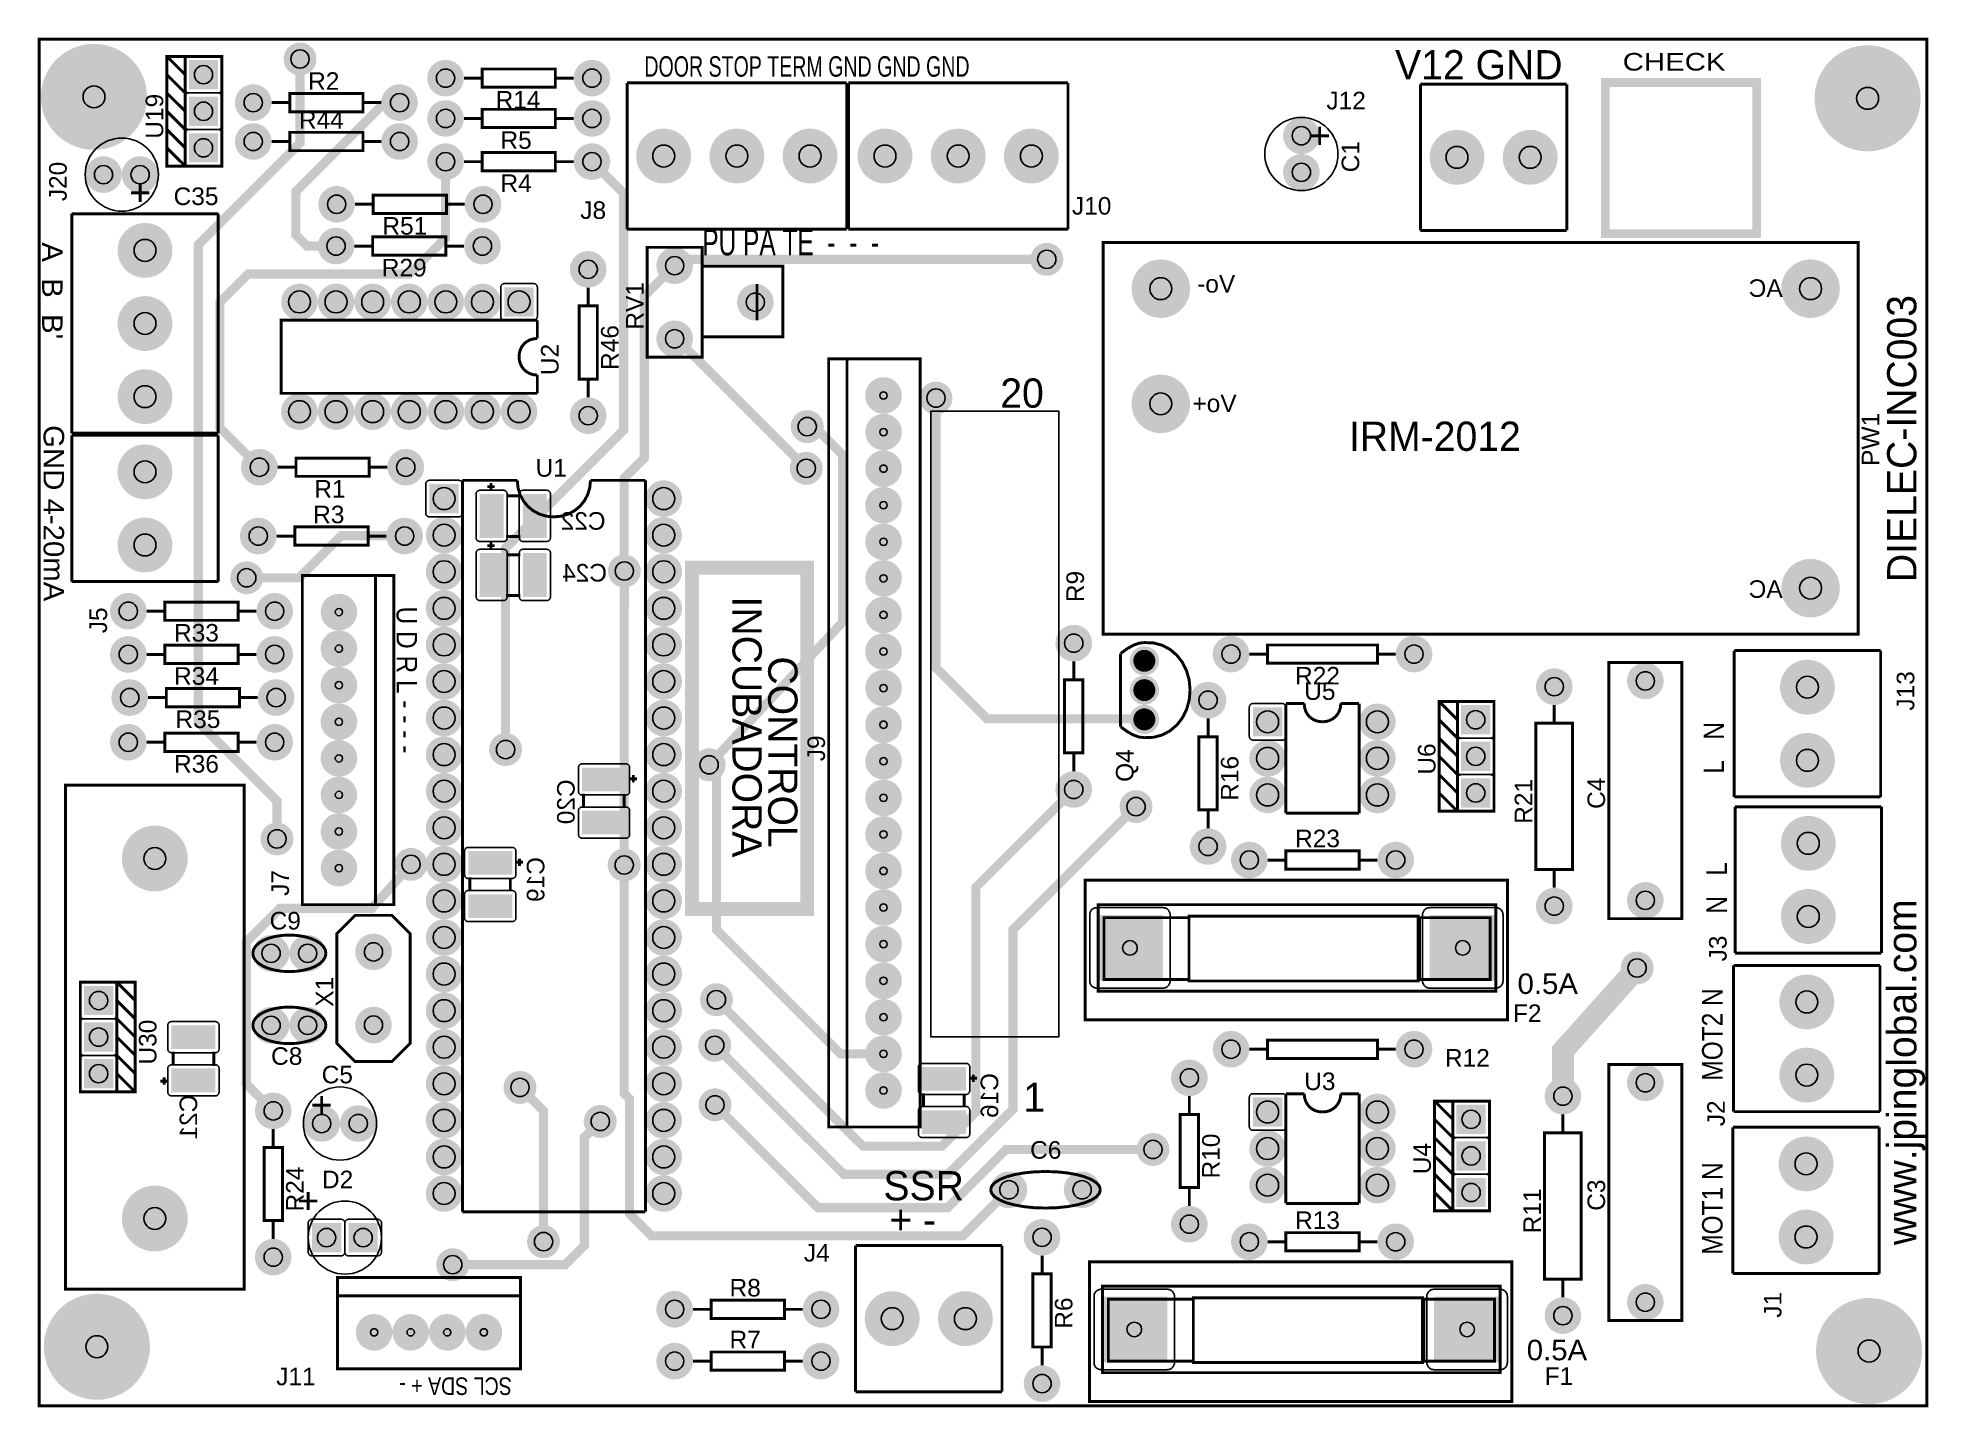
# Model space of a CAD drawing. Header units: inches. Extents: x -2.58 to 2.58, y -1.87 to 1.87.
import ezdxf

# ---------------------------------------------------------------- set-up
doc = ezdxf.new("R2010")
doc.units = ezdxf.units.IN
doc.layers.get('0').update_dxf_attribs({"linetype": 'CONTINUOUS'})

msp = doc.modelspace()

# ---------------------------------------------------------------- texts
for s, height, width, p in [('DOOR STOP TERM GND GND GND', 0.056, 0.714286, (-0.92526, 1.765677)), ('DOOR STOP TERM GND GND GND', 0.056, 0.714286, (-0.92526, 1.765677)), ('DOOR STOP TERM GND GND GND', 0.056, 0.714286, (-0.92526, 1.765677)), ('CHECK', 0.048, 1.25, (1.747969, 1.782551)), ('CHECK', 0.048, 1.25, (1.747969, 1.782551)), ('CHECK', 0.048, 1.25, (1.747969, 1.782551)), ('R2', 0.048, 1.041667, (-1.844157, 1.729819)), ('R2', 0.048, 1.041667, (-1.844157, 1.729819)), ('R2', 0.048, 1.041667, (-1.844157, 1.729819)), ('R14', 0.048, 1.041667, (-1.331756, 1.678748)), ('R14', 0.048, 1.041667, (-1.331756, 1.678748)), ('R14', 0.048, 1.041667, (-1.331756, 1.678748)), ('J12', 0.048, 1.041667, (0.938323, 1.676472)), ('J12', 0.048, 1.041667, (0.938323, 1.676472)), ('J12', 0.048, 1.041667, (0.938323, 1.676472)), ('R44', 0.048, 1.041667, (-1.869157, 1.62352)), ('R44', 0.048, 1.041667, (-1.869157, 1.62352)), ('R44', 0.048, 1.041667, (-1.869157, 1.62352)), ('R5', 0.048, 1.041667, (-1.318567, 1.568512)), ('R5', 0.048, 1.041667, (-1.318567, 1.568512)), ('R5', 0.048, 1.041667, (-1.318567, 1.568512)), ('R4', 0.048, 1.041667, (-1.318567, 1.450402)), ('R4', 0.048, 1.041667, (-1.318567, 1.450402)), ('R4', 0.048, 1.041667, (-1.318567, 1.450402)), ('C35', 0.048, 1.041667, (-2.211677, 1.414772)), ('C35', 0.048, 1.041667, (-2.211677, 1.414772)), ('C35', 0.048, 1.041667, (-2.211677, 1.414772)), ('J8', 0.048, 1.041667, (-1.100457, 1.376866)), ('J8', 0.048, 1.041667, (-1.100457, 1.376866)), ('J8', 0.048, 1.041667, (-1.100457, 1.376866)), ('J10', 0.048, 1.041667, (0.243047, 1.388677)), ('J10', 0.048, 1.041667, (0.243047, 1.388677)), ('J10', 0.048, 1.041667, (0.243047, 1.388677)), ('R51', 0.048, 1.041667, (-1.641205, 1.333866)), ('R51', 0.048, 1.041667, (-1.641205, 1.333866)), ('R51', 0.048, 1.041667, (-1.641205, 1.333866)), ('PU PA TE  -  -  -', 0.072, 0.694444, (-0.767055, 1.277212)), ('PU PA TE  -  -  -', 0.072, 0.694444, (-0.767055, 1.277212)), ('PU PA TE  -  -  -', 0.072, 0.694444, (-0.767055, 1.277212)), ('R29', 0.048, 1.041667, (-1.64278, 1.219693)), ('R29', 0.048, 1.041667, (-1.64278, 1.219693)), ('R29', 0.048, 1.041667, (-1.64278, 1.219693)), ('U1', 0.048, 1.041667, (-1.222504, 0.672142)), ('U1', 0.048, 1.041667, (-1.222504, 0.672142)), ('U1', 0.048, 1.041667, (-1.222504, 0.672142)), ('R1', 0.048, 1.041667, (-1.827228, 0.614969)), ('R1', 0.048, 1.041667, (-1.827228, 0.614969)), ('R1', 0.048, 1.041667, (-1.827228, 0.614969)), ('R3', 0.048, 1.041667, (-1.830378, 0.54478)), ('R3', 0.048, 1.041667, (-1.830378, 0.54478)), ('R3', 0.048, 1.041667, (-1.830378, 0.54478)), ('R33', 0.048, 1.041667, (-2.210496, 0.221268)), ('R33', 0.048, 1.041667, (-2.210496, 0.221268)), ('R33', 0.048, 1.041667, (-2.210496, 0.221268)), ('R34', 0.048, 1.041667, (-2.210496, 0.103157)), ('R34', 0.048, 1.041667, (-2.210496, 0.103157)), ('R34', 0.048, 1.041667, (-2.210496, 0.103157)), ('R22', 0.048, 1.041667, (0.852752, 0.103945)), ('R22', 0.048, 1.041667, (0.852752, 0.103945)), ('R22', 0.048, 1.041667, (0.852752, 0.103945)), ('U5', 0.048, 1.041667, (0.877752, 0.061906)), ('U5', 0.048, 1.041667, (0.877752, 0.061906)), ('U5', 0.048, 1.041667, (0.877752, 0.061906)), ('R35', 0.048, 1.041667, (-2.206559, -0.014953)), ('R35', 0.048, 1.041667, (-2.206559, -0.014953)), ('R35', 0.048, 1.041667, (-2.206559, -0.014953)), ('R36', 0.048, 1.041667, (-2.210496, -0.137)), ('R36', 0.048, 1.041667, (-2.210496, -0.137)), ('R36', 0.048, 1.041667, (-2.210496, -0.137)), ('R23', 0.048, 1.041667, (0.852752, -0.341047)), ('R23', 0.048, 1.041667, (0.852752, -0.341047)), ('R23', 0.048, 1.041667, (0.852752, -0.341047)), ('C9', 0.048, 1.041667, (-1.949276, -0.565937)), ('C9', 0.048, 1.041667, (-1.949276, -0.565937)), ('C9', 0.048, 1.041667, (-1.949276, -0.565937)), ('0.5A', 0.056, 1.071429, (1.460567, -0.742197)), ('0.5A', 0.056, 1.071429, (1.460567, -0.742197)), ('0.5A', 0.056, 1.071429, (1.460567, -0.742197)), ('F2', 0.048, 1.041667, (1.447969, -0.818803)), ('F2', 0.048, 1.041667, (1.447969, -0.818803)), ('F2', 0.048, 1.041667, (1.447969, -0.818803)), ('C8', 0.048, 1.041667, (-1.945339, -0.936016)), ('C8', 0.048, 1.041667, (-1.945339, -0.936016)), ('C8', 0.048, 1.041667, (-1.945339, -0.936016)), ('R12', 0.048, 1.041667, (1.262201, -0.940898)), ('R12', 0.048, 1.041667, (1.262201, -0.940898)), ('R12', 0.048, 1.041667, (1.262201, -0.940898)), ('C5', 0.048, 1.041667, (-1.80715, -0.98652)), ('C5', 0.048, 1.041667, (-1.80715, -0.98652)), ('C5', 0.048, 1.041667, (-1.80715, -0.98652)), ('U3', 0.048, 1.041667, (0.877752, -1.004961)), ('U3', 0.048, 1.041667, (0.877752, -1.004961)), ('U3', 0.048, 1.041667, (0.877752, -1.004961)), ('C6', 0.048, 1.041667, (0.128677, -1.192709)), ('C6', 0.048, 1.041667, (0.128677, -1.192709)), ('C6', 0.048, 1.041667, (0.128677, -1.192709)), ('D2', 0.048, 1.041667, (-1.806264, -1.273331)), ('D2', 0.048, 1.041667, (-1.806264, -1.273331)), ('D2', 0.048, 1.041667, (-1.806264, -1.273331)), ('R13', 0.048, 1.041667, (0.852752, -1.38478)), ('R13', 0.048, 1.041667, (0.852752, -1.38478)), ('R13', 0.048, 1.041667, (0.852752, -1.38478)), ('J4', 0.048, 1.041667, (-0.489433, -1.473957)), ('J4', 0.048, 1.041667, (-0.489433, -1.473957)), ('J4', 0.048, 1.041667, (-0.489433, -1.473957)), ('R8', 0.048, 1.041667, (-0.692583, -1.569394)), ('R8', 0.048, 1.041667, (-0.692583, -1.569394)), ('R8', 0.048, 1.041667, (-0.692583, -1.569394)), ('R7', 0.048, 1.041667, (-0.692583, -1.711126)), ('R7', 0.048, 1.041667, (-0.692583, -1.711126)), ('R7', 0.048, 1.041667, (-0.692583, -1.711126)), ('0.5A', 0.056, 1.071429, (1.485726, -1.743734)), ('0.5A', 0.056, 1.071429, (1.485726, -1.743734)), ('0.5A', 0.056, 1.071429, (1.485726, -1.743734)), ('J11', 0.048, 1.041667, (-1.931362, -1.81211)), ('J11', 0.048, 1.041667, (-1.931362, -1.81211)), ('J11', 0.048, 1.041667, (-1.931362, -1.81211)), ('F1', 0.048, 1.041667, (1.534583, -1.810929)), ('F1', 0.048, 1.041667, (1.534583, -1.810929)), ('F1', 0.048, 1.041667, (1.534583, -1.810929))]:
    msp.add_text(s, height=height, dxfattribs=dict(width=width)).set_placement(p)
for s, p in [('V12 GND', (1.125921, 1.758362)), ('V12 GND', (1.125921, 1.758362)), ('V12 GND', (1.125921, 1.758362)), ('20', (0.047181, 0.860724)), ('20', (0.047181, 0.860724)), ('20', (0.047181, 0.860724)), ('IRM-2012', (0.999937, 0.742614)), ('IRM-2012', (0.999937, 0.742614)), ('IRM-2012', (0.999937, 0.742614)), ('1', (0.110173, -1.064472)), ('1', (0.110173, -1.064472)), ('1', (0.110173, -1.064472)), ('SSR', (-0.272157, -1.306511)), ('SSR', (-0.272157, -1.306511)), ('SSR', (-0.272157, -1.306511)), ('+ -', (-0.255969, -1.399118)), ('+ -', (-0.255969, -1.399118)), ('+ -', (-0.255969, -1.399118))]:
    msp.add_text(s, height=0.08).set_placement(p)
for s, height, rotation, width, p in [('U19', 0.048, 90, 1.041667, (-2.239984, 1.596197)), ('U19', 0.048, 90, 1.041667, (-2.239984, 1.596197)), ('U19', 0.048, 90, 1.041667, (-2.239984, 1.596197)), ('C1', 0.048, 90, 1.041667, (1.028016, 1.504268)), ('C1', 0.048, 90, 1.041667, (1.028016, 1.504268)), ('C1', 0.048, 90, 1.041667, (1.028016, 1.504268)), ('J20', 0.048, 90, 1.041667, (-2.503764, 1.425331)), ('J20', 0.048, 90, 1.041667, (-2.503764, 1.425331)), ('J20', 0.048, 90, 1.041667, (-2.503764, 1.425331)), ("A  B  B'", 0.056, -90, 1.071429, (-2.570937, 1.312929)), ("A  B  B'", 0.056, -90, 1.071429, (-2.570937, 1.312929)), ("A  B  B'", 0.056, -90, 1.071429, (-2.570937, 1.312929)), ('RV1', 0.048, 90, 1.041667, (-0.927583, 1.07415)), ('RV1', 0.048, 90, 1.041667, (-0.927583, 1.07415)), ('RV1', 0.048, 90, 1.041667, (-0.927583, 1.07415)), ('R46', 0.048, 90, 1.041667, (-0.995803, 0.963913)), ('R46', 0.048, 90, 1.041667, (-0.995803, 0.963913)), ('R46', 0.048, 90, 1.041667, (-0.995803, 0.963913)), ('U2', 0.048, 90, 1.041667, (-1.15978, 0.949937)), ('U2', 0.048, 90, 1.041667, (-1.15978, 0.949937)), ('U2', 0.048, 90, 1.041667, (-1.15978, 0.949937)), ('PW1', 0.048, 90, 1.041667, (2.449276, 0.701709)), ('PW1', 0.048, 90, 1.041667, (2.449276, 0.701709)), ('PW1', 0.048, 90, 1.041667, (2.449276, 0.701709)), ('GND 4-20mA', 0.056, -90, 1.071429, (-2.567, 0.812929)), ('GND 4-20mA', 0.056, -90, 1.071429, (-2.567, 0.812929)), ('GND 4-20mA', 0.056, -90, 1.071429, (-2.567, 0.812929)), ('R9', 0.048, 90, 1.041667, (0.275961, 0.329071)), ('R9', 0.048, 90, 1.041667, (0.275961, 0.329071)), ('R9', 0.048, 90, 1.041667, (0.275961, 0.329071)), ('J5', 0.048, 90, 1.041667, (-2.393528, 0.244031)), ('J5', 0.048, 90, 1.041667, (-2.393528, 0.244031)), ('J5', 0.048, 90, 1.041667, (-2.393528, 0.244031)), ('U D R L - - - -', 0.056, -90, 0.892857, (-1.602433, 0.316866)), ('U D R L - - - -', 0.056, -90, 0.892857, (-1.602433, 0.316866)), ('U D R L - - - -', 0.056, -90, 0.892857, (-1.602433, 0.316866)), ('J13', 0.048, 90, 1.041667, (2.544803, 0.032543)), ('J13', 0.048, 90, 1.041667, (2.544803, 0.032543)), ('J13', 0.048, 90, 1.041667, (2.544803, 0.032543)), ('J9', 0.048, 90, 1.041667, (-0.431717, -0.105969)), ('J9', 0.048, 90, 1.041667, (-0.431717, -0.105969)), ('J9', 0.048, 90, 1.041667, (-0.431717, -0.105969)), ('L   N', 0.056, 90, 0.892857, (2.024819, -0.139953)), ('L   N', 0.056, 90, 0.892857, (2.024819, -0.139953)), ('L   N', 0.056, 90, 0.892857, (2.024819, -0.139953)), ('Q4', 0.048, 90, 1.041667, (0.411283, -0.162268)), ('Q4', 0.048, 90, 1.041667, (0.411283, -0.162268)), ('Q4', 0.048, 90, 1.041667, (0.411283, -0.162268)), ('R16', 0.048, 90, 1.041667, (0.697988, -0.214039)), ('R16', 0.048, 90, 1.041667, (0.697988, -0.214039)), ('R16', 0.048, 90, 1.041667, (0.697988, -0.214039)), ('U6', 0.048, 90, 1.041667, (1.236394, -0.142583)), ('U6', 0.048, 90, 1.041667, (1.236394, -0.142583)), ('U6', 0.048, 90, 1.041667, (1.236394, -0.142583)), ('C4', 0.048, 90, 1.041667, (1.699791, -0.236283)), ('C4', 0.048, 90, 1.041667, (1.699791, -0.236283)), ('C4', 0.048, 90, 1.041667, (1.699791, -0.236283)), ('R21', 0.048, 90, 1.041667, (1.500937, -0.277031)), ('R21', 0.048, 90, 1.041667, (1.500937, -0.277031)), ('R21', 0.048, 90, 1.041667, (1.500937, -0.277031)), ('J7', 0.048, 90, 1.041667, (-1.896394, -0.474079)), ('J7', 0.048, 90, 1.041667, (-1.896394, -0.474079)), ('J7', 0.048, 90, 1.041667, (-1.896394, -0.474079)), ('N   L', 0.056, 90, 0.892857, (2.032819, -0.522953)), ('N   L', 0.056, 90, 0.892857, (2.032819, -0.522953)), ('N   L', 0.056, 90, 0.892857, (2.032819, -0.522953)), ('J3', 0.048, 90, 1.041667, (2.031992, -0.65326)), ('J3', 0.048, 90, 1.041667, (2.031992, -0.65326)), ('J3', 0.048, 90, 1.041667, (2.031992, -0.65326)), ('X1', 0.048, 90, 1.041667, (-1.775417, -0.777228)), ('X1', 0.048, 90, 1.041667, (-1.775417, -0.777228)), ('X1', 0.048, 90, 1.041667, (-1.775417, -0.777228)), ('MOT2 N', 0.056, 90, 0.892857, (2.020819, -0.979197)), ('MOT2 N', 0.056, 90, 0.892857, (2.020819, -0.979197)), ('MOT2 N', 0.056, 90, 0.892857, (2.020819, -0.979197)), ('U30', 0.048, 90, 1.041667, (-2.25863, -0.935157)), ('U30', 0.048, 90, 1.041667, (-2.25863, -0.935157)), ('U30', 0.048, 90, 1.041667, (-2.25863, -0.935157)), ('J2', 0.048, 90, 1.041667, (2.026969, -1.103827)), ('J2', 0.048, 90, 1.041667, (2.026969, -1.103827)), ('J2', 0.048, 90, 1.041667, (2.026969, -1.103827)), ('R10', 0.048, 90, 1.041667, (0.646807, -1.246654)), ('R10', 0.048, 90, 1.041667, (0.646807, -1.246654)), ('R10', 0.048, 90, 1.041667, (0.646807, -1.246654)), ('U4', 0.048, 90, 1.041667, (1.223819, -1.235087)), ('U4', 0.048, 90, 1.041667, (1.223819, -1.235087)), ('U4', 0.048, 90, 1.041667, (1.223819, -1.235087)), ('R24', 0.048, 90, 1.041667, (-1.856433, -1.336874)), ('R24', 0.048, 90, 1.041667, (-1.856433, -1.336874)), ('R24', 0.048, 90, 1.041667, (-1.856433, -1.336874)), ('MOT1 N', 0.056, 90, 0.892857, (2.020819, -1.455323)), ('MOT1 N', 0.056, 90, 0.892857, (2.020819, -1.455323)), ('MOT1 N', 0.056, 90, 0.892857, (2.020819, -1.455323)), ('R11', 0.048, 90, 1.041667, (1.524559, -1.396701)), ('R11', 0.048, 90, 1.041667, (1.524559, -1.396701)), ('R11', 0.048, 90, 1.041667, (1.524559, -1.396701)), ('C3', 0.048, 90, 1.041667, (1.699791, -1.335016)), ('C3', 0.048, 90, 1.041667, (1.699791, -1.335016)), ('C3', 0.048, 90, 1.041667, (1.699791, -1.335016)), ('R6', 0.048, 90, 1.041667, (0.244354, -1.657543)), ('R6', 0.048, 90, 1.041667, (0.244354, -1.657543)), ('R6', 0.048, 90, 1.041667, (0.244354, -1.657543)), ('J1', 0.048, 90, 1.041667, (2.181832, -1.627396)), ('J1', 0.048, 90, 1.041667, (2.181832, -1.627396)), ('J1', 0.048, 90, 1.041667, (2.181832, -1.627396)), ('SCL SDA + -', 0.048, 180, 0.833333, (-1.287465, -1.790551)), ('SCL SDA + -', 0.048, 180, 0.833333, (-1.287465, -1.790551)), ('SCL SDA + -', 0.048, 180, 0.833333, (-1.287465, -1.790551))]:
    msp.add_text(s, height=height, rotation=rotation, dxfattribs=dict(width=width)).set_placement(p)
at = {"text_generation_flag": 2, "width": 1.041667}
for s, p in [('Vo-', (0.689205, 1.175457)), ('Vo-', (0.689205, 1.175457)), ('Vo-', (0.689205, 1.175457)), ('AC', (2.185268, 1.163646)), ('AC', (2.185268, 1.163646)), ('AC', (2.185268, 1.163646)), ('Vo+', (0.693142, 0.848685)), ('Vo+', (0.693142, 0.848685)), ('Vo+', (0.693142, 0.848685)), ('C22', (-1.031307, 0.527102)), ('C22', (-1.031307, 0.527102)), ('C22', (-1.031307, 0.527102)), ('C24', (-1.02737, 0.38537)), ('C24', (-1.02737, 0.38537)), ('C24', (-1.02737, 0.38537)), ('AC', (2.185268, 0.340811)), ('AC', (2.185268, 0.340811)), ('AC', (2.185268, 0.340811))]:
    msp.add_text(s, height=0.048, dxfattribs=at).set_placement(p)
for s, rotation, p in [('DIELEC-INC003', 90, (2.550567, 0.383956)), ('DIELEC-INC003', 90, (2.550567, 0.383956)), ('DIELEC-INC003', 90, (2.550567, 0.383956)), ('INCUBADORA', -90, (-0.684551, 0.344425)), ('INCUBADORA', -90, (-0.684551, 0.344425)), ('INCUBADORA', -90, (-0.684551, 0.344425)), ('CONTROL', -90, (-0.586953, 0.180678)), ('CONTROL', -90, (-0.586953, 0.180678)), ('CONTROL', -90, (-0.586953, 0.180678)), ('www.jpinglobal.com', 90, (2.550567, -1.428756)), ('www.jpinglobal.com', 90, (2.550567, -1.428756)), ('www.jpinglobal.com', 90, (2.550567, -1.428756))]:
    msp.add_text(s, height=0.08, rotation=rotation).set_placement(p)
for s, p in [('C20', (-1.115843, -0.155433)), ('C20', (-1.115843, -0.155433)), ('C20', (-1.115843, -0.155433)), ('C19', (-1.19852, -0.367921)), ('C19', (-1.19852, -0.367921)), ('C19', (-1.19852, -0.367921)), ('C16', (0.041638, -0.958472)), ('C16', (0.041638, -0.958472)), ('C16', (0.041638, -0.958472)), ('C21', (-2.147307, -1.017528)), ('C21', (-2.147307, -1.017528)), ('C21', (-2.147307, -1.017528))]:
    msp.add_text(s, height=0.048, rotation=90, dxfattribs=at).set_placement(p)

# ---------------------------------------------------------------- blocks, each defined once
blk = doc.blocks.new('RPAD')
blk.add_trace([(-0.5, -0.5), (-0.5, 0.5), (0.5, -0.5), (0.5, 0.5)])
blk = doc.blocks.new('EPAD')
at = {"const_width": 0.5}
blk.add_lwpolyline([(-0.25, 0, 1), (0.25, 0, 1)], format="xyb", close=True, dxfattribs=at)

# ---------------------------------------------------------------- linework, layer by layer
for points, const_width in [([(-2.57874, -1.86811), (2.57874, -1.86811), (2.57874, 1.86811), (-2.57874, 1.86811), (-2.57874, -1.86811)], 0.008), ([(-2.57874, -1.86811), (2.57874, -1.86811), (2.57874, 1.86811), (-2.57874, 1.86811), (-2.57874, -1.86811)], 0.008), ([(-2.57874, -1.86811), (2.57874, -1.86811), (2.57874, 1.86811), (-2.57874, 1.86811), (-2.57874, -1.86811)], 0.008), ([(-2.179984, 1.521197), (-2.079984, 1.521197), (-2.079984, 1.821197), (-2.179984, 1.821197), (-2.179984, 1.521197), (-2.229984, 1.521197), (-2.229984, 1.821197), (-2.179984, 1.821197)], 0.008), ([(-2.179984, 1.771197), (-2.229984, 1.821197)], 0.008), ([(-2.179984, 1.521197), (-2.079984, 1.521197), (-2.079984, 1.821197), (-2.179984, 1.821197), (-2.179984, 1.521197), (-2.229984, 1.521197), (-2.229984, 1.821197), (-2.179984, 1.821197)], 0.008), ([(-2.179984, 1.771197), (-2.229984, 1.821197)], 0.008), ([(-2.179984, 1.521197), (-2.079984, 1.521197), (-2.079984, 1.821197), (-2.179984, 1.821197), (-2.179984, 1.521197), (-2.229984, 1.521197), (-2.229984, 1.821197), (-2.179984, 1.821197)], 0.008), ([(-2.179984, 1.771197), (-2.229984, 1.821197)], 0.008), ([(-1.866205, 1.81414), (-1.866205, 1.584583), (-2.144128, 1.306659), (-2.144128, 0.000569), (-1.929197, -0.214363), (-1.929197, -0.31828)], 0.025), ([(-2.179984, 1.721197), (-2.229984, 1.771197)], 0.008), ([(-2.179984, 1.721197), (-2.229984, 1.771197)], 0.008), ([(-2.179984, 1.721197), (-2.229984, 1.771197)], 0.008), ([(-1.368567, 1.761748), (-1.418567, 1.761748)], 0.008), ([(-1.368567, 1.761748), (-1.418567, 1.761748)], 0.008), ([(-1.368567, 1.761748), (-1.418567, 1.761748)], 0.008), ([(-1.368567, 1.736748), (-1.168567, 1.736748), (-1.168567, 1.786748), (-1.368567, 1.786748), (-1.368567, 1.736748)], 0.008), ([(-1.368567, 1.736748), (-1.168567, 1.736748), (-1.168567, 1.786748), (-1.368567, 1.786748), (-1.368567, 1.736748)], 0.008), ([(-1.368567, 1.736748), (-1.168567, 1.736748), (-1.168567, 1.786748), (-1.368567, 1.786748), (-1.368567, 1.736748)], 0.008), ([(-1.118567, 1.761748), (-1.168567, 1.761748)], 0.008), ([(-1.118567, 1.761748), (-1.168567, 1.761748)], 0.008), ([(-1.118567, 1.761748), (-1.168567, 1.761748)], 0.008), ([(1.700724, 1.336551), (2.11411, 1.336551), (2.11411, 1.749937), (1.700724, 1.749937), (1.700724, 1.336551)], 0.024), ([(1.700724, 1.336551), (2.11411, 1.336551), (2.11411, 1.749937), (1.700724, 1.749937), (1.700724, 1.336551)], 0.024), ([(1.700724, 1.336551), (2.11411, 1.336551), (2.11411, 1.749937), (1.700724, 1.749937), (1.700724, 1.336551)], 0.024), ([(-2.179984, 1.671197), (-2.229984, 1.721197)], 0.008), ([(-2.179984, 1.671197), (-2.229984, 1.721197)], 0.008), ([(-2.179984, 1.671197), (-2.229984, 1.721197)], 0.008), ([(-1.894157, 1.669819), (-1.694157, 1.669819), (-1.694157, 1.719819), (-1.894157, 1.719819), (-1.894157, 1.669819)], 0.008), ([(-1.894157, 1.669819), (-1.694157, 1.669819), (-1.694157, 1.719819), (-1.894157, 1.719819), (-1.894157, 1.669819)], 0.008), ([(-1.894157, 1.669819), (-1.694157, 1.669819), (-1.694157, 1.719819), (-1.894157, 1.719819), (-1.894157, 1.669819)], 0.008), ([(-1.76778, 1.302693), (-1.847322, 1.302693), (-1.877648, 1.333018), (-1.877648, 1.452066), (-1.634895, 1.694819), (-1.596126, 1.694819), (-1.594157, 1.694819)], 0.025), ([(-0.972504, 1.748756), (-0.972504, 1.348756)], 0.008), ([(-0.372504, 1.748756), (-0.972504, 1.748756)], 0.008), ([(-0.972504, 1.748756), (-0.972504, 1.348756)], 0.008), ([(-0.372504, 1.748756), (-0.972504, 1.748756)], 0.008), ([(-0.972504, 1.748756), (-0.972504, 1.348756)], 0.008), ([(-0.372504, 1.748756), (-0.972504, 1.748756)], 0.008), ([(-0.372504, 1.748756), (-0.372504, 1.348756)], 0.008), ([(-0.372504, 1.748756), (-0.372504, 1.348756)], 0.008), ([(-0.372504, 1.748756), (-0.372504, 1.348756)], 0.008), ([(-0.36778, 1.748756), (-0.36778, 1.348756)], 0.008), ([(0.23222, 1.748756), (-0.36778, 1.748756)], 0.008), ([(-0.36778, 1.748756), (-0.36778, 1.348756)], 0.008), ([(0.23222, 1.748756), (-0.36778, 1.748756)], 0.008), ([(-0.36778, 1.748756), (-0.36778, 1.348756)], 0.008), ([(0.23222, 1.748756), (-0.36778, 1.748756)], 0.008), ([(0.23222, 1.748756), (0.23222, 1.348756)], 0.008), ([(0.23222, 1.748756), (0.23222, 1.348756)], 0.008), ([(0.23222, 1.748756), (0.23222, 1.348756)], 0.008), ([(1.195213, 1.745213), (1.195213, 1.345213)], 0.008), ([(1.195213, 1.745213), (1.595213, 1.745213)], 0.008), ([(1.195213, 1.745213), (1.195213, 1.345213)], 0.008), ([(1.195213, 1.745213), (1.595213, 1.745213)], 0.008), ([(1.195213, 1.745213), (1.195213, 1.345213)], 0.008), ([(1.195213, 1.745213), (1.595213, 1.745213)], 0.008), ([(1.595213, 1.745213), (1.595213, 1.345213)], 0.008), ([(1.595213, 1.745213), (1.595213, 1.345213)], 0.008), ([(1.595213, 1.745213), (1.595213, 1.345213)], 0.008), ([(-2.179984, 1.621197), (-2.229984, 1.671197)], 0.008), ([(-2.179984, 1.621197), (-2.229984, 1.671197)], 0.008), ([(-2.179984, 1.621197), (-2.229984, 1.671197)], 0.008), ([(-1.944157, 1.694819), (-1.894157, 1.694819)], 0.008), ([(-1.944157, 1.694819), (-1.894157, 1.694819)], 0.008), ([(-1.944157, 1.694819), (-1.894157, 1.694819)], 0.008), ([(-1.694157, 1.694819), (-1.644157, 1.694819)], 0.008), ([(-1.694157, 1.694819), (-1.644157, 1.694819)], 0.008), ([(-1.694157, 1.694819), (-1.644157, 1.694819)], 0.008), ([(-1.368567, 1.651512), (-1.418567, 1.651512)], 0.008), ([(-1.368567, 1.651512), (-1.418567, 1.651512)], 0.008), ([(-1.368567, 1.651512), (-1.418567, 1.651512)], 0.008), ([(-1.368567, 1.626512), (-1.168567, 1.626512), (-1.168567, 1.676512), (-1.368567, 1.676512), (-1.368567, 1.626512)], 0.008), ([(-1.368567, 1.626512), (-1.168567, 1.626512), (-1.168567, 1.676512), (-1.368567, 1.676512), (-1.368567, 1.626512)], 0.008), ([(-1.368567, 1.626512), (-1.168567, 1.626512), (-1.168567, 1.676512), (-1.368567, 1.676512), (-1.368567, 1.626512)], 0.008), ([(-1.118567, 1.651512), (-1.168567, 1.651512)], 0.008), ([(-1.118567, 1.651512), (-1.168567, 1.651512)], 0.008), ([(-1.118567, 1.651512), (-1.168567, 1.651512)], 0.008), ([(-2.179984, 1.571197), (-2.229984, 1.621197)], 0.008), ([(-2.179984, 1.571197), (-2.229984, 1.621197)], 0.008), ([(-2.179984, 1.571197), (-2.229984, 1.621197)], 0.008), ([(-1.894157, 1.56352), (-1.694157, 1.56352), (-1.694157, 1.61352), (-1.894157, 1.61352), (-1.894157, 1.56352)], 0.008), ([(-1.894157, 1.56352), (-1.694157, 1.56352), (-1.694157, 1.61352), (-1.894157, 1.61352), (-1.894157, 1.56352)], 0.008), ([(-1.894157, 1.56352), (-1.694157, 1.56352), (-1.694157, 1.61352), (-1.894157, 1.61352), (-1.894157, 1.56352)], 0.008), ([(0.945016, 1.604268), (0.895016, 1.604268)], 0.008), ([(0.945016, 1.604268), (0.895016, 1.604268)], 0.008), ([(0.945016, 1.604268), (0.895016, 1.604268)], 0.008), ([(0.920016, 1.629268), (0.920016, 1.579268)], 0.008), ([(0.920016, 1.629268), (0.920016, 1.579268)], 0.008), ([(0.920016, 1.629268), (0.920016, 1.579268)], 0.008), ([(-2.179984, 1.521197), (-2.229984, 1.571197)], 0.008), ([(-2.179984, 1.521197), (-2.229984, 1.571197)], 0.008), ([(-2.179984, 1.521197), (-2.229984, 1.571197)], 0.008), ([(-1.944157, 1.58852), (-1.894157, 1.58852)], 0.008), ([(-1.944157, 1.58852), (-1.894157, 1.58852)], 0.008), ([(-1.944157, 1.58852), (-1.894157, 1.58852)], 0.008), ([(-1.694157, 1.58852), (-1.644157, 1.58852)], 0.008), ([(-1.694157, 1.58852), (-1.644157, 1.58852)], 0.008), ([(-1.694157, 1.58852), (-1.644157, 1.58852)], 0.008), ([(-1.368567, 1.508402), (-1.168567, 1.508402), (-1.168567, 1.558402), (-1.368567, 1.558402), (-1.368567, 1.508402)], 0.008), ([(-1.368567, 1.508402), (-1.168567, 1.508402), (-1.168567, 1.558402), (-1.368567, 1.558402), (-1.368567, 1.508402)], 0.008), ([(-1.368567, 1.508402), (-1.168567, 1.508402), (-1.168567, 1.558402), (-1.368567, 1.558402), (-1.368567, 1.508402)], 0.008), ([(-1.977228, 0.697969), (-2.085236, 0.805976), (-2.085236, 1.149016), (-2.007937, 1.226315), (-1.566992, 1.226315), (-1.468567, 1.32474), (-1.468567, 1.533402)], 0.025), ([(-1.368567, 1.533402), (-1.418567, 1.533402)], 0.008), ([(-1.368567, 1.533402), (-1.418567, 1.533402)], 0.008), ([(-1.368567, 1.533402), (-1.418567, 1.533402)], 0.008), ([(-1.304563, -0.074006), (-1.304563, 0.476933), (-0.981706, 0.79979), (-0.981706, 1.44654), (-1.068567, 1.533402)], 0.025), ([(-1.118567, 1.533402), (-1.168567, 1.533402)], 0.008), ([(-1.118567, 1.533402), (-1.168567, 1.533402)], 0.008), ([(-1.118567, 1.533402), (-1.168567, 1.533402)], 0.008), ([(-2.278213, 1.447969), (-2.328213, 1.447969)], 0.008), ([(-2.278213, 1.447969), (-2.328213, 1.447969)], 0.008), ([(-2.278213, 1.447969), (-2.328213, 1.447969)], 0.008), ([(-2.303213, 1.422969), (-2.303213, 1.472969)], 0.008), ([(-2.303213, 1.422969), (-2.303213, 1.472969)], 0.008), ([(-2.303213, 1.422969), (-2.303213, 1.472969)], 0.008), ([(-2.489827, 1.390882), (-2.089827, 1.390882)], 0.008), ([(-2.489827, 1.390882), (-2.489827, 0.790882)], 0.008), ([(-2.489827, 1.390882), (-2.089827, 1.390882)], 0.008), ([(-2.489827, 1.390882), (-2.489827, 0.790882)], 0.008), ([(-2.489827, 1.390882), (-2.089827, 1.390882)], 0.008), ([(-2.489827, 1.390882), (-2.489827, 0.790882)], 0.008), ([(-2.089827, 0.790882), (-2.089827, 1.390882)], 0.008), ([(-2.089827, 0.790882), (-2.089827, 1.390882)], 0.008), ([(-2.089827, 0.790882), (-2.089827, 1.390882)], 0.008), ([(-1.666205, 1.416866), (-1.716205, 1.416866)], 0.008), ([(-1.666205, 1.416866), (-1.716205, 1.416866)], 0.008), ([(-1.666205, 1.416866), (-1.716205, 1.416866)], 0.008), ([(-1.666205, 1.391866), (-1.466205, 1.391866), (-1.466205, 1.441866), (-1.666205, 1.441866), (-1.666205, 1.391866)], 0.008), ([(-1.666205, 1.391866), (-1.466205, 1.391866), (-1.466205, 1.441866), (-1.666205, 1.441866), (-1.666205, 1.391866)], 0.008), ([(-1.666205, 1.391866), (-1.466205, 1.391866), (-1.466205, 1.441866), (-1.666205, 1.441866), (-1.666205, 1.391866)], 0.008), ([(-1.416205, 1.416866), (-1.466205, 1.416866)], 0.008), ([(-1.416205, 1.416866), (-1.466205, 1.416866)], 0.008), ([(-1.416205, 1.416866), (-1.466205, 1.416866)], 0.008), ([(-0.972504, 1.348756), (-0.372504, 1.348756)], 0.008), ([(-0.972504, 1.348756), (-0.372504, 1.348756)], 0.008), ([(-0.972504, 1.348756), (-0.372504, 1.348756)], 0.008), ([(-0.36778, 1.348756), (0.23222, 1.348756)], 0.008), ([(-0.36778, 1.348756), (0.23222, 1.348756)], 0.008), ([(-0.36778, 1.348756), (0.23222, 1.348756)], 0.008), ([(1.195213, 1.345213), (1.595213, 1.345213)], 0.008), ([(1.195213, 1.345213), (1.595213, 1.345213)], 0.008), ([(1.195213, 1.345213), (1.595213, 1.345213)], 0.008), ([(-1.66778, 1.302693), (-1.71778, 1.302693)], 0.008), ([(-1.66778, 1.302693), (-1.71778, 1.302693)], 0.008), ([(-1.66778, 1.302693), (-1.71778, 1.302693)], 0.008), ([(-1.66778, 1.277693), (-1.46778, 1.277693), (-1.46778, 1.327693), (-1.66778, 1.327693), (-1.66778, 1.277693)], 0.008), ([(-1.66778, 1.277693), (-1.46778, 1.277693), (-1.46778, 1.327693), (-1.66778, 1.327693), (-1.66778, 1.277693)], 0.008), ([(-1.66778, 1.277693), (-1.46778, 1.277693), (-1.46778, 1.327693), (-1.66778, 1.327693), (-1.66778, 1.277693)], 0.008), ([(-1.41778, 1.302693), (-1.46778, 1.302693)], 0.008), ([(-1.41778, 1.302693), (-1.46778, 1.302693)], 0.008), ([(-1.41778, 1.302693), (-1.46778, 1.302693)], 0.008), ([(-0.917583, 0.99915), (-0.767583, 0.99915), (-0.767583, 1.29915), (-0.917583, 1.29915), (-0.917583, 0.99915)], 0.008), ([(-0.917583, 0.99915), (-0.767583, 0.99915), (-0.767583, 1.29915), (-0.917583, 1.29915), (-0.917583, 0.99915)], 0.008), ([(-0.917583, 0.99915), (-0.767583, 0.99915), (-0.767583, 1.29915), (-0.917583, 1.29915), (-0.917583, 0.99915)], 0.008), ([(0.328283, 0.241276), (2.391276, 0.241276), (2.391276, 1.312142), (0.328283, 1.312142), (0.328283, 0.241276)], 0.008), ([(0.328283, 0.241276), (2.391276, 0.241276), (2.391276, 1.312142), (0.328283, 1.312142), (0.328283, 0.241276)], 0.008), ([(0.328283, 0.241276), (2.391276, 0.241276), (2.391276, 1.312142), (0.328283, 1.312142), (0.328283, 0.241276)], 0.008), ([(-0.980378, -0.389521), (-0.980378, 0.322296), (-0.980378, 0.667933), (-0.92526, 0.723051), (-0.92526, 1.166472), (-0.842583, 1.24915)], 0.025), ([(-0.842583, 1.24915), (-0.825406, 1.266326), (0.174318, 1.266326)], 0.025), ([(-0.76778, 1.054661), (-0.547307, 1.054661), (-0.547307, 1.247575), (-0.76778, 1.247575), (-0.76778, 1.054661)], 0.008), ([(-0.76778, 1.054661), (-0.547307, 1.054661), (-0.547307, 1.247575), (-0.76778, 1.247575), (-0.76778, 1.054661)], 0.008), ([(-0.76778, 1.054661), (-0.547307, 1.054661), (-0.547307, 1.247575), (-0.76778, 1.247575), (-0.76778, 1.054661)], 0.008), ([(-1.078803, 1.188913), (-1.078803, 1.138913)], 0.008), ([(-1.078803, 1.188913), (-1.078803, 1.138913)], 0.008), ([(-1.078803, 1.188913), (-1.078803, 1.138913)], 0.008), ([(-0.617583, 1.19915), (-0.617583, 1.09915)], 0.008), ([(-0.617583, 1.19915), (-0.617583, 1.09915)], 0.008), ([(-0.617583, 1.19915), (-0.617583, 1.09915)], 0.008), ([(-1.103803, 0.938913), (-1.053803, 0.938913), (-1.053803, 1.138913), (-1.103803, 1.138913), (-1.103803, 0.938913)], 0.008), ([(-1.103803, 0.938913), (-1.053803, 0.938913), (-1.053803, 1.138913), (-1.103803, 1.138913), (-1.103803, 0.938913)], 0.008), ([(-1.103803, 0.938913), (-1.053803, 0.938913), (-1.053803, 1.138913), (-1.103803, 1.138913), (-1.103803, 0.938913)], 0.008), ([(-1.21778, 1.099937), (-1.91778, 1.099937), (-1.91778, 0.899937), (-1.21778, 0.899937)], 0.008), ([(-1.21778, 1.099937), (-1.91778, 1.099937), (-1.91778, 0.899937), (-1.21778, 0.899937)], 0.008), ([(-1.21778, 1.099937), (-1.91778, 1.099937), (-1.91778, 0.899937), (-1.21778, 0.899937)], 0.008), ([(-1.21778, 1.099937), (-1.21778, 1.049937)], 0.008), ([(-1.21778, 1.099937), (-1.21778, 1.049937)], 0.008), ([(-1.21778, 1.099937), (-1.21778, 1.049937)], 0.008), ([(-1.26778, 0.999937), (-1.26682, 1.010412), (-1.264045, 1.019984), (-1.259606, 1.028502), (-1.253654, 1.035812), (-1.246344, 1.041763), (-1.237826, 1.046203), (-1.228254, 1.048978), (-1.21778, 1.049937)], 0.008), ([(-1.26778, 0.999937), (-1.26682, 1.010412), (-1.264045, 1.019984), (-1.259606, 1.028502), (-1.253654, 1.035812), (-1.246344, 1.041763), (-1.237826, 1.046203), (-1.228254, 1.048978), (-1.21778, 1.049937)], 0.008), ([(-1.26778, 0.999937), (-1.26682, 1.010412), (-1.264045, 1.019984), (-1.259606, 1.028502), (-1.253654, 1.035812), (-1.246344, 1.041763), (-1.237826, 1.046203), (-1.228254, 1.048978), (-1.21778, 1.049937)], 0.008), ([(-0.482976, 0.694972), (-0.837154, 1.04915), (-0.842583, 1.04915)], 0.025), ([(-1.26778, 0.999937), (-1.26682, 0.98975), (-1.264045, 0.980312), (-1.259606, 0.971812), (-1.253654, 0.964437), (-1.246344, 0.958374), (-1.237826, 0.953812), (-1.228254, 0.950937), (-1.21778, 0.949937)], 0.008), ([(-1.26778, 0.999937), (-1.26682, 0.98975), (-1.264045, 0.980312), (-1.259606, 0.971812), (-1.253654, 0.964437), (-1.246344, 0.958374), (-1.237826, 0.953812), (-1.228254, 0.950937), (-1.21778, 0.949937)], 0.008), ([(-1.26778, 0.999937), (-1.26682, 0.98975), (-1.264045, 0.980312), (-1.259606, 0.971812), (-1.253654, 0.964437), (-1.246344, 0.958374), (-1.237826, 0.953812), (-1.228254, 0.950937), (-1.21778, 0.949937)], 0.008), ([(-0.421717, -1.105969), (-0.171717, -1.105969), (-0.171717, 0.994031), (-0.421717, 0.994031), (-0.421717, -1.105969)], 0.008), ([(-0.421717, -1.105969), (-0.171717, -1.105969), (-0.171717, 0.994031), (-0.421717, 0.994031), (-0.421717, -1.105969)], 0.008), ([(-0.421717, -1.105969), (-0.171717, -1.105969), (-0.171717, 0.994031), (-0.421717, 0.994031), (-0.421717, -1.105969)], 0.008), ([(-0.371717, -1.105969), (-0.371717, 0.994031)], 0.008), ([(-0.371717, -1.105969), (-0.371717, 0.994031)], 0.008), ([(-0.371717, -1.105969), (-0.371717, 0.994031)], 0.008), ([(-1.21778, 0.949937), (-1.21778, 0.899937)], 0.008), ([(-1.21778, 0.949937), (-1.21778, 0.899937)], 0.008), ([(-1.21778, 0.949937), (-1.21778, 0.899937)], 0.008), ([(-1.078803, 0.938913), (-1.078803, 0.888913)], 0.008), ([(-1.078803, 0.938913), (-1.078803, 0.888913)], 0.008), ([(-1.078803, 0.938913), (-1.078803, 0.888913)], 0.008), ([(-0.128454, 0.887078), (-0.128454, 0.149981), (0.011748, 0.00978), (0.439622, 0.00978), (0.440882, 0.00852)], 0.025), ([(-2.489827, 0.790882), (-2.089827, 0.790882)], 0.008), ([(-2.489827, 0.790882), (-2.089827, 0.790882)], 0.008), ([(-2.489827, 0.790882), (-2.089827, 0.790882)], 0.008), ([(-2.489827, 0.78537), (-2.089827, 0.78537)], 0.008), ([(-2.489827, 0.38537), (-2.489827, 0.78537)], 0.008), ([(-2.489827, 0.78537), (-2.089827, 0.78537)], 0.008), ([(-2.489827, 0.38537), (-2.489827, 0.78537)], 0.008), ([(-2.489827, 0.78537), (-2.089827, 0.78537)], 0.008), ([(-2.489827, 0.38537), (-2.489827, 0.78537)], 0.008), ([(-2.089827, 0.38537), (-2.089827, 0.78537)], 0.008), ([(-2.089827, 0.38537), (-2.089827, 0.78537)], 0.008), ([(-2.089827, 0.38537), (-2.089827, 0.78537)], 0.008), ([(-0.748376, -0.115685), (-0.383784, 0.274259), (-0.383784, 0.732004), (-0.460772, 0.808992), (-0.480378, 0.808992)], 0.025), ([(-1.877228, 0.672969), (-1.677228, 0.672969), (-1.677228, 0.722969), (-1.877228, 0.722969), (-1.877228, 0.672969)], 0.008), ([(-1.877228, 0.672969), (-1.677228, 0.672969), (-1.677228, 0.722969), (-1.877228, 0.722969), (-1.877228, 0.672969)], 0.008), ([(-1.877228, 0.672969), (-1.677228, 0.672969), (-1.677228, 0.722969), (-1.877228, 0.722969), (-1.877228, 0.672969)], 0.008), ([(-1.877228, 0.697969), (-1.927228, 0.697969)], 0.008), ([(-1.877228, 0.697969), (-1.927228, 0.697969)], 0.008), ([(-1.877228, 0.697969), (-1.927228, 0.697969)], 0.008), ([(-1.627228, 0.697969), (-1.677228, 0.697969)], 0.008), ([(-1.627228, 0.697969), (-1.677228, 0.697969)], 0.008), ([(-1.627228, 0.697969), (-1.677228, 0.697969)], 0.008), ([(-1.422504, 0.662142), (-1.272504, 0.662142)], 0.008), ([(-1.422504, 0.662142), (-1.422504, -1.337858)], 0.008), ([(-1.422504, 0.662142), (-1.272504, 0.662142)], 0.008), ([(-1.422504, 0.662142), (-1.422504, -1.337858)], 0.008), ([(-1.422504, 0.662142), (-1.272504, 0.662142)], 0.008), ([(-1.422504, 0.662142), (-1.422504, -1.337858)], 0.008), ([(-1.334472, 0.644898), (-1.354472, 0.644898)], 0.008), ([(-1.334472, 0.644898), (-1.354472, 0.644898)], 0.008), ([(-1.334472, 0.644898), (-1.354472, 0.644898)], 0.008), ([(-1.344472, 0.634898), (-1.344472, 0.654898)], 0.008), ([(-1.344472, 0.634898), (-1.344472, 0.654898)], 0.008), ([(-1.344472, 0.634898), (-1.344472, 0.654898)], 0.008), ([(-1.264472, 0.619898), (-1.302472, 0.619898)], 0.008), ([(-1.264472, 0.619898), (-1.302472, 0.619898)], 0.008), ([(-1.264472, 0.619898), (-1.302472, 0.619898)], 0.008), ([(-1.172504, 0.562142), (-1.193166, 0.564142), (-1.212176, 0.569892), (-1.229193, 0.579017), (-1.243879, 0.591142), (-1.255893, 0.605892), (-1.264894, 0.622892), (-1.270545, 0.641767), (-1.272504, 0.662142)], 0.008), ([(-1.172504, 0.562142), (-1.193166, 0.564142), (-1.212176, 0.569892), (-1.229193, 0.579017), (-1.243879, 0.591142), (-1.255893, 0.605892), (-1.264894, 0.622892), (-1.270545, 0.641767), (-1.272504, 0.662142)], 0.008), ([(-1.172504, 0.562142), (-1.193166, 0.564142), (-1.212176, 0.569892), (-1.229193, 0.579017), (-1.243879, 0.591142), (-1.255893, 0.605892), (-1.264894, 0.622892), (-1.270545, 0.641767), (-1.272504, 0.662142)], 0.008), ([(-1.172504, 0.562142), (-1.152129, 0.564142), (-1.133254, 0.569892), (-1.116254, 0.579017), (-1.101504, 0.591142), (-1.089379, 0.605892), (-1.080254, 0.622892), (-1.074504, 0.641767), (-1.072504, 0.662142)], 0.008), ([(-1.172504, 0.562142), (-1.152129, 0.564142), (-1.133254, 0.569892), (-1.116254, 0.579017), (-1.101504, 0.591142), (-1.089379, 0.605892), (-1.080254, 0.622892), (-1.074504, 0.641767), (-1.072504, 0.662142)], 0.008), ([(-1.172504, 0.562142), (-1.152129, 0.564142), (-1.133254, 0.569892), (-1.116254, 0.579017), (-1.101504, 0.591142), (-1.089379, 0.605892), (-1.080254, 0.622892), (-1.074504, 0.641767), (-1.072504, 0.662142)], 0.008), ([(-1.072504, 0.662142), (-0.922504, 0.662142)], 0.008), ([(-1.072504, 0.662142), (-0.922504, 0.662142)], 0.008), ([(-1.072504, 0.662142), (-0.922504, 0.662142)], 0.008), ([(-0.922504, 0.662142), (-0.922504, -1.337858)], 0.008), ([(-0.922504, 0.662142), (-0.922504, -1.337858)], 0.008), ([(-0.922504, 0.662142), (-0.922504, -1.337858)], 0.008), ([(-2.011874, 0.395606), (-1.8684, 0.395606), (-1.753331, 0.510676), (-1.581274, 0.510676), (-1.580378, 0.50978)], 0.025), ([(-1.880378, 0.48478), (-1.680378, 0.48478), (-1.680378, 0.53478), (-1.880378, 0.53478), (-1.880378, 0.48478)], 0.008), ([(-1.880378, 0.48478), (-1.680378, 0.48478), (-1.680378, 0.53478), (-1.880378, 0.53478), (-1.880378, 0.48478)], 0.008), ([(-1.880378, 0.48478), (-1.680378, 0.48478), (-1.680378, 0.53478), (-1.880378, 0.53478), (-1.880378, 0.48478)], 0.008), ([(-1.930378, 0.50978), (-1.880378, 0.50978)], 0.008), ([(-1.930378, 0.50978), (-1.880378, 0.50978)], 0.008), ([(-1.930378, 0.50978), (-1.880378, 0.50978)], 0.008), ([(-1.680378, 0.50978), (-1.630378, 0.50978)], 0.008), ([(-1.680378, 0.50978), (-1.630378, 0.50978)], 0.008), ([(-1.680378, 0.50978), (-1.630378, 0.50978)], 0.008), ([(-1.334472, 0.48348), (-1.354472, 0.48348)], 0.008), ([(-1.334472, 0.48348), (-1.354472, 0.48348)], 0.008), ([(-1.334472, 0.48348), (-1.354472, 0.48348)], 0.008), ([(-1.344472, 0.47348), (-1.344472, 0.49348)], 0.008), ([(-1.344472, 0.47348), (-1.344472, 0.49348)], 0.008), ([(-1.344472, 0.47348), (-1.344472, 0.49348)], 0.008), ([(-1.264472, 0.508898), (-1.303472, 0.508898)], 0.008), ([(-1.264472, 0.508898), (-1.303472, 0.508898)], 0.008), ([(-1.264472, 0.508898), (-1.303472, 0.508898)], 0.008), ([(-1.264472, 0.45848), (-1.302472, 0.45848)], 0.008), ([(-1.264472, 0.45848), (-1.302472, 0.45848)], 0.008), ([(-1.264472, 0.45848), (-1.302472, 0.45848)], 0.008), ([(-0.980039, 0.41425), (-0.980039, 0.322636), (-0.980378, 0.322296)], 0.025), ([(-0.795339, -0.509906), (-0.480378, -0.509906), (-0.480378, 0.423165), (-0.795339, 0.423165), (-0.795339, -0.509906)], 0.038), ([(-0.795339, -0.509906), (-0.480378, -0.509906), (-0.480378, 0.423165), (-0.795339, 0.423165), (-0.795339, -0.509906)], 0.038), ([(-0.795339, -0.509906), (-0.480378, -0.509906), (-0.480378, 0.423165), (-0.795339, 0.423165), (-0.795339, -0.509906)], 0.038), ([(-2.489827, 0.38537), (-2.089827, 0.38537)], 0.008), ([(-2.489827, 0.38537), (-2.089827, 0.38537)], 0.008), ([(-2.489827, 0.38537), (-2.089827, 0.38537)], 0.008), ([(-1.859906, -0.498094), (-1.609906, -0.498094), (-1.609906, 0.401906), (-1.859906, 0.401906), (-1.859906, -0.498094)], 0.008), ([(-1.859906, -0.498094), (-1.609906, -0.498094), (-1.609906, 0.401906), (-1.859906, 0.401906), (-1.859906, -0.498094)], 0.008), ([(-1.859906, -0.498094), (-1.609906, -0.498094), (-1.609906, 0.401906), (-1.859906, 0.401906), (-1.859906, -0.498094)], 0.008), ([(-1.659906, 0.401906), (-1.659906, -0.498094)], 0.008), ([(-1.659906, 0.401906), (-1.659906, -0.498094)], 0.008), ([(-1.659906, 0.401906), (-1.659906, -0.498094)], 0.008), ([(-2.235496, 0.279268), (-2.035496, 0.279268), (-2.035496, 0.329268), (-2.235496, 0.329268), (-2.235496, 0.279268)], 0.008), ([(-2.235496, 0.279268), (-2.035496, 0.279268), (-2.035496, 0.329268), (-2.235496, 0.329268), (-2.235496, 0.279268)], 0.008), ([(-2.235496, 0.279268), (-2.035496, 0.279268), (-2.035496, 0.329268), (-2.235496, 0.329268), (-2.235496, 0.279268)], 0.008), ([(-1.264472, 0.34748), (-1.303472, 0.34748)], 0.008), ([(-1.264472, 0.34748), (-1.303472, 0.34748)], 0.008), ([(-1.264472, 0.34748), (-1.303472, 0.34748)], 0.008), ([(-2.235496, 0.304268), (-2.285496, 0.304268)], 0.008), ([(-2.235496, 0.304268), (-2.285496, 0.304268)], 0.008), ([(-2.235496, 0.304268), (-2.285496, 0.304268)], 0.008), ([(-1.985496, 0.304268), (-2.035496, 0.304268)], 0.008), ([(-1.985496, 0.304268), (-2.035496, 0.304268)], 0.008), ([(-1.985496, 0.304268), (-2.035496, 0.304268)], 0.008), ([(-2.235496, 0.161157), (-2.035496, 0.161157), (-2.035496, 0.211157), (-2.235496, 0.211157), (-2.235496, 0.161157)], 0.008), ([(-2.235496, 0.161157), (-2.035496, 0.161157), (-2.035496, 0.211157), (-2.235496, 0.211157), (-2.235496, 0.161157)], 0.008), ([(-2.235496, 0.161157), (-2.035496, 0.161157), (-2.035496, 0.211157), (-2.235496, 0.211157), (-2.235496, 0.161157)], 0.008), ([(0.440882, 0.21852), (0.425804, 0.216645), (0.410257, 0.21102), (0.393772, 0.201645), (0.375882, 0.18852)], 0.008), ([(0.440882, 0.21852), (0.425804, 0.216645), (0.410257, 0.21102), (0.393772, 0.201645), (0.375882, 0.18852)], 0.008), ([(0.440882, 0.21852), (0.425804, 0.216645), (0.410257, 0.21102), (0.393772, 0.201645), (0.375882, 0.18852)], 0.008), ([(0.440882, 0.21852), (0.46644, 0.217484), (0.490076, 0.210995), (0.511331, 0.199607), (0.529749, 0.183871), (0.54487, 0.164342), (0.556238, 0.141571), (0.563394, 0.116113), (0.565882, 0.08852)], 0.008), ([(0.440882, 0.21852), (0.46644, 0.217484), (0.490076, 0.210995), (0.511331, 0.199607), (0.529749, 0.183871), (0.54487, 0.164342), (0.556238, 0.141571), (0.563394, 0.116113), (0.565882, 0.08852)], 0.008), ([(0.440882, 0.21852), (0.46644, 0.217484), (0.490076, 0.210995), (0.511331, 0.199607), (0.529749, 0.183871), (0.54487, 0.164342), (0.556238, 0.141571), (0.563394, 0.116113), (0.565882, 0.08852)], 0.008), ([(0.777752, 0.161945), (1.077752, 0.161945), (1.077752, 0.211945), (0.777752, 0.211945), (0.777752, 0.161945)], 0.008), ([(0.777752, 0.161945), (1.077752, 0.161945), (1.077752, 0.211945), (0.777752, 0.211945), (0.777752, 0.161945)], 0.008), ([(0.777752, 0.161945), (1.077752, 0.161945), (1.077752, 0.211945), (0.777752, 0.211945), (0.777752, 0.161945)], 0.008), ([(-2.235496, 0.186157), (-2.285496, 0.186157)], 0.008), ([(-2.235496, 0.186157), (-2.285496, 0.186157)], 0.008), ([(-2.235496, 0.186157), (-2.285496, 0.186157)], 0.008), ([(-1.985496, 0.186157), (-2.035496, 0.186157)], 0.008), ([(-1.985496, 0.186157), (-2.035496, 0.186157)], 0.008), ([(-1.985496, 0.186157), (-2.035496, 0.186157)], 0.008), ([(0.247969, 0.116866), (0.247969, 0.166866)], 0.008), ([(0.247969, 0.116866), (0.247969, 0.166866)], 0.008), ([(0.247969, 0.116866), (0.247969, 0.166866)], 0.008), ([(0.375882, 0.18852), (0.375882, -0.01148)], 0.008), ([(0.375882, 0.18852), (0.375882, -0.01148)], 0.008), ([(0.375882, 0.18852), (0.375882, -0.01148)], 0.008), ([(0.777752, 0.186945), (0.727752, 0.186945)], 0.008), ([(0.777752, 0.186945), (0.727752, 0.186945)], 0.008), ([(0.777752, 0.186945), (0.727752, 0.186945)], 0.008), ([(1.127752, 0.186945), (1.077752, 0.186945)], 0.008), ([(1.127752, 0.186945), (1.077752, 0.186945)], 0.008), ([(1.127752, 0.186945), (1.077752, 0.186945)], 0.008), ([(1.709791, -0.536283), (1.909791, -0.536283), (1.909791, 0.163717), (1.709791, 0.163717), (1.709791, -0.536283)], 0.008), ([(1.709791, -0.536283), (1.909791, -0.536283), (1.909791, 0.163717), (1.709791, 0.163717), (1.709791, -0.536283)], 0.008), ([(1.709791, -0.536283), (1.909791, -0.536283), (1.909791, 0.163717), (1.709791, 0.163717), (1.709791, -0.536283)], 0.008), ([(2.052803, 0.196543), (2.452803, 0.196543)], 0.008), ([(2.052803, -0.203457), (2.052803, 0.196543)], 0.008), ([(2.052803, 0.196543), (2.452803, 0.196543)], 0.008), ([(2.052803, -0.203457), (2.052803, 0.196543)], 0.008), ([(2.052803, 0.196543), (2.452803, 0.196543)], 0.008), ([(2.052803, -0.203457), (2.052803, 0.196543)], 0.008), ([(2.452803, -0.203457), (2.452803, 0.196543)], 0.008), ([(2.452803, -0.203457), (2.452803, 0.196543)], 0.008), ([(2.452803, -0.203457), (2.452803, 0.196543)], 0.008), ([(0.222969, -0.083134), (0.272969, -0.083134), (0.272969, 0.116866), (0.222969, 0.116866), (0.222969, -0.083134)], 0.008), ([(0.222969, -0.083134), (0.272969, -0.083134), (0.272969, 0.116866), (0.222969, 0.116866), (0.222969, -0.083134)], 0.008), ([(0.222969, -0.083134), (0.272969, -0.083134), (0.272969, 0.116866), (0.222969, 0.116866), (0.222969, -0.083134)], 0.008), ([(-2.231559, 0.068047), (-2.281559, 0.068047)], 0.008), ([(-2.231559, 0.068047), (-2.281559, 0.068047)], 0.008), ([(-2.231559, 0.068047), (-2.281559, 0.068047)], 0.008), ([(-2.231559, 0.043047), (-2.031559, 0.043047), (-2.031559, 0.093047), (-2.231559, 0.093047), (-2.231559, 0.043047)], 0.008), ([(-2.231559, 0.043047), (-2.031559, 0.043047), (-2.031559, 0.093047), (-2.231559, 0.093047), (-2.231559, 0.043047)], 0.008), ([(-2.231559, 0.043047), (-2.031559, 0.043047), (-2.031559, 0.093047), (-2.231559, 0.093047), (-2.231559, 0.043047)], 0.008), ([(-1.981559, 0.068047), (-2.031559, 0.068047)], 0.008), ([(-1.981559, 0.068047), (-2.031559, 0.068047)], 0.008), ([(-1.981559, 0.068047), (-2.031559, 0.068047)], 0.008), ([(0.440882, -0.04148), (0.46644, -0.040444), (0.490076, -0.033956), (0.511331, -0.022567), (0.529749, -0.006832), (0.54487, 0.012698), (0.556238, 0.035468), (0.563394, 0.060926), (0.565882, 0.08852)], 0.008), ([(0.440882, -0.04148), (0.46644, -0.040444), (0.490076, -0.033956), (0.511331, -0.022567), (0.529749, -0.006832), (0.54487, 0.012698), (0.556238, 0.035468), (0.563394, 0.060926), (0.565882, 0.08852)], 0.008), ([(0.440882, -0.04148), (0.46644, -0.040444), (0.490076, -0.033956), (0.511331, -0.022567), (0.529749, -0.006832), (0.54487, 0.012698), (0.556238, 0.035468), (0.563394, 0.060926), (0.565882, 0.08852)], 0.008), ([(0.827752, 0.051906), (0.877752, 0.051906)], 0.008), ([(0.827752, 0.051906), (0.827752, -0.248094)], 0.008), ([(0.827752, 0.051906), (0.877752, 0.051906)], 0.008), ([(0.827752, 0.051906), (0.827752, -0.248094)], 0.008), ([(0.827752, 0.051906), (0.877752, 0.051906)], 0.008), ([(0.827752, 0.051906), (0.827752, -0.248094)], 0.008), ([(0.927752, 0.001906), (0.917277, 0.002865), (0.907705, 0.00564), (0.899187, 0.01008), (0.891877, 0.016031), (0.885926, 0.023341), (0.881486, 0.031859), (0.878711, 0.041431), (0.877752, 0.051906)], 0.008), ([(0.927752, 0.001906), (0.917277, 0.002865), (0.907705, 0.00564), (0.899187, 0.01008), (0.891877, 0.016031), (0.885926, 0.023341), (0.881486, 0.031859), (0.878711, 0.041431), (0.877752, 0.051906)], 0.008), ([(0.927752, 0.001906), (0.917277, 0.002865), (0.907705, 0.00564), (0.899187, 0.01008), (0.891877, 0.016031), (0.885926, 0.023341), (0.881486, 0.031859), (0.878711, 0.041431), (0.877752, 0.051906)], 0.008), ([(0.927752, 0.001906), (0.937939, 0.002865), (0.947377, 0.00564), (0.955877, 0.01008), (0.963252, 0.016031), (0.969315, 0.023341), (0.973877, 0.031859), (0.976752, 0.041431), (0.977752, 0.051906)], 0.008), ([(0.927752, 0.001906), (0.937939, 0.002865), (0.947377, 0.00564), (0.955877, 0.01008), (0.963252, 0.016031), (0.969315, 0.023341), (0.973877, 0.031859), (0.976752, 0.041431), (0.977752, 0.051906)], 0.008), ([(0.927752, 0.001906), (0.937939, 0.002865), (0.947377, 0.00564), (0.955877, 0.01008), (0.963252, 0.016031), (0.969315, 0.023341), (0.973877, 0.031859), (0.976752, 0.041431), (0.977752, 0.051906)], 0.008), ([(0.977752, 0.051906), (1.027752, 0.051906)], 0.008), ([(0.977752, 0.051906), (1.027752, 0.051906)], 0.008), ([(0.977752, 0.051906), (1.027752, 0.051906)], 0.008), ([(1.027752, 0.051906), (1.027752, -0.248094)], 0.008), ([(1.027752, 0.051906), (1.027752, -0.248094)], 0.008), ([(1.027752, 0.051906), (1.027752, -0.248094)], 0.008), ([(1.296394, -0.242583), (1.396394, -0.242583), (1.396394, 0.057417), (1.296394, 0.057417), (1.296394, -0.242583), (1.246394, -0.242583), (1.246394, 0.057417), (1.296394, 0.057417)], 0.008), ([(1.296394, 0.007417), (1.246394, 0.057417)], 0.008), ([(1.296394, -0.242583), (1.396394, -0.242583), (1.396394, 0.057417), (1.296394, 0.057417), (1.296394, -0.242583), (1.246394, -0.242583), (1.246394, 0.057417), (1.296394, 0.057417)], 0.008), ([(1.296394, 0.007417), (1.246394, 0.057417)], 0.008), ([(1.296394, -0.242583), (1.396394, -0.242583), (1.396394, 0.057417), (1.296394, 0.057417), (1.296394, -0.242583), (1.246394, -0.242583), (1.246394, 0.057417), (1.296394, 0.057417)], 0.008), ([(1.296394, 0.007417), (1.246394, 0.057417)], 0.008), ([(1.560937, -0.002031), (1.560937, 0.047969)], 0.008), ([(1.560937, -0.002031), (1.560937, 0.047969)], 0.008), ([(1.560937, -0.002031), (1.560937, 0.047969)], 0.008), ([(0.614988, 0.010961), (0.614988, -0.039039)], 0.008), ([(0.614988, 0.010961), (0.614988, -0.039039)], 0.008), ([(0.614988, 0.010961), (0.614988, -0.039039)], 0.008), ([(1.296394, -0.042583), (1.246394, 0.007417)], 0.008), ([(1.296394, -0.042583), (1.246394, 0.007417)], 0.008), ([(1.296394, -0.042583), (1.246394, 0.007417)], 0.008), ([(1.510937, -0.402031), (1.610937, -0.402031), (1.610937, -0.002031), (1.510937, -0.002031), (1.510937, -0.402031)], 0.008), ([(1.510937, -0.402031), (1.610937, -0.402031), (1.610937, -0.002031), (1.510937, -0.002031), (1.510937, -0.402031)], 0.008), ([(1.510937, -0.402031), (1.610937, -0.402031), (1.610937, -0.002031), (1.510937, -0.002031), (1.510937, -0.402031)], 0.008), ([(-2.235496, -0.054), (-2.285496, -0.054)], 0.008), ([(-2.235496, -0.054), (-2.285496, -0.054)], 0.008), ([(-2.235496, -0.054), (-2.285496, -0.054)], 0.008), ([(-2.235496, -0.079), (-2.035496, -0.079), (-2.035496, -0.029), (-2.235496, -0.029), (-2.235496, -0.079)], 0.008), ([(-2.235496, -0.079), (-2.035496, -0.079), (-2.035496, -0.029), (-2.235496, -0.029), (-2.235496, -0.079)], 0.008), ([(-2.235496, -0.079), (-2.035496, -0.079), (-2.035496, -0.029), (-2.235496, -0.029), (-2.235496, -0.079)], 0.008), ([(-1.985496, -0.054), (-2.035496, -0.054)], 0.008), ([(-1.985496, -0.054), (-2.035496, -0.054)], 0.008), ([(-1.985496, -0.054), (-2.035496, -0.054)], 0.008), ([(0.440882, -0.04148), (0.425804, -0.039606), (0.410257, -0.03398), (0.393772, -0.024606), (0.375882, -0.01148)], 0.008), ([(0.440882, -0.04148), (0.425804, -0.039606), (0.410257, -0.03398), (0.393772, -0.024606), (0.375882, -0.01148)], 0.008), ([(0.440882, -0.04148), (0.425804, -0.039606), (0.410257, -0.03398), (0.393772, -0.024606), (0.375882, -0.01148)], 0.008), ([(0.589988, -0.239039), (0.639988, -0.239039), (0.639988, -0.039039), (0.589988, -0.039039), (0.589988, -0.239039)], 0.008), ([(0.589988, -0.239039), (0.639988, -0.239039), (0.639988, -0.039039), (0.589988, -0.039039), (0.589988, -0.239039)], 0.008), ([(0.589988, -0.239039), (0.639988, -0.239039), (0.639988, -0.039039), (0.589988, -0.039039), (0.589988, -0.239039)], 0.008), ([(1.296394, -0.092583), (1.246394, -0.042583)], 0.008), ([(1.296394, -0.092583), (1.246394, -0.042583)], 0.008), ([(1.296394, -0.092583), (1.246394, -0.042583)], 0.008), ([(-0.271717, -0.905969), (-0.388973, -0.905969), (-0.728019, -0.566923), (-0.728019, -0.136043), (-0.748376, -0.115685)], 0.025), ([(0.247969, -0.133134), (0.247969, -0.083134)], 0.008), ([(0.247969, -0.133134), (0.247969, -0.083134)], 0.008), ([(0.247969, -0.133134), (0.247969, -0.083134)], 0.008), ([(1.296394, -0.142583), (1.246394, -0.092583)], 0.008), ([(1.296394, -0.142583), (1.246394, -0.092583)], 0.008), ([(1.296394, -0.142583), (1.246394, -0.092583)], 0.008), ([(-0.965496, -0.153685), (-0.945496, -0.153685)], 0.008), ([(-0.965496, -0.153685), (-0.945496, -0.153685)], 0.008), ([(-0.965496, -0.153685), (-0.945496, -0.153685)], 0.008), ([(-0.955496, -0.163685), (-0.955496, -0.143685)], 0.008), ([(-0.955496, -0.163685), (-0.955496, -0.143685)], 0.008), ([(-0.955496, -0.163685), (-0.955496, -0.143685)], 0.008), ([(1.296394, -0.192583), (1.246394, -0.142583)], 0.008), ([(1.296394, -0.192583), (1.246394, -0.142583)], 0.008), ([(1.296394, -0.192583), (1.246394, -0.142583)], 0.008), ([(-2.507181, -1.549134), (-2.018992, -1.549134), (-2.018992, -0.171181), (-2.507181, -0.171181), (-2.507181, -1.549134)], 0.008), ([(-2.507181, -1.549134), (-2.018992, -1.549134), (-2.018992, -0.171181), (-2.507181, -0.171181), (-2.507181, -1.549134)], 0.008), ([(-2.507181, -1.549134), (-2.018992, -1.549134), (-2.018992, -0.171181), (-2.507181, -0.171181), (-2.507181, -1.549134)], 0.008), ([(-1.091496, -0.233685), (-1.091496, -0.194685)], 0.008), ([(-1.091496, -0.233685), (-1.091496, -0.194685)], 0.008), ([(-1.091496, -0.233685), (-1.091496, -0.194685)], 0.008), ([(-0.980496, -0.233685), (-0.980496, -0.195685)], 0.008), ([(-0.980496, -0.233685), (-0.980496, -0.195685)], 0.008), ([(-0.980496, -0.233685), (-0.980496, -0.195685)], 0.008), ([(-0.728409, -0.757937), (-0.327957, -1.158389), (-0.112243, -1.158389), (-0.019748, -1.065894), (-0.019748, -0.45085), (0.247969, -0.183134)], 0.025), ([(1.296394, -0.242583), (1.246394, -0.192583)], 0.008), ([(1.296394, -0.242583), (1.246394, -0.192583)], 0.008), ([(1.296394, -0.242583), (1.246394, -0.192583)], 0.008), ([(2.052803, -0.203457), (2.452803, -0.203457)], 0.008), ([(2.052803, -0.203457), (2.452803, -0.203457)], 0.008), ([(2.052803, -0.203457), (2.452803, -0.203457)], 0.008), ([(0.418186, -0.229948), (0.082052, -0.566083), (0.082052, -1.057711), (-0.095787, -1.23555), (-0.380133, -1.23555), (-0.733074, -0.882609)], 0.025), ([(0.614988, -0.239039), (0.614988, -0.289039)], 0.008), ([(0.614988, -0.239039), (0.614988, -0.289039)], 0.008), ([(0.614988, -0.239039), (0.614988, -0.289039)], 0.008), ([(0.827752, -0.248094), (1.027752, -0.248094)], 0.008), ([(0.827752, -0.248094), (1.027752, -0.248094)], 0.008), ([(0.827752, -0.248094), (1.027752, -0.248094)], 0.008), ([(2.455047, -0.230362), (2.055047, -0.230362)], 0.008), ([(2.055047, -0.230362), (2.055047, -0.630362)], 0.008), ([(2.455047, -0.230362), (2.055047, -0.230362)], 0.008), ([(2.055047, -0.230362), (2.055047, -0.630362)], 0.008), ([(2.455047, -0.230362), (2.055047, -0.230362)], 0.008), ([(2.055047, -0.230362), (2.055047, -0.630362)], 0.008), ([(2.455047, -0.230362), (2.455047, -0.630362)], 0.008), ([(2.455047, -0.230362), (2.455047, -0.630362)], 0.008), ([(2.455047, -0.230362), (2.455047, -0.630362)], 0.008), ([(0.827752, -0.401047), (1.027752, -0.401047), (1.027752, -0.351047), (0.827752, -0.351047), (0.827752, -0.401047)], 0.008), ([(0.827752, -0.401047), (1.027752, -0.401047), (1.027752, -0.351047), (0.827752, -0.351047), (0.827752, -0.401047)], 0.008), ([(0.827752, -0.401047), (1.027752, -0.401047), (1.027752, -0.351047), (0.827752, -0.351047), (0.827752, -0.401047)], 0.008), ([(-1.939433, -1.061874), (-2.01274, -0.988567), (-2.01274, -0.60011), (-1.92055, -0.50792), (-1.669572, -0.50792), (-1.563055, -0.387858)], 0.025), ([(-1.27652, -0.381921), (-1.25652, -0.381921)], 0.008), ([(-1.27652, -0.381921), (-1.25652, -0.381921)], 0.008), ([(-1.27652, -0.381921), (-1.25652, -0.381921)], 0.008), ([(-1.26652, -0.391921), (-1.26652, -0.371921)], 0.008), ([(-1.26652, -0.391921), (-1.26652, -0.371921)], 0.008), ([(-1.26652, -0.391921), (-1.26652, -0.371921)], 0.008), ([(-0.980378, -0.389521), (-0.980378, -1.014472), (-0.96574, -1.02911), (-0.96574, -1.343441), (-0.905574, -1.403606), (-0.055181, -1.403606), (0.070803, -1.277622)], 0.025), ([(0.777752, -0.376047), (0.827752, -0.376047)], 0.008), ([(0.777752, -0.376047), (0.827752, -0.376047)], 0.008), ([(0.777752, -0.376047), (0.827752, -0.376047)], 0.008), ([(1.027752, -0.376047), (1.077752, -0.376047)], 0.008), ([(1.027752, -0.376047), (1.077752, -0.376047)], 0.008), ([(1.027752, -0.376047), (1.077752, -0.376047)], 0.008), ([(1.560937, -0.452031), (1.560937, -0.402031)], 0.008), ([(1.560937, -0.452031), (1.560937, -0.402031)], 0.008), ([(1.560937, -0.452031), (1.560937, -0.402031)], 0.008), ([(-1.40252, -0.461921), (-1.40252, -0.422921)], 0.008), ([(-1.40252, -0.461921), (-1.40252, -0.422921)], 0.008), ([(-1.40252, -0.461921), (-1.40252, -0.422921)], 0.008), ([(-1.29152, -0.461921), (-1.29152, -0.423921)], 0.008), ([(-1.29152, -0.461921), (-1.29152, -0.423921)], 0.008), ([(-1.29152, -0.461921), (-1.29152, -0.423921)], 0.008), ([(0.279465, -0.813055), (1.433008, -0.813055), (1.433008, -0.431165), (0.279465, -0.431165), (0.279465, -0.813055)], 0.008), ([(0.279465, -0.813055), (1.433008, -0.813055), (1.433008, -0.431165), (0.279465, -0.431165), (0.279465, -0.813055)], 0.008), ([(0.279465, -0.813055), (1.433008, -0.813055), (1.433008, -0.431165), (0.279465, -0.431165), (0.279465, -0.813055)], 0.008), ([(0.314898, -0.734315), (1.401512, -0.734315), (1.401512, -0.498094), (0.314898, -0.498094), (0.314898, -0.734315)], 0.008), ([(0.314898, -0.734315), (1.401512, -0.734315), (1.401512, -0.498094), (0.314898, -0.498094), (0.314898, -0.734315)], 0.008), ([(0.314898, -0.734315), (1.401512, -0.734315), (1.401512, -0.498094), (0.314898, -0.498094), (0.314898, -0.734315)], 0.008), ([(-1.765417, -0.877228), (-1.765417, -0.577228), (-1.715417, -0.527228), (-1.615417, -0.527228), (-1.565417, -0.577228), (-1.565417, -0.877228), (-1.615417, -0.927228), (-1.715417, -0.927228), (-1.765417, -0.877228)], 0.008), ([(-1.765417, -0.877228), (-1.765417, -0.577228), (-1.715417, -0.527228), (-1.615417, -0.527228), (-1.565417, -0.577228), (-1.565417, -0.877228), (-1.615417, -0.927228), (-1.715417, -0.927228), (-1.765417, -0.877228)], 0.008), ([(-1.765417, -0.877228), (-1.765417, -0.577228), (-1.715417, -0.527228), (-1.615417, -0.527228), (-1.565417, -0.577228), (-1.565417, -0.877228), (-1.615417, -0.927228), (-1.715417, -0.927228), (-1.765417, -0.877228)], 0.008), ([(0.330646, -0.702819), (0.562929, -0.702819), (0.562929, -0.533528), (0.330646, -0.533528), (0.330646, -0.702819)], 0.008), ([(0.330646, -0.702819), (0.562929, -0.702819), (0.562929, -0.533528), (0.330646, -0.533528), (0.330646, -0.702819)], 0.008), ([(0.330646, -0.702819), (0.562929, -0.702819), (0.562929, -0.533528), (0.330646, -0.533528), (0.330646, -0.702819)], 0.008), ([(0.562929, -0.706756), (1.188913, -0.706756), (1.188913, -0.529591), (0.562929, -0.529591), (0.562929, -0.706756)], 0.008), ([(0.562929, -0.706756), (1.188913, -0.706756), (1.188913, -0.529591), (0.562929, -0.529591), (0.562929, -0.706756)], 0.008), ([(0.562929, -0.706756), (1.188913, -0.706756), (1.188913, -0.529591), (0.562929, -0.529591), (0.562929, -0.706756)], 0.008), ([(1.19285, -0.702819), (1.385764, -0.702819), (1.385764, -0.533528), (1.19285, -0.533528), (1.19285, -0.702819)], 0.008), ([(1.19285, -0.702819), (1.385764, -0.702819), (1.385764, -0.533528), (1.19285, -0.533528), (1.19285, -0.702819)], 0.008), ([(1.19285, -0.702819), (1.385764, -0.702819), (1.385764, -0.533528), (1.19285, -0.533528), (1.19285, -0.702819)], 0.008), ([(-1.995339, -0.631165), (-1.993339, -0.620978), (-1.987589, -0.61154), (-1.978464, -0.60304), (-1.966339, -0.595665), (-1.951589, -0.589603), (-1.934589, -0.58504), (-1.915713, -0.582165), (-1.895339, -0.581165)], 0.008), ([(-1.995339, -0.631165), (-1.993339, -0.620978), (-1.987589, -0.61154), (-1.978464, -0.60304), (-1.966339, -0.595665), (-1.951589, -0.589603), (-1.934589, -0.58504), (-1.915713, -0.582165), (-1.895339, -0.581165)], 0.008), ([(-1.995339, -0.631165), (-1.993339, -0.620978), (-1.987589, -0.61154), (-1.978464, -0.60304), (-1.966339, -0.595665), (-1.951589, -0.589603), (-1.934589, -0.58504), (-1.915713, -0.582165), (-1.895339, -0.581165)], 0.008), ([(-1.795339, -0.631165), (-1.797339, -0.620978), (-1.803089, -0.61154), (-1.812213, -0.60304), (-1.824339, -0.595665), (-1.839089, -0.589603), (-1.856089, -0.58504), (-1.874964, -0.582165), (-1.895339, -0.581165)], 0.008), ([(-1.795339, -0.631165), (-1.797339, -0.620978), (-1.803089, -0.61154), (-1.812213, -0.60304), (-1.824339, -0.595665), (-1.839089, -0.589603), (-1.856089, -0.58504), (-1.874964, -0.582165), (-1.895339, -0.581165)], 0.008), ([(-1.795339, -0.631165), (-1.797339, -0.620978), (-1.803089, -0.61154), (-1.812213, -0.60304), (-1.824339, -0.595665), (-1.839089, -0.589603), (-1.856089, -0.58504), (-1.874964, -0.582165), (-1.895339, -0.581165)], 0.008), ([(-1.995339, -0.631165), (-1.993339, -0.641353), (-1.987589, -0.650791), (-1.978464, -0.659291), (-1.966339, -0.666665), (-1.951589, -0.672728), (-1.934589, -0.677291), (-1.915713, -0.680165), (-1.895339, -0.681165)], 0.008), ([(-1.995339, -0.631165), (-1.993339, -0.641353), (-1.987589, -0.650791), (-1.978464, -0.659291), (-1.966339, -0.666665), (-1.951589, -0.672728), (-1.934589, -0.677291), (-1.915713, -0.680165), (-1.895339, -0.681165)], 0.008), ([(-1.995339, -0.631165), (-1.993339, -0.641353), (-1.987589, -0.650791), (-1.978464, -0.659291), (-1.966339, -0.666665), (-1.951589, -0.672728), (-1.934589, -0.677291), (-1.915713, -0.680165), (-1.895339, -0.681165)], 0.008), ([(-1.795339, -0.631165), (-1.797339, -0.641353), (-1.803089, -0.650791), (-1.812213, -0.659291), (-1.824339, -0.666665), (-1.839089, -0.672728), (-1.856089, -0.677291), (-1.874964, -0.680165), (-1.895339, -0.681165)], 0.008), ([(-1.795339, -0.631165), (-1.797339, -0.641353), (-1.803089, -0.650791), (-1.812213, -0.659291), (-1.824339, -0.666665), (-1.839089, -0.672728), (-1.856089, -0.677291), (-1.874964, -0.680165), (-1.895339, -0.681165)], 0.008), ([(-1.795339, -0.631165), (-1.797339, -0.641353), (-1.803089, -0.650791), (-1.812213, -0.659291), (-1.824339, -0.666665), (-1.839089, -0.672728), (-1.856089, -0.677291), (-1.874964, -0.680165), (-1.895339, -0.681165)], 0.008), ([(1.787339, -0.671323), (1.584559, -0.897724), (1.584559, -1.021701)], 0.06), ([(2.051047, -0.664047), (2.451047, -0.664047)], 0.008), ([(2.051047, -1.064047), (2.051047, -0.664047)], 0.008), ([(2.051047, -0.664047), (2.451047, -0.664047)], 0.008), ([(2.051047, -1.064047), (2.051047, -0.664047)], 0.008), ([(2.051047, -0.664047), (2.451047, -0.664047)], 0.008), ([(2.051047, -1.064047), (2.051047, -0.664047)], 0.008), ([(2.455047, -0.630362), (2.055047, -0.630362)], 0.008), ([(2.455047, -0.630362), (2.055047, -0.630362)], 0.008), ([(2.455047, -0.630362), (2.055047, -0.630362)], 0.008), ([(2.451047, -1.064047), (2.451047, -0.664047)], 0.008), ([(2.451047, -1.064047), (2.451047, -0.664047)], 0.008), ([(2.451047, -1.064047), (2.451047, -0.664047)], 0.008), ([(-2.46663, -1.010157), (-2.36663, -1.010157), (-2.36663, -0.710157), (-2.46663, -0.710157), (-2.46663, -1.010157)], 0.008), ([(-2.46663, -1.010157), (-2.36663, -1.010157), (-2.36663, -0.710157), (-2.46663, -0.710157), (-2.46663, -1.010157)], 0.008), ([(-2.46663, -1.010157), (-2.36663, -1.010157), (-2.36663, -0.710157), (-2.46663, -0.710157), (-2.46663, -1.010157)], 0.008), ([(-2.36663, -0.710157), (-2.31663, -0.710157), (-2.31663, -1.010157), (-2.36663, -1.010157)], 0.008), ([(-2.36663, -0.710157), (-2.31663, -0.760157)], 0.008), ([(-2.36663, -0.710157), (-2.31663, -0.710157), (-2.31663, -1.010157), (-2.36663, -1.010157)], 0.008), ([(-2.36663, -0.710157), (-2.31663, -0.760157)], 0.008), ([(-2.36663, -0.710157), (-2.31663, -0.710157), (-2.31663, -1.010157), (-2.36663, -1.010157)], 0.008), ([(-2.36663, -0.710157), (-2.31663, -0.760157)], 0.008), ([(-2.36663, -0.760157), (-2.31663, -0.810157)], 0.008), ([(-2.36663, -0.760157), (-2.31663, -0.810157)], 0.008), ([(-2.36663, -0.760157), (-2.31663, -0.810157)], 0.008), ([(-1.995339, -0.828016), (-1.993339, -0.817828), (-1.987589, -0.808391), (-1.978464, -0.799891), (-1.966339, -0.792516), (-1.951589, -0.786453), (-1.934589, -0.781891), (-1.915713, -0.779016), (-1.895339, -0.778016)], 0.008), ([(-1.995339, -0.828016), (-1.993339, -0.817828), (-1.987589, -0.808391), (-1.978464, -0.799891), (-1.966339, -0.792516), (-1.951589, -0.786453), (-1.934589, -0.781891), (-1.915713, -0.779016), (-1.895339, -0.778016)], 0.008), ([(-1.995339, -0.828016), (-1.993339, -0.817828), (-1.987589, -0.808391), (-1.978464, -0.799891), (-1.966339, -0.792516), (-1.951589, -0.786453), (-1.934589, -0.781891), (-1.915713, -0.779016), (-1.895339, -0.778016)], 0.008), ([(-1.795339, -0.828016), (-1.797339, -0.817828), (-1.803089, -0.808391), (-1.812213, -0.799891), (-1.824339, -0.792516), (-1.839089, -0.786453), (-1.856089, -0.781891), (-1.874964, -0.779016), (-1.895339, -0.778016)], 0.008), ([(-1.795339, -0.828016), (-1.797339, -0.817828), (-1.803089, -0.808391), (-1.812213, -0.799891), (-1.824339, -0.792516), (-1.839089, -0.786453), (-1.856089, -0.781891), (-1.874964, -0.779016), (-1.895339, -0.778016)], 0.008), ([(-1.795339, -0.828016), (-1.797339, -0.817828), (-1.803089, -0.808391), (-1.812213, -0.799891), (-1.824339, -0.792516), (-1.839089, -0.786453), (-1.856089, -0.781891), (-1.874964, -0.779016), (-1.895339, -0.778016)], 0.008), ([(-2.36663, -0.810157), (-2.31663, -0.860157)], 0.008), ([(-2.36663, -0.810157), (-2.31663, -0.860157)], 0.008), ([(-2.36663, -0.810157), (-2.31663, -0.860157)], 0.008), ([(-1.995339, -0.828016), (-1.993339, -0.838203), (-1.987589, -0.847641), (-1.978464, -0.856141), (-1.966339, -0.863516), (-1.951589, -0.869578), (-1.934589, -0.874141), (-1.915713, -0.877016), (-1.895339, -0.878016)], 0.008), ([(-1.995339, -0.828016), (-1.993339, -0.838203), (-1.987589, -0.847641), (-1.978464, -0.856141), (-1.966339, -0.863516), (-1.951589, -0.869578), (-1.934589, -0.874141), (-1.915713, -0.877016), (-1.895339, -0.878016)], 0.008), ([(-1.995339, -0.828016), (-1.993339, -0.838203), (-1.987589, -0.847641), (-1.978464, -0.856141), (-1.966339, -0.863516), (-1.951589, -0.869578), (-1.934589, -0.874141), (-1.915713, -0.877016), (-1.895339, -0.878016)], 0.008), ([(-1.795339, -0.828016), (-1.797339, -0.838203), (-1.803089, -0.847641), (-1.812213, -0.856141), (-1.824339, -0.863516), (-1.839089, -0.869578), (-1.856089, -0.874141), (-1.874964, -0.877016), (-1.895339, -0.878016)], 0.008), ([(-1.795339, -0.828016), (-1.797339, -0.838203), (-1.803089, -0.847641), (-1.812213, -0.856141), (-1.824339, -0.863516), (-1.839089, -0.869578), (-1.856089, -0.874141), (-1.874964, -0.877016), (-1.895339, -0.878016)], 0.008), ([(-1.795339, -0.828016), (-1.797339, -0.838203), (-1.803089, -0.847641), (-1.812213, -0.856141), (-1.824339, -0.863516), (-1.839089, -0.869578), (-1.856089, -0.874141), (-1.874964, -0.877016), (-1.895339, -0.878016)], 0.008), ([(-2.36663, -0.860157), (-2.31663, -0.910157)], 0.008), ([(-2.36663, -0.860157), (-2.31663, -0.910157)], 0.008), ([(-2.36663, -0.860157), (-2.31663, -0.910157)], 0.008), ([(0.777752, -0.918331), (1.077752, -0.918331), (1.077752, -0.868331), (0.777752, -0.868331), (0.777752, -0.918331)], 0.008), ([(0.777752, -0.918331), (1.077752, -0.918331), (1.077752, -0.868331), (0.777752, -0.868331), (0.777752, -0.918331)], 0.008), ([(0.777752, -0.918331), (1.077752, -0.918331), (1.077752, -0.868331), (0.777752, -0.868331), (0.777752, -0.918331)], 0.008), ([(-2.36663, -0.910157), (-2.31663, -0.960157)], 0.008), ([(-2.36663, -0.910157), (-2.31663, -0.960157)], 0.008), ([(-2.36663, -0.910157), (-2.31663, -0.960157)], 0.008), ([(-2.212543, -0.900299), (-2.212543, -0.938299)], 0.008), ([(-2.212543, -0.900299), (-2.212543, -0.938299)], 0.008), ([(-2.212543, -0.900299), (-2.212543, -0.938299)], 0.008), ([(-2.101543, -0.900299), (-2.101543, -0.939299)], 0.008), ([(-2.101543, -0.900299), (-2.101543, -0.939299)], 0.008), ([(-2.101543, -0.900299), (-2.101543, -0.939299)], 0.008), ([(0.777752, -0.893331), (0.727752, -0.893331)], 0.008), ([(0.777752, -0.893331), (0.727752, -0.893331)], 0.008), ([(0.777752, -0.893331), (0.727752, -0.893331)], 0.008), ([(1.127752, -0.893331), (1.077752, -0.893331)], 0.008), ([(1.127752, -0.893331), (1.077752, -0.893331)], 0.008), ([(1.127752, -0.893331), (1.077752, -0.893331)], 0.008), ([(-2.36663, -0.960157), (-2.31663, -1.010157)], 0.008), ([(-2.36663, -0.960157), (-2.31663, -1.010157)], 0.008), ([(-2.36663, -0.960157), (-2.31663, -1.010157)], 0.008), ([(-2.227543, -0.980299), (-2.247543, -0.980299)], 0.008), ([(-2.227543, -0.980299), (-2.247543, -0.980299)], 0.008), ([(-2.227543, -0.980299), (-2.247543, -0.980299)], 0.008), ([(-2.237543, -0.970299), (-2.237543, -0.990299)], 0.008), ([(-2.237543, -0.970299), (-2.237543, -0.990299)], 0.008), ([(-2.237543, -0.970299), (-2.237543, -0.990299)], 0.008), ([(-0.036362, -0.972472), (-0.016362, -0.972472)], 0.008), ([(-0.036362, -0.972472), (-0.016362, -0.972472)], 0.008), ([(-0.036362, -0.972472), (-0.016362, -0.972472)], 0.008), ([(-0.026362, -0.982472), (-0.026362, -0.962472)], 0.008), ([(-0.026362, -0.982472), (-0.026362, -0.962472)], 0.008), ([(-0.026362, -0.982472), (-0.026362, -0.962472)], 0.008), ([(1.709791, -1.635016), (1.909791, -1.635016), (1.909791, -0.935016), (1.709791, -0.935016), (1.709791, -1.635016)], 0.008), ([(1.709791, -1.635016), (1.909791, -1.635016), (1.909791, -0.935016), (1.709791, -0.935016), (1.709791, -1.635016)], 0.008), ([(1.709791, -1.635016), (1.909791, -1.635016), (1.909791, -0.935016), (1.709791, -0.935016), (1.709791, -1.635016)], 0.008), ([(-1.80715, -1.02152), (-1.80715, -1.07152)], 0.008), ([(-1.80715, -1.02152), (-1.80715, -1.07152)], 0.008), ([(-1.80715, -1.02152), (-1.80715, -1.07152)], 0.008), ([(-1.20085, -1.419354), (-1.20085, -1.062117), (-1.265189, -0.997778)], 0.025), ([(-0.732346, -1.045339), (-0.451098, -1.326587), (-0.096271, -1.326587), (0.06293, -1.167386), (0.464504, -1.167386)], 0.025), ([(-0.162362, -1.052472), (-0.162362, -1.013472)], 0.008), ([(-0.162362, -1.052472), (-0.162362, -1.013472)], 0.008), ([(-0.162362, -1.052472), (-0.162362, -1.013472)], 0.008), ([(-0.051362, -1.052472), (-0.051362, -1.014472)], 0.008), ([(-0.051362, -1.052472), (-0.051362, -1.014472)], 0.008), ([(-0.051362, -1.052472), (-0.051362, -1.014472)], 0.008), ([(0.563807, -1.021654), (0.563807, -1.071654)], 0.008), ([(0.563807, -1.021654), (0.563807, -1.071654)], 0.008), ([(0.563807, -1.021654), (0.563807, -1.071654)], 0.008), ([(0.827752, -1.014961), (0.877752, -1.014961)], 0.008), ([(0.827752, -1.014961), (0.827752, -1.314961)], 0.008), ([(0.827752, -1.014961), (0.877752, -1.014961)], 0.008), ([(0.827752, -1.014961), (0.827752, -1.314961)], 0.008), ([(0.827752, -1.014961), (0.877752, -1.014961)], 0.008), ([(0.827752, -1.014961), (0.827752, -1.314961)], 0.008), ([(0.927752, -1.064961), (0.917277, -1.064002), (0.907705, -1.061226), (0.899187, -1.056787), (0.891877, -1.050835), (0.885926, -1.043525), (0.881486, -1.035007), (0.878711, -1.025435), (0.877752, -1.014961)], 0.008), ([(0.927752, -1.064961), (0.917277, -1.064002), (0.907705, -1.061226), (0.899187, -1.056787), (0.891877, -1.050835), (0.885926, -1.043525), (0.881486, -1.035007), (0.878711, -1.025435), (0.877752, -1.014961)], 0.008), ([(0.927752, -1.064961), (0.917277, -1.064002), (0.907705, -1.061226), (0.899187, -1.056787), (0.891877, -1.050835), (0.885926, -1.043525), (0.881486, -1.035007), (0.878711, -1.025435), (0.877752, -1.014961)], 0.008), ([(0.927752, -1.064961), (0.937939, -1.064002), (0.947377, -1.061226), (0.955877, -1.056787), (0.963252, -1.050835), (0.969315, -1.043525), (0.973877, -1.035007), (0.976752, -1.025435), (0.977752, -1.014961)], 0.008), ([(0.927752, -1.064961), (0.937939, -1.064002), (0.947377, -1.061226), (0.955877, -1.056787), (0.963252, -1.050835), (0.969315, -1.043525), (0.973877, -1.035007), (0.976752, -1.025435), (0.977752, -1.014961)], 0.008), ([(0.927752, -1.064961), (0.937939, -1.064002), (0.947377, -1.061226), (0.955877, -1.056787), (0.963252, -1.050835), (0.969315, -1.043525), (0.973877, -1.035007), (0.976752, -1.025435), (0.977752, -1.014961)], 0.008), ([(0.977752, -1.014961), (1.027752, -1.014961)], 0.008), ([(0.977752, -1.014961), (1.027752, -1.014961)], 0.008), ([(0.977752, -1.014961), (1.027752, -1.014961)], 0.008), ([(1.027752, -1.014961), (1.027752, -1.314961)], 0.008), ([(1.027752, -1.014961), (1.027752, -1.314961)], 0.008), ([(1.027752, -1.014961), (1.027752, -1.314961)], 0.008), ([(1.283819, -1.335087), (1.383819, -1.335087), (1.383819, -1.035087), (1.283819, -1.035087), (1.283819, -1.335087), (1.233819, -1.335087), (1.233819, -1.035087), (1.283819, -1.035087)], 0.008), ([(1.283819, -1.085087), (1.233819, -1.035087)], 0.008), ([(1.283819, -1.335087), (1.383819, -1.335087), (1.383819, -1.035087), (1.283819, -1.035087), (1.283819, -1.335087), (1.233819, -1.335087), (1.233819, -1.035087), (1.283819, -1.035087)], 0.008), ([(1.283819, -1.085087), (1.233819, -1.035087)], 0.008), ([(1.283819, -1.335087), (1.383819, -1.335087), (1.383819, -1.035087), (1.283819, -1.035087), (1.283819, -1.335087), (1.233819, -1.335087), (1.233819, -1.035087), (1.283819, -1.035087)], 0.008), ([(1.283819, -1.085087), (1.233819, -1.035087)], 0.008), ([(-1.83215, -1.04652), (-1.78215, -1.04652)], 0.008), ([(-1.83215, -1.04652), (-1.78215, -1.04652)], 0.008), ([(-1.83215, -1.04652), (-1.78215, -1.04652)], 0.008), ([(-1.448882, -1.482346), (-1.141795, -1.482346), (-1.089551, -1.430102), (-1.089551, -1.134422), (-1.0459, -1.090771)], 0.025), ([(0.538807, -1.271654), (0.588807, -1.271654), (0.588807, -1.071654), (0.538807, -1.071654), (0.538807, -1.271654)], 0.008), ([(0.538807, -1.271654), (0.588807, -1.271654), (0.588807, -1.071654), (0.538807, -1.071654), (0.538807, -1.271654)], 0.008), ([(0.538807, -1.271654), (0.588807, -1.271654), (0.588807, -1.071654), (0.538807, -1.071654), (0.538807, -1.271654)], 0.008), ([(1.283819, -1.135087), (1.233819, -1.085087)], 0.008), ([(1.283819, -1.135087), (1.233819, -1.085087)], 0.008), ([(1.283819, -1.135087), (1.233819, -1.085087)], 0.008), ([(1.584559, -1.121701), (1.584559, -1.071701)], 0.008), ([(1.584559, -1.121701), (1.584559, -1.071701)], 0.008), ([(1.584559, -1.121701), (1.584559, -1.071701)], 0.008), ([(2.051047, -1.064047), (2.451047, -1.064047)], 0.008), ([(2.051047, -1.064047), (2.451047, -1.064047)], 0.008), ([(2.051047, -1.064047), (2.451047, -1.064047)], 0.008), ([(-1.939433, -1.111874), (-1.939433, -1.161874)], 0.008), ([(-1.939433, -1.111874), (-1.939433, -1.161874)], 0.008), ([(-1.939433, -1.111874), (-1.939433, -1.161874)], 0.008), ([(1.283819, -1.185087), (1.233819, -1.135087)], 0.008), ([(1.283819, -1.185087), (1.233819, -1.135087)], 0.008), ([(1.283819, -1.185087), (1.233819, -1.135087)], 0.008), ([(1.534559, -1.521701), (1.634559, -1.521701), (1.634559, -1.121701), (1.534559, -1.121701), (1.534559, -1.521701)], 0.008), ([(1.534559, -1.521701), (1.634559, -1.521701), (1.634559, -1.121701), (1.534559, -1.121701), (1.534559, -1.521701)], 0.008), ([(1.534559, -1.521701), (1.634559, -1.521701), (1.634559, -1.121701), (1.534559, -1.121701), (1.534559, -1.521701)], 0.008), ([(2.049079, -1.106764), (2.449079, -1.106764)], 0.008), ([(2.049079, -1.506764), (2.049079, -1.106764)], 0.008), ([(2.049079, -1.106764), (2.449079, -1.106764)], 0.008), ([(2.049079, -1.506764), (2.049079, -1.106764)], 0.008), ([(2.049079, -1.106764), (2.449079, -1.106764)], 0.008), ([(2.049079, -1.506764), (2.049079, -1.106764)], 0.008), ([(2.449079, -1.506764), (2.449079, -1.106764)], 0.008), ([(2.449079, -1.506764), (2.449079, -1.106764)], 0.008), ([(2.449079, -1.506764), (2.449079, -1.106764)], 0.008), ([(-1.964433, -1.361874), (-1.914433, -1.361874), (-1.914433, -1.161874), (-1.964433, -1.161874), (-1.964433, -1.361874)], 0.008), ([(-1.964433, -1.361874), (-1.914433, -1.361874), (-1.914433, -1.161874), (-1.964433, -1.161874), (-1.964433, -1.361874)], 0.008), ([(-1.964433, -1.361874), (-1.914433, -1.361874), (-1.914433, -1.161874), (-1.964433, -1.161874), (-1.964433, -1.361874)], 0.008), ([(1.283819, -1.235087), (1.233819, -1.185087)], 0.008), ([(1.283819, -1.235087), (1.233819, -1.185087)], 0.008), ([(1.283819, -1.235087), (1.233819, -1.185087)], 0.008), ([(0.020803, -1.277622), (0.023803, -1.267435), (0.032428, -1.257997), (0.046116, -1.249497), (0.064303, -1.242122), (0.086428, -1.236059), (0.111928, -1.231497), (0.140241, -1.228622), (0.170803, -1.227622)], 0.008), ([(0.020803, -1.277622), (0.023803, -1.267435), (0.032428, -1.257997), (0.046116, -1.249497), (0.064303, -1.242122), (0.086428, -1.236059), (0.111928, -1.231497), (0.140241, -1.228622), (0.170803, -1.227622)], 0.008), ([(0.020803, -1.277622), (0.023803, -1.267435), (0.032428, -1.257997), (0.046116, -1.249497), (0.064303, -1.242122), (0.086428, -1.236059), (0.111928, -1.231497), (0.140241, -1.228622), (0.170803, -1.227622)], 0.008), ([(0.320803, -1.277622), (0.317844, -1.267435), (0.309319, -1.257997), (0.295754, -1.249497), (0.277678, -1.242122), (0.255617, -1.236059), (0.2301, -1.231497), (0.201653, -1.228622), (0.170803, -1.227622)], 0.008), ([(0.320803, -1.277622), (0.317844, -1.267435), (0.309319, -1.257997), (0.295754, -1.249497), (0.277678, -1.242122), (0.255617, -1.236059), (0.2301, -1.231497), (0.201653, -1.228622), (0.170803, -1.227622)], 0.008), ([(0.320803, -1.277622), (0.317844, -1.267435), (0.309319, -1.257997), (0.295754, -1.249497), (0.277678, -1.242122), (0.255617, -1.236059), (0.2301, -1.231497), (0.201653, -1.228622), (0.170803, -1.227622)], 0.008), ([(1.283819, -1.285087), (1.233819, -1.235087)], 0.008), ([(1.283819, -1.285087), (1.233819, -1.235087)], 0.008), ([(1.283819, -1.285087), (1.233819, -1.235087)], 0.008), ([(-1.843764, -1.283331), (-1.843764, -1.333331)], 0.008), ([(-1.843764, -1.283331), (-1.843764, -1.333331)], 0.008), ([(-1.843764, -1.283331), (-1.843764, -1.333331)], 0.008), ([(0.020803, -1.277622), (0.023803, -1.287809), (0.032428, -1.297247), (0.046116, -1.305747), (0.064303, -1.313122), (0.086428, -1.319185), (0.111928, -1.323747), (0.140241, -1.326622), (0.170803, -1.327622)], 0.008), ([(0.020803, -1.277622), (0.023803, -1.287809), (0.032428, -1.297247), (0.046116, -1.305747), (0.064303, -1.313122), (0.086428, -1.319185), (0.111928, -1.323747), (0.140241, -1.326622), (0.170803, -1.327622)], 0.008), ([(0.020803, -1.277622), (0.023803, -1.287809), (0.032428, -1.297247), (0.046116, -1.305747), (0.064303, -1.313122), (0.086428, -1.319185), (0.111928, -1.323747), (0.140241, -1.326622), (0.170803, -1.327622)], 0.008), ([(0.320803, -1.277622), (0.317844, -1.287809), (0.309319, -1.297247), (0.295754, -1.305747), (0.277678, -1.313122), (0.255617, -1.319185), (0.2301, -1.323747), (0.201653, -1.326622), (0.170803, -1.327622)], 0.008), ([(0.320803, -1.277622), (0.317844, -1.287809), (0.309319, -1.297247), (0.295754, -1.305747), (0.277678, -1.313122), (0.255617, -1.319185), (0.2301, -1.323747), (0.201653, -1.326622), (0.170803, -1.327622)], 0.008), ([(0.320803, -1.277622), (0.317844, -1.287809), (0.309319, -1.297247), (0.295754, -1.305747), (0.277678, -1.313122), (0.255617, -1.319185), (0.2301, -1.323747), (0.201653, -1.326622), (0.170803, -1.327622)], 0.008), ([(0.563807, -1.271654), (0.563807, -1.321654)], 0.008), ([(0.563807, -1.271654), (0.563807, -1.321654)], 0.008), ([(0.563807, -1.271654), (0.563807, -1.321654)], 0.008), ([(1.283819, -1.335087), (1.233819, -1.285087)], 0.008), ([(1.283819, -1.335087), (1.233819, -1.285087)], 0.008), ([(1.283819, -1.335087), (1.233819, -1.285087)], 0.008), ([(-1.868764, -1.308331), (-1.818764, -1.308331)], 0.008), ([(-1.868764, -1.308331), (-1.818764, -1.308331)], 0.008), ([(-1.868764, -1.308331), (-1.818764, -1.308331)], 0.008), ([(-0.922504, -1.337858), (-1.422504, -1.337858)], 0.008), ([(-0.922504, -1.337858), (-1.422504, -1.337858)], 0.008), ([(-0.922504, -1.337858), (-1.422504, -1.337858)], 0.008), ([(0.827752, -1.314961), (1.027752, -1.314961)], 0.008), ([(0.827752, -1.314961), (1.027752, -1.314961)], 0.008), ([(0.827752, -1.314961), (1.027752, -1.314961)], 0.008), ([(-1.939433, -1.361874), (-1.939433, -1.411874)], 0.008), ([(-1.939433, -1.361874), (-1.939433, -1.411874)], 0.008), ([(-1.939433, -1.361874), (-1.939433, -1.411874)], 0.008), ([(0.827752, -1.44478), (1.027752, -1.44478), (1.027752, -1.39478), (0.827752, -1.39478), (0.827752, -1.44478)], 0.008), ([(0.827752, -1.44478), (1.027752, -1.44478), (1.027752, -1.39478), (0.827752, -1.39478), (0.827752, -1.44478)], 0.008), ([(0.827752, -1.44478), (1.027752, -1.44478), (1.027752, -1.39478), (0.827752, -1.39478), (0.827752, -1.44478)], 0.008), ([(-0.348094, -1.829984), (-0.348094, -1.429984)], 0.008), ([(0.051906, -1.429984), (-0.348094, -1.429984)], 0.008), ([(-0.348094, -1.829984), (-0.348094, -1.429984)], 0.008), ([(0.051906, -1.429984), (-0.348094, -1.429984)], 0.008), ([(-0.348094, -1.829984), (-0.348094, -1.429984)], 0.008), ([(0.051906, -1.429984), (-0.348094, -1.429984)], 0.008), ([(0.051906, -1.829984), (0.051906, -1.429984)], 0.008), ([(0.051906, -1.829984), (0.051906, -1.429984)], 0.008), ([(0.051906, -1.829984), (0.051906, -1.429984)], 0.008), ([(0.777752, -1.41978), (0.827752, -1.41978)], 0.008), ([(0.777752, -1.41978), (0.827752, -1.41978)], 0.008), ([(0.777752, -1.41978), (0.827752, -1.41978)], 0.008), ([(1.027752, -1.41978), (1.077752, -1.41978)], 0.008), ([(1.027752, -1.41978), (1.077752, -1.41978)], 0.008), ([(1.027752, -1.41978), (1.077752, -1.41978)], 0.008), ([(0.161354, -1.457543), (0.161354, -1.507543)], 0.008), ([(0.161354, -1.457543), (0.161354, -1.507543)], 0.008), ([(0.161354, -1.457543), (0.161354, -1.507543)], 0.008), ([(0.291276, -1.856362), (1.444819, -1.856362), (1.444819, -1.474472), (0.291276, -1.474472), (0.291276, -1.856362)], 0.008), ([(0.291276, -1.856362), (1.444819, -1.856362), (1.444819, -1.474472), (0.291276, -1.474472), (0.291276, -1.856362)], 0.008), ([(0.291276, -1.856362), (1.444819, -1.856362), (1.444819, -1.474472), (0.291276, -1.474472), (0.291276, -1.856362)], 0.008), ([(-1.763843, -1.767386), (-1.263843, -1.767386), (-1.263843, -1.517386), (-1.763843, -1.517386), (-1.763843, -1.767386)], 0.008), ([(-1.763843, -1.767386), (-1.263843, -1.767386), (-1.263843, -1.517386), (-1.763843, -1.517386), (-1.763843, -1.767386)], 0.008), ([(-1.763843, -1.767386), (-1.263843, -1.767386), (-1.263843, -1.517386), (-1.763843, -1.517386), (-1.763843, -1.767386)], 0.008), ([(0.136354, -1.707543), (0.186354, -1.707543), (0.186354, -1.507543), (0.136354, -1.507543), (0.136354, -1.707543)], 0.008), ([(0.136354, -1.707543), (0.186354, -1.707543), (0.186354, -1.507543), (0.136354, -1.507543), (0.136354, -1.707543)], 0.008), ([(0.136354, -1.707543), (0.186354, -1.707543), (0.186354, -1.507543), (0.136354, -1.507543), (0.136354, -1.707543)], 0.008), ([(0.326709, -1.777622), (1.413323, -1.777622), (1.413323, -1.541402), (0.326709, -1.541402), (0.326709, -1.777622)], 0.008), ([(0.326709, -1.777622), (1.413323, -1.777622), (1.413323, -1.541402), (0.326709, -1.541402), (0.326709, -1.777622)], 0.008), ([(0.326709, -1.777622), (1.413323, -1.777622), (1.413323, -1.541402), (0.326709, -1.541402), (0.326709, -1.777622)], 0.008), ([(1.584559, -1.571701), (1.584559, -1.521701)], 0.008), ([(1.584559, -1.571701), (1.584559, -1.521701)], 0.008), ([(1.584559, -1.571701), (1.584559, -1.521701)], 0.008), ([(2.049079, -1.506764), (2.449079, -1.506764)], 0.008), ([(2.049079, -1.506764), (2.449079, -1.506764)], 0.008), ([(2.049079, -1.506764), (2.449079, -1.506764)], 0.008), ([(-1.763843, -1.567386), (-1.263843, -1.567386)], 0.008), ([(-1.763843, -1.567386), (-1.263843, -1.567386)], 0.008), ([(-1.763843, -1.567386), (-1.263843, -1.567386)], 0.008), ([(-0.792583, -1.604394), (-0.742583, -1.604394)], 0.008), ([(-0.792583, -1.604394), (-0.742583, -1.604394)], 0.008), ([(-0.792583, -1.604394), (-0.742583, -1.604394)], 0.008), ([(-0.742583, -1.629394), (-0.542583, -1.629394), (-0.542583, -1.579394), (-0.742583, -1.579394), (-0.742583, -1.629394)], 0.008), ([(-0.742583, -1.629394), (-0.542583, -1.629394), (-0.542583, -1.579394), (-0.742583, -1.579394), (-0.742583, -1.629394)], 0.008), ([(-0.742583, -1.629394), (-0.542583, -1.629394), (-0.542583, -1.579394), (-0.742583, -1.579394), (-0.742583, -1.629394)], 0.008), ([(-0.542583, -1.604394), (-0.492583, -1.604394)], 0.008), ([(-0.542583, -1.604394), (-0.492583, -1.604394)], 0.008), ([(-0.542583, -1.604394), (-0.492583, -1.604394)], 0.008), ([(0.342457, -1.746126), (0.57474, -1.746126), (0.57474, -1.576835), (0.342457, -1.576835), (0.342457, -1.746126)], 0.008), ([(0.342457, -1.746126), (0.57474, -1.746126), (0.57474, -1.576835), (0.342457, -1.576835), (0.342457, -1.746126)], 0.008), ([(0.342457, -1.746126), (0.57474, -1.746126), (0.57474, -1.576835), (0.342457, -1.576835), (0.342457, -1.746126)], 0.008), ([(0.57474, -1.750063), (1.200724, -1.750063), (1.200724, -1.572898), (0.57474, -1.572898), (0.57474, -1.750063)], 0.008), ([(0.57474, -1.750063), (1.200724, -1.750063), (1.200724, -1.572898), (0.57474, -1.572898), (0.57474, -1.750063)], 0.008), ([(0.57474, -1.750063), (1.200724, -1.750063), (1.200724, -1.572898), (0.57474, -1.572898), (0.57474, -1.750063)], 0.008), ([(1.204661, -1.746126), (1.397575, -1.746126), (1.397575, -1.576835), (1.204661, -1.576835), (1.204661, -1.746126)], 0.008), ([(1.204661, -1.746126), (1.397575, -1.746126), (1.397575, -1.576835), (1.204661, -1.576835), (1.204661, -1.746126)], 0.008), ([(1.204661, -1.746126), (1.397575, -1.746126), (1.397575, -1.576835), (1.204661, -1.576835), (1.204661, -1.746126)], 0.008), ([(0.161354, -1.707543), (0.161354, -1.757543)], 0.008), ([(0.161354, -1.707543), (0.161354, -1.757543)], 0.008), ([(0.161354, -1.707543), (0.161354, -1.757543)], 0.008), ([(-0.792583, -1.746126), (-0.742583, -1.746126)], 0.008), ([(-0.792583, -1.746126), (-0.742583, -1.746126)], 0.008), ([(-0.792583, -1.746126), (-0.742583, -1.746126)], 0.008), ([(-0.742583, -1.771126), (-0.542583, -1.771126), (-0.542583, -1.721126), (-0.742583, -1.721126), (-0.742583, -1.771126)], 0.008), ([(-0.742583, -1.771126), (-0.542583, -1.771126), (-0.542583, -1.721126), (-0.742583, -1.721126), (-0.742583, -1.771126)], 0.008), ([(-0.742583, -1.771126), (-0.542583, -1.771126), (-0.542583, -1.721126), (-0.742583, -1.721126), (-0.742583, -1.771126)], 0.008), ([(-0.542583, -1.746126), (-0.492583, -1.746126)], 0.008), ([(-0.542583, -1.746126), (-0.492583, -1.746126)], 0.008), ([(-0.542583, -1.746126), (-0.492583, -1.746126)], 0.008), ([(0.051906, -1.829984), (-0.348094, -1.829984)], 0.008), ([(0.051906, -1.829984), (-0.348094, -1.829984)], 0.008), ([(0.051906, -1.829984), (-0.348094, -1.829984)], 0.008)]:
    msp.add_lwpolyline(points, dxfattribs=dict(const_width=const_width))
for points in [[(-2.179984, 1.731197), (-2.179984, 1.811197), (-2.179934, 1.812236), (-2.179785, 1.813241), (-2.179543, 1.814208), (-2.179213, 1.815132), (-2.178798, 1.816009), (-2.178303, 1.816833), (-2.177734, 1.8176), (-2.177094, 1.818306), (-2.176387, 1.818946), (-2.17562, 1.819516), (-2.174796, 1.82001), (-2.17392, 1.820425), (-2.172996, 1.820756), (-2.172029, 1.820998), (-2.171024, 1.821146), (-2.169984, 1.821197), (-2.089984, 1.821197), (-2.088945, 1.821146), (-2.08794, 1.820998), (-2.086973, 1.820756), (-2.086049, 1.820425), (-2.085172, 1.82001), (-2.084348, 1.819516), (-2.083581, 1.818946), (-2.082875, 1.818306), (-2.082235, 1.8176), (-2.081665, 1.816833), (-2.08117, 1.816009), (-2.080756, 1.815132), (-2.080425, 1.814208), (-2.080183, 1.813241), (-2.080035, 1.812236), (-2.079984, 1.811197), (-2.079984, 1.731197), (-2.080035, 1.730157), (-2.080183, 1.729152), (-2.080425, 1.728185), (-2.080756, 1.727261), (-2.08117, 1.726385), (-2.081665, 1.725561), (-2.082235, 1.724793), (-2.082875, 1.724087), (-2.083581, 1.723447), (-2.084348, 1.722878), (-2.085172, 1.722383), (-2.086049, 1.721969), (-2.086973, 1.721638), (-2.08794, 1.721396), (-2.088945, 1.721247), (-2.089984, 1.721197), (-2.169984, 1.721197), (-2.171024, 1.721247), (-2.172029, 1.721396), (-2.172996, 1.721638), (-2.17392, 1.721969), (-2.174796, 1.722383), (-2.17562, 1.722878), (-2.176387, 1.723447), (-2.177094, 1.724087), (-2.177734, 1.724793), (-2.178303, 1.725561), (-2.178798, 1.726385), (-2.179213, 1.727261), (-2.179543, 1.728185), (-2.179785, 1.729152), (-2.179934, 1.730157), (-2.179984, 1.731197)], [(-2.179984, 1.631197), (-2.179984, 1.711197), (-2.179934, 1.712236), (-2.179785, 1.713241), (-2.179543, 1.714208), (-2.179213, 1.715132), (-2.178798, 1.716009), (-2.178303, 1.716833), (-2.177734, 1.7176), (-2.177094, 1.718306), (-2.176387, 1.718946), (-2.17562, 1.719516), (-2.174796, 1.72001), (-2.17392, 1.720425), (-2.172996, 1.720756), (-2.172029, 1.720998), (-2.171024, 1.721146), (-2.169984, 1.721197), (-2.089984, 1.721197), (-2.088945, 1.721146), (-2.08794, 1.720998), (-2.086973, 1.720756), (-2.086049, 1.720425), (-2.085172, 1.72001), (-2.084348, 1.719516), (-2.083581, 1.718946), (-2.082875, 1.718306), (-2.082235, 1.7176), (-2.081665, 1.716833), (-2.08117, 1.716009), (-2.080756, 1.715132), (-2.080425, 1.714208), (-2.080183, 1.713241), (-2.080035, 1.712236), (-2.079984, 1.711197), (-2.079984, 1.631197), (-2.080035, 1.630157), (-2.080183, 1.629152), (-2.080425, 1.628185), (-2.080756, 1.627261), (-2.08117, 1.626385), (-2.081665, 1.625561), (-2.082235, 1.624793), (-2.082875, 1.624087), (-2.083581, 1.623447), (-2.084348, 1.622878), (-2.085172, 1.622383), (-2.086049, 1.621969), (-2.086973, 1.621638), (-2.08794, 1.621396), (-2.088945, 1.621247), (-2.089984, 1.621197), (-2.169984, 1.621197), (-2.171024, 1.621247), (-2.172029, 1.621396), (-2.172996, 1.621638), (-2.17392, 1.621969), (-2.174796, 1.622383), (-2.17562, 1.622878), (-2.176387, 1.623447), (-2.177094, 1.624087), (-2.177734, 1.624793), (-2.178303, 1.625561), (-2.178798, 1.626385), (-2.179213, 1.627261), (-2.179543, 1.628185), (-2.179785, 1.629152), (-2.179934, 1.630157), (-2.179984, 1.631197)], [(-2.179984, 1.531197), (-2.179984, 1.611197), (-2.179934, 1.612236), (-2.179785, 1.613241), (-2.179543, 1.614208), (-2.179213, 1.615132), (-2.178798, 1.616009), (-2.178303, 1.616833), (-2.177734, 1.6176), (-2.177094, 1.618306), (-2.176387, 1.618946), (-2.17562, 1.619516), (-2.174796, 1.62001), (-2.17392, 1.620425), (-2.172996, 1.620756), (-2.172029, 1.620998), (-2.171024, 1.621146), (-2.169984, 1.621197), (-2.089984, 1.621197), (-2.088945, 1.621146), (-2.08794, 1.620998), (-2.086973, 1.620756), (-2.086049, 1.620425), (-2.085172, 1.62001), (-2.084348, 1.619516), (-2.083581, 1.618946), (-2.082875, 1.618306), (-2.082235, 1.6176), (-2.081665, 1.616833), (-2.08117, 1.616009), (-2.080756, 1.615132), (-2.080425, 1.614208), (-2.080183, 1.613241), (-2.080035, 1.612236), (-2.079984, 1.611197), (-2.079984, 1.531197), (-2.080035, 1.530157), (-2.080183, 1.529152), (-2.080425, 1.528185), (-2.080756, 1.527261), (-2.08117, 1.526385), (-2.081665, 1.525561), (-2.082235, 1.524793), (-2.082875, 1.524087), (-2.083581, 1.523447), (-2.084348, 1.522878), (-2.085172, 1.522383), (-2.086049, 1.521969), (-2.086973, 1.521638), (-2.08794, 1.521396), (-2.088945, 1.521247), (-2.089984, 1.521197), (-2.169984, 1.521197), (-2.171024, 1.521247), (-2.172029, 1.521396), (-2.172996, 1.521638), (-2.17392, 1.521969), (-2.174796, 1.522383), (-2.17562, 1.522878), (-2.176387, 1.523447), (-2.177094, 1.524087), (-2.177734, 1.524793), (-2.178303, 1.525561), (-2.178798, 1.526385), (-2.179213, 1.527261), (-2.179543, 1.528185), (-2.179785, 1.529152), (-2.179934, 1.530157), (-2.179984, 1.531197)], [(-1.22778, 1.099937), (-1.30778, 1.099937), (-1.308819, 1.099987), (-1.309824, 1.100136), (-1.310791, 1.100378), (-1.311715, 1.100709), (-1.312591, 1.101123), (-1.313415, 1.101618), (-1.314183, 1.102187), (-1.314889, 1.102828), (-1.315529, 1.103534), (-1.316098, 1.104301), (-1.316593, 1.105125), (-1.317008, 1.106002), (-1.317339, 1.106926), (-1.317581, 1.107893), (-1.317729, 1.108898), (-1.31778, 1.109937), (-1.31778, 1.189937), (-1.317729, 1.190976), (-1.317581, 1.191981), (-1.317339, 1.192948), (-1.317008, 1.193872), (-1.316593, 1.194749), (-1.316098, 1.195573), (-1.315529, 1.19634), (-1.314889, 1.197046), (-1.314183, 1.197687), (-1.313415, 1.198256), (-1.312591, 1.198751), (-1.311715, 1.199165), (-1.310791, 1.199496), (-1.309824, 1.199738), (-1.308819, 1.199887), (-1.30778, 1.199937), (-1.22778, 1.199937), (-1.22674, 1.199887), (-1.225735, 1.199738), (-1.224768, 1.199496), (-1.223844, 1.199165), (-1.222968, 1.198751), (-1.222144, 1.198256), (-1.221376, 1.197687), (-1.22067, 1.197046), (-1.22003, 1.19634), (-1.219461, 1.195573), (-1.218966, 1.194749), (-1.218551, 1.193872), (-1.21822, 1.192948), (-1.217978, 1.191981), (-1.21783, 1.190976), (-1.21778, 1.189937), (-1.21778, 1.109937), (-1.21783, 1.108898), (-1.217978, 1.107893), (-1.21822, 1.106926), (-1.218551, 1.106002), (-1.218966, 1.105125), (-1.219461, 1.104301), (-1.22003, 1.103534), (-1.22067, 1.102828), (-1.221376, 1.102187), (-1.222144, 1.101618), (-1.222968, 1.101123), (-1.223844, 1.100709), (-1.224768, 1.100378), (-1.225735, 1.100136), (-1.22674, 1.099987), (-1.22778, 1.099937)], [(-1.422504, 0.652142), (-1.422504, 0.572142), (-1.422554, 0.571102), (-1.422703, 0.570097), (-1.422945, 0.56913), (-1.423276, 0.568206), (-1.42369, 0.56733), (-1.424185, 0.566506), (-1.424754, 0.565738), (-1.425394, 0.565032), (-1.426101, 0.564392), (-1.426868, 0.563823), (-1.427692, 0.563328), (-1.428569, 0.562913), (-1.429493, 0.562583), (-1.430459, 0.562341), (-1.431465, 0.562192), (-1.432504, 0.562142), (-1.512504, 0.562142), (-1.513543, 0.562192), (-1.514548, 0.562341), (-1.515515, 0.562583), (-1.516439, 0.562913), (-1.517316, 0.563328), (-1.51814, 0.563823), (-1.518907, 0.564392), (-1.519613, 0.565032), (-1.520254, 0.565738), (-1.520823, 0.566506), (-1.521318, 0.56733), (-1.521732, 0.568206), (-1.522063, 0.56913), (-1.522305, 0.570097), (-1.522454, 0.571102), (-1.522504, 0.572142), (-1.522504, 0.652142), (-1.522454, 0.653181), (-1.522305, 0.654186), (-1.522063, 0.655153), (-1.521732, 0.656077), (-1.521318, 0.656954), (-1.520823, 0.657778), (-1.520254, 0.658545), (-1.519613, 0.659251), (-1.518907, 0.659891), (-1.51814, 0.660461), (-1.517316, 0.660955), (-1.516439, 0.66137), (-1.515515, 0.661701), (-1.514548, 0.661943), (-1.513543, 0.662091), (-1.512504, 0.662142), (-1.432504, 0.662142), (-1.431465, 0.662091), (-1.430459, 0.661943), (-1.429493, 0.661701), (-1.428569, 0.66137), (-1.427692, 0.660955), (-1.426868, 0.660461), (-1.426101, 0.659891), (-1.425394, 0.659251), (-1.424754, 0.658545), (-1.424185, 0.657778), (-1.42369, 0.656954), (-1.423276, 0.656077), (-1.422945, 0.655153), (-1.422703, 0.654186), (-1.422554, 0.653181), (-1.422504, 0.652142)], [(-1.309972, 0.634898), (-1.374972, 0.634898), (-1.376012, 0.634847), (-1.377017, 0.634699), (-1.377984, 0.634457), (-1.378908, 0.634126), (-1.379784, 0.633711), (-1.380608, 0.633217), (-1.381376, 0.632647), (-1.382082, 0.632007), (-1.382722, 0.631301), (-1.383291, 0.630533), (-1.383786, 0.629709), (-1.384201, 0.628833), (-1.384531, 0.627909), (-1.384774, 0.626942), (-1.384922, 0.625937), (-1.384972, 0.624898), (-1.384972, 0.504898), (-1.384922, 0.503858), (-1.384774, 0.502853), (-1.384531, 0.501886), (-1.384201, 0.500962), (-1.383786, 0.500086), (-1.383291, 0.499262), (-1.382722, 0.498494), (-1.382082, 0.497788), (-1.381376, 0.497148), (-1.380608, 0.496579), (-1.379784, 0.496084), (-1.378908, 0.495669), (-1.377984, 0.495339), (-1.377017, 0.495096), (-1.376012, 0.494948), (-1.374972, 0.494898), (-1.309972, 0.494898), (-1.308933, 0.494948), (-1.307928, 0.495096), (-1.306961, 0.495339), (-1.306037, 0.495669), (-1.305161, 0.496084), (-1.304337, 0.496579), (-1.303569, 0.497148), (-1.302863, 0.497788), (-1.302223, 0.498494), (-1.301654, 0.499262), (-1.301159, 0.500086), (-1.300744, 0.500962), (-1.300413, 0.501886), (-1.300171, 0.502853), (-1.300023, 0.503858), (-1.299972, 0.504898), (-1.299972, 0.624898), (-1.300023, 0.625937), (-1.300171, 0.626942), (-1.300413, 0.627909), (-1.300744, 0.628833), (-1.301159, 0.629709), (-1.301654, 0.630533), (-1.302223, 0.631301), (-1.302863, 0.632007), (-1.303569, 0.632647), (-1.304337, 0.633217), (-1.305161, 0.633711), (-1.306037, 0.634126), (-1.306961, 0.634457), (-1.307928, 0.634699), (-1.308933, 0.634847), (-1.309972, 0.634898)], [(-1.191972, 0.634898), (-1.256972, 0.634898), (-1.258012, 0.634847), (-1.259017, 0.634699), (-1.259984, 0.634457), (-1.260908, 0.634126), (-1.261784, 0.633711), (-1.262608, 0.633217), (-1.263376, 0.632647), (-1.264082, 0.632007), (-1.264722, 0.631301), (-1.265291, 0.630533), (-1.265786, 0.629709), (-1.266201, 0.628833), (-1.266531, 0.627909), (-1.266774, 0.626942), (-1.266922, 0.625937), (-1.266972, 0.624898), (-1.266972, 0.504898), (-1.266922, 0.503858), (-1.266774, 0.502853), (-1.266531, 0.501886), (-1.266201, 0.500962), (-1.265786, 0.500086), (-1.265291, 0.499262), (-1.264722, 0.498494), (-1.264082, 0.497788), (-1.263376, 0.497148), (-1.262608, 0.496579), (-1.261784, 0.496084), (-1.260908, 0.495669), (-1.259984, 0.495339), (-1.259017, 0.495096), (-1.258012, 0.494948), (-1.256972, 0.494898), (-1.191972, 0.494898), (-1.190933, 0.494948), (-1.189928, 0.495096), (-1.188961, 0.495339), (-1.188037, 0.495669), (-1.187161, 0.496084), (-1.186337, 0.496579), (-1.185569, 0.497148), (-1.184863, 0.497788), (-1.184223, 0.498494), (-1.183654, 0.499262), (-1.183159, 0.500086), (-1.182744, 0.500962), (-1.182413, 0.501886), (-1.182171, 0.502853), (-1.182023, 0.503858), (-1.181972, 0.504898), (-1.181972, 0.624898), (-1.182023, 0.625937), (-1.182171, 0.626942), (-1.182413, 0.627909), (-1.182744, 0.628833), (-1.183159, 0.629709), (-1.183654, 0.630533), (-1.184223, 0.631301), (-1.184863, 0.632007), (-1.185569, 0.632647), (-1.186337, 0.633217), (-1.187161, 0.633711), (-1.188037, 0.634126), (-1.188961, 0.634457), (-1.189928, 0.634699), (-1.190933, 0.634847), (-1.191972, 0.634898)], [(-1.309972, 0.47348), (-1.374972, 0.47348), (-1.376012, 0.47343), (-1.377017, 0.473281), (-1.377984, 0.473039), (-1.378908, 0.472709), (-1.379784, 0.472294), (-1.380608, 0.471799), (-1.381376, 0.47123), (-1.382082, 0.47059), (-1.382722, 0.469883), (-1.383291, 0.469116), (-1.383786, 0.468292), (-1.384201, 0.467416), (-1.384531, 0.466492), (-1.384774, 0.465525), (-1.384922, 0.46452), (-1.384972, 0.46348), (-1.384972, 0.34348), (-1.384922, 0.342441), (-1.384774, 0.341436), (-1.384531, 0.340469), (-1.384201, 0.339545), (-1.383786, 0.338669), (-1.383291, 0.337844), (-1.382722, 0.337077), (-1.382082, 0.336371), (-1.381376, 0.335731), (-1.380608, 0.335161), (-1.379784, 0.334667), (-1.378908, 0.334252), (-1.377984, 0.333921), (-1.377017, 0.333679), (-1.376012, 0.333531), (-1.374972, 0.33348), (-1.309972, 0.33348), (-1.308933, 0.333531), (-1.307928, 0.333679), (-1.306961, 0.333921), (-1.306037, 0.334252), (-1.305161, 0.334667), (-1.304337, 0.335161), (-1.303569, 0.335731), (-1.302863, 0.336371), (-1.302223, 0.337077), (-1.301654, 0.337844), (-1.301159, 0.338669), (-1.300744, 0.339545), (-1.300413, 0.340469), (-1.300171, 0.341436), (-1.300023, 0.342441), (-1.299972, 0.34348), (-1.299972, 0.46348), (-1.300023, 0.46452), (-1.300171, 0.465525), (-1.300413, 0.466492), (-1.300744, 0.467416), (-1.301159, 0.468292), (-1.301654, 0.469116), (-1.302223, 0.469883), (-1.302863, 0.47059), (-1.303569, 0.47123), (-1.304337, 0.471799), (-1.305161, 0.472294), (-1.306037, 0.472709), (-1.306961, 0.473039), (-1.307928, 0.473281), (-1.308933, 0.47343), (-1.309972, 0.47348)], [(-1.191972, 0.47348), (-1.256972, 0.47348), (-1.258012, 0.47343), (-1.259017, 0.473281), (-1.259984, 0.473039), (-1.260908, 0.472709), (-1.261784, 0.472294), (-1.262608, 0.471799), (-1.263376, 0.47123), (-1.264082, 0.47059), (-1.264722, 0.469883), (-1.265291, 0.469116), (-1.265786, 0.468292), (-1.266201, 0.467416), (-1.266531, 0.466492), (-1.266774, 0.465525), (-1.266922, 0.46452), (-1.266972, 0.46348), (-1.266972, 0.34348), (-1.266922, 0.342441), (-1.266774, 0.341436), (-1.266531, 0.340469), (-1.266201, 0.339545), (-1.265786, 0.338669), (-1.265291, 0.337844), (-1.264722, 0.337077), (-1.264082, 0.336371), (-1.263376, 0.335731), (-1.262608, 0.335161), (-1.261784, 0.334667), (-1.260908, 0.334252), (-1.259984, 0.333921), (-1.259017, 0.333679), (-1.258012, 0.333531), (-1.256972, 0.33348), (-1.191972, 0.33348), (-1.190933, 0.333531), (-1.189928, 0.333679), (-1.188961, 0.333921), (-1.188037, 0.334252), (-1.187161, 0.334667), (-1.186337, 0.335161), (-1.185569, 0.335731), (-1.184863, 0.336371), (-1.184223, 0.337077), (-1.183654, 0.337844), (-1.183159, 0.338669), (-1.182744, 0.339545), (-1.182413, 0.340469), (-1.182171, 0.341436), (-1.182023, 0.342441), (-1.181972, 0.34348), (-1.181972, 0.46348), (-1.182023, 0.46452), (-1.182171, 0.465525), (-1.182413, 0.466492), (-1.182744, 0.467416), (-1.183159, 0.468292), (-1.183654, 0.469116), (-1.184223, 0.469883), (-1.184863, 0.47059), (-1.185569, 0.47123), (-1.186337, 0.471799), (-1.187161, 0.472294), (-1.188037, 0.472709), (-1.188961, 0.473039), (-1.189928, 0.473281), (-1.190933, 0.47343), (-1.191972, 0.47348)], [(0.827752, 0.041906), (0.827752, -0.038094), (0.827702, -0.039134), (0.827553, -0.040139), (0.827311, -0.041106), (0.82698, -0.04203), (0.826566, -0.042906), (0.826071, -0.04373), (0.825502, -0.044498), (0.824861, -0.045204), (0.824155, -0.045844), (0.823388, -0.046413), (0.822564, -0.046908), (0.821687, -0.047323), (0.820763, -0.047654), (0.819796, -0.047896), (0.818791, -0.048044), (0.817752, -0.048094), (0.737752, -0.048094), (0.736713, -0.048044), (0.735707, -0.047896), (0.734741, -0.047654), (0.733817, -0.047323), (0.73294, -0.046908), (0.732116, -0.046413), (0.731349, -0.045844), (0.730643, -0.045204), (0.730002, -0.044498), (0.729433, -0.04373), (0.728938, -0.042906), (0.728524, -0.04203), (0.728193, -0.041106), (0.727951, -0.040139), (0.727802, -0.039134), (0.727752, -0.038094), (0.727752, 0.041906), (0.727802, 0.042945), (0.727951, 0.04395), (0.728193, 0.044917), (0.728524, 0.045841), (0.728938, 0.046717), (0.729433, 0.047541), (0.730002, 0.048309), (0.730643, 0.049015), (0.731349, 0.049655), (0.732116, 0.050224), (0.73294, 0.050719), (0.733817, 0.051134), (0.734741, 0.051465), (0.735707, 0.051707), (0.736713, 0.051855), (0.737752, 0.051906), (0.817752, 0.051906), (0.818791, 0.051855), (0.819796, 0.051707), (0.820763, 0.051465), (0.821687, 0.051134), (0.822564, 0.050719), (0.823388, 0.050224), (0.824155, 0.049655), (0.824861, 0.049015), (0.825502, 0.048309), (0.826071, 0.047541), (0.826566, 0.046717), (0.82698, 0.045841), (0.827311, 0.044917), (0.827553, 0.04395), (0.827702, 0.042945), (0.827752, 0.041906)], [(1.296394, -0.032583), (1.296394, 0.047417), (1.296444, 0.048457), (1.296593, 0.049462), (1.296835, 0.050429), (1.297165, 0.051353), (1.29758, 0.052229), (1.298075, 0.053053), (1.298644, 0.053821), (1.299284, 0.054527), (1.299991, 0.055167), (1.300758, 0.055736), (1.301582, 0.056231), (1.302458, 0.056646), (1.303382, 0.056976), (1.304349, 0.057219), (1.305354, 0.057367), (1.306394, 0.057417), (1.386394, 0.057417), (1.387433, 0.057367), (1.388438, 0.057219), (1.389405, 0.056976), (1.390329, 0.056646), (1.391206, 0.056231), (1.39203, 0.055736), (1.392797, 0.055167), (1.393503, 0.054527), (1.394143, 0.053821), (1.394713, 0.053053), (1.395207, 0.052229), (1.395622, 0.051353), (1.395953, 0.050429), (1.396195, 0.049462), (1.396343, 0.048457), (1.396394, 0.047417), (1.396394, -0.032583), (1.396343, -0.033622), (1.396195, -0.034627), (1.395953, -0.035594), (1.395622, -0.036518), (1.395207, -0.037394), (1.394713, -0.038219), (1.394143, -0.038986), (1.393503, -0.039692), (1.392797, -0.040332), (1.39203, -0.040902), (1.391206, -0.041396), (1.390329, -0.041811), (1.389405, -0.042142), (1.388438, -0.042384), (1.387433, -0.042532), (1.386394, -0.042583), (1.306394, -0.042583), (1.305354, -0.042532), (1.304349, -0.042384), (1.303382, -0.042142), (1.302458, -0.041811), (1.301582, -0.041396), (1.300758, -0.040902), (1.299991, -0.040332), (1.299284, -0.039692), (1.298644, -0.038986), (1.298075, -0.038219), (1.29758, -0.037394), (1.297165, -0.036518), (1.296835, -0.035594), (1.296593, -0.034627), (1.296444, -0.033622), (1.296394, -0.032583)], [(1.296394, -0.132583), (1.296394, -0.052583), (1.296444, -0.051543), (1.296593, -0.050538), (1.296835, -0.049571), (1.297165, -0.048647), (1.29758, -0.047771), (1.298075, -0.046947), (1.298644, -0.046179), (1.299284, -0.045473), (1.299991, -0.044833), (1.300758, -0.044264), (1.301582, -0.043769), (1.302458, -0.043354), (1.303382, -0.043024), (1.304349, -0.042781), (1.305354, -0.042633), (1.306394, -0.042583), (1.386394, -0.042583), (1.387433, -0.042633), (1.388438, -0.042781), (1.389405, -0.043024), (1.390329, -0.043354), (1.391206, -0.043769), (1.39203, -0.044264), (1.392797, -0.044833), (1.393503, -0.045473), (1.394143, -0.046179), (1.394713, -0.046947), (1.395207, -0.047771), (1.395622, -0.048647), (1.395953, -0.049571), (1.396195, -0.050538), (1.396343, -0.051543), (1.396394, -0.052583), (1.396394, -0.132583), (1.396343, -0.133622), (1.396195, -0.134627), (1.395953, -0.135594), (1.395622, -0.136518), (1.395207, -0.137394), (1.394713, -0.138219), (1.394143, -0.138986), (1.393503, -0.139692), (1.392797, -0.140332), (1.39203, -0.140902), (1.391206, -0.141396), (1.390329, -0.141811), (1.389405, -0.142142), (1.388438, -0.142384), (1.387433, -0.142532), (1.386394, -0.142583), (1.306394, -0.142583), (1.305354, -0.142532), (1.304349, -0.142384), (1.303382, -0.142142), (1.302458, -0.141811), (1.301582, -0.141396), (1.300758, -0.140902), (1.299991, -0.140332), (1.299284, -0.139692), (1.298644, -0.138986), (1.298075, -0.138219), (1.29758, -0.137394), (1.297165, -0.136518), (1.296835, -0.135594), (1.296593, -0.134627), (1.296444, -0.133622), (1.296394, -0.132583)], [(-0.965496, -0.188185), (-0.965496, -0.123185), (-0.965546, -0.122146), (-0.965695, -0.121141), (-0.965937, -0.120174), (-0.966268, -0.11925), (-0.966682, -0.118373), (-0.967177, -0.117549), (-0.967746, -0.116781), (-0.968387, -0.116076), (-0.969093, -0.115435), (-0.96986, -0.114866), (-0.970684, -0.114372), (-0.971561, -0.113957), (-0.972485, -0.113626), (-0.973452, -0.113384), (-0.974457, -0.113235), (-0.975496, -0.113185), (-1.095496, -0.113185), (-1.096535, -0.113235), (-1.097541, -0.113384), (-1.098507, -0.113626), (-1.099431, -0.113957), (-1.100308, -0.114372), (-1.101132, -0.114866), (-1.101899, -0.115435), (-1.102606, -0.116076), (-1.103246, -0.116781), (-1.103815, -0.117549), (-1.10431, -0.118373), (-1.104724, -0.11925), (-1.105055, -0.120174), (-1.105297, -0.121141), (-1.105446, -0.122146), (-1.105496, -0.123185), (-1.105496, -0.188185), (-1.105446, -0.189224), (-1.105297, -0.19023), (-1.105055, -0.191196), (-1.104724, -0.19212), (-1.10431, -0.192997), (-1.103815, -0.193821), (-1.103246, -0.194589), (-1.102606, -0.195294), (-1.101899, -0.195935), (-1.101132, -0.196504), (-1.100308, -0.196998), (-1.099431, -0.197413), (-1.098507, -0.197744), (-1.097541, -0.197986), (-1.096535, -0.198135), (-1.095496, -0.198185), (-0.975496, -0.198185), (-0.974457, -0.198135), (-0.973452, -0.197986), (-0.972485, -0.197744), (-0.971561, -0.197413), (-0.970684, -0.196998), (-0.96986, -0.196504), (-0.969093, -0.195935), (-0.968387, -0.195294), (-0.967746, -0.194589), (-0.967177, -0.193821), (-0.966682, -0.192997), (-0.966268, -0.19212), (-0.965937, -0.191196), (-0.965695, -0.19023), (-0.965546, -0.189224), (-0.965496, -0.188185)], [(1.296394, -0.232583), (1.296394, -0.152583), (1.296444, -0.151543), (1.296593, -0.150538), (1.296835, -0.149571), (1.297165, -0.148647), (1.29758, -0.147771), (1.298075, -0.146947), (1.298644, -0.146179), (1.299284, -0.145473), (1.299991, -0.144833), (1.300758, -0.144264), (1.301582, -0.143769), (1.302458, -0.143354), (1.303382, -0.143024), (1.304349, -0.142781), (1.305354, -0.142633), (1.306394, -0.142583), (1.386394, -0.142583), (1.387433, -0.142633), (1.388438, -0.142781), (1.389405, -0.143024), (1.390329, -0.143354), (1.391206, -0.143769), (1.39203, -0.144264), (1.392797, -0.144833), (1.393503, -0.145473), (1.394143, -0.146179), (1.394713, -0.146947), (1.395207, -0.147771), (1.395622, -0.148647), (1.395953, -0.149571), (1.396195, -0.150538), (1.396343, -0.151543), (1.396394, -0.152583), (1.396394, -0.232583), (1.396343, -0.233622), (1.396195, -0.234627), (1.395953, -0.235594), (1.395622, -0.236518), (1.395207, -0.237394), (1.394713, -0.238219), (1.394143, -0.238986), (1.393503, -0.239692), (1.392797, -0.240332), (1.39203, -0.240902), (1.391206, -0.241396), (1.390329, -0.241811), (1.389405, -0.242142), (1.388438, -0.242384), (1.387433, -0.242532), (1.386394, -0.242583), (1.306394, -0.242583), (1.305354, -0.242532), (1.304349, -0.242384), (1.303382, -0.242142), (1.302458, -0.241811), (1.301582, -0.241396), (1.300758, -0.240902), (1.299991, -0.240332), (1.299284, -0.239692), (1.298644, -0.238986), (1.298075, -0.238219), (1.29758, -0.237394), (1.297165, -0.236518), (1.296835, -0.235594), (1.296593, -0.234627), (1.296444, -0.233622), (1.296394, -0.232583)], [(-0.965496, -0.306185), (-0.965496, -0.241185), (-0.965546, -0.240146), (-0.965695, -0.239141), (-0.965937, -0.238174), (-0.966268, -0.23725), (-0.966682, -0.236373), (-0.967177, -0.235549), (-0.967746, -0.234781), (-0.968387, -0.234076), (-0.969093, -0.233435), (-0.96986, -0.232866), (-0.970684, -0.232372), (-0.971561, -0.231957), (-0.972485, -0.231626), (-0.973452, -0.231384), (-0.974457, -0.231235), (-0.975496, -0.231185), (-1.095496, -0.231185), (-1.096535, -0.231235), (-1.097541, -0.231384), (-1.098507, -0.231626), (-1.099431, -0.231957), (-1.100308, -0.232372), (-1.101132, -0.232866), (-1.101899, -0.233435), (-1.102606, -0.234076), (-1.103246, -0.234781), (-1.103815, -0.235549), (-1.10431, -0.236373), (-1.104724, -0.23725), (-1.105055, -0.238174), (-1.105297, -0.239141), (-1.105446, -0.240146), (-1.105496, -0.241185), (-1.105496, -0.306185), (-1.105446, -0.307224), (-1.105297, -0.30823), (-1.105055, -0.309196), (-1.104724, -0.31012), (-1.10431, -0.310997), (-1.103815, -0.311821), (-1.103246, -0.312589), (-1.102606, -0.313294), (-1.101899, -0.313935), (-1.101132, -0.314504), (-1.100308, -0.314998), (-1.099431, -0.315413), (-1.098507, -0.315744), (-1.097541, -0.315986), (-1.096535, -0.316135), (-1.095496, -0.316185), (-0.975496, -0.316185), (-0.974457, -0.316135), (-0.973452, -0.315986), (-0.972485, -0.315744), (-0.971561, -0.315413), (-0.970684, -0.314998), (-0.96986, -0.314504), (-0.969093, -0.313935), (-0.968387, -0.313294), (-0.967746, -0.312589), (-0.967177, -0.311821), (-0.966682, -0.310997), (-0.966268, -0.31012), (-0.965937, -0.309196), (-0.965695, -0.30823), (-0.965546, -0.307224), (-0.965496, -0.306185)], [(-1.27652, -0.416421), (-1.27652, -0.351421), (-1.27657, -0.350382), (-1.276719, -0.349377), (-1.276961, -0.34841), (-1.277291, -0.347486), (-1.277706, -0.346609), (-1.278201, -0.345785), (-1.27877, -0.345018), (-1.27941, -0.344312), (-1.280117, -0.343672), (-1.280884, -0.343102), (-1.281708, -0.342608), (-1.282584, -0.342193), (-1.283508, -0.341862), (-1.284475, -0.34162), (-1.28548, -0.341472), (-1.28652, -0.341421), (-1.40652, -0.341421), (-1.407559, -0.341472), (-1.408564, -0.34162), (-1.409531, -0.341862), (-1.410455, -0.342193), (-1.411331, -0.342608), (-1.412156, -0.343102), (-1.412923, -0.343672), (-1.413629, -0.344312), (-1.414269, -0.345018), (-1.414839, -0.345785), (-1.415333, -0.346609), (-1.415748, -0.347486), (-1.416079, -0.34841), (-1.416321, -0.349377), (-1.416469, -0.350382), (-1.41652, -0.351421), (-1.41652, -0.416421), (-1.416469, -0.417461), (-1.416321, -0.418466), (-1.416079, -0.419433), (-1.415748, -0.420357), (-1.415333, -0.421233), (-1.414839, -0.422057), (-1.414269, -0.422825), (-1.413629, -0.423531), (-1.412923, -0.424171), (-1.412156, -0.42474), (-1.411331, -0.425235), (-1.410455, -0.42565), (-1.409531, -0.42598), (-1.408564, -0.426222), (-1.407559, -0.426371), (-1.40652, -0.426421), (-1.28652, -0.426421), (-1.28548, -0.426371), (-1.284475, -0.426222), (-1.283508, -0.42598), (-1.282584, -0.42565), (-1.281708, -0.425235), (-1.280884, -0.42474), (-1.280117, -0.424171), (-1.27941, -0.423531), (-1.27877, -0.422825), (-1.278201, -0.422057), (-1.277706, -0.421233), (-1.277291, -0.420357), (-1.276961, -0.419433), (-1.276719, -0.418466), (-1.27657, -0.417461), (-1.27652, -0.416421)], [(-1.27652, -0.534421), (-1.27652, -0.469421), (-1.27657, -0.468382), (-1.276719, -0.467377), (-1.276961, -0.46641), (-1.277291, -0.465486), (-1.277706, -0.464609), (-1.278201, -0.463785), (-1.27877, -0.463018), (-1.27941, -0.462312), (-1.280117, -0.461672), (-1.280884, -0.461102), (-1.281708, -0.460608), (-1.282584, -0.460193), (-1.283508, -0.459862), (-1.284475, -0.45962), (-1.28548, -0.459472), (-1.28652, -0.459421), (-1.40652, -0.459421), (-1.407559, -0.459472), (-1.408564, -0.45962), (-1.409531, -0.459862), (-1.410455, -0.460193), (-1.411331, -0.460608), (-1.412156, -0.461102), (-1.412923, -0.461672), (-1.413629, -0.462312), (-1.414269, -0.463018), (-1.414839, -0.463785), (-1.415333, -0.464609), (-1.415748, -0.465486), (-1.416079, -0.46641), (-1.416321, -0.467377), (-1.416469, -0.468382), (-1.41652, -0.469421), (-1.41652, -0.534421), (-1.416469, -0.535461), (-1.416321, -0.536466), (-1.416079, -0.537433), (-1.415748, -0.538357), (-1.415333, -0.539233), (-1.414839, -0.540057), (-1.414269, -0.540825), (-1.413629, -0.541531), (-1.412923, -0.542171), (-1.412156, -0.54274), (-1.411331, -0.543235), (-1.410455, -0.54365), (-1.409531, -0.54398), (-1.408564, -0.544222), (-1.407559, -0.544371), (-1.40652, -0.544421), (-1.28652, -0.544421), (-1.28548, -0.544371), (-1.284475, -0.544222), (-1.283508, -0.54398), (-1.282584, -0.54365), (-1.281708, -0.543235), (-1.280884, -0.54274), (-1.280117, -0.542171), (-1.27941, -0.541531), (-1.27877, -0.540825), (-1.278201, -0.540057), (-1.277706, -0.539233), (-1.277291, -0.538357), (-1.276961, -0.537433), (-1.276719, -0.536466), (-1.27657, -0.535461), (-1.27652, -0.534421)], [(0.311512, -0.506205), (0.491512, -0.506205), (0.493591, -0.506306), (0.495601, -0.506603), (0.497535, -0.507086), (0.499383, -0.507748), (0.501135, -0.508578), (0.502784, -0.509567), (0.504319, -0.510706), (0.505731, -0.511986), (0.507011, -0.513398), (0.50815, -0.514933), (0.509139, -0.516581), (0.509969, -0.518333), (0.51063, -0.520181), (0.511114, -0.522115), (0.511411, -0.524126), (0.511512, -0.526205), (0.511512, -0.706205), (0.511411, -0.708283), (0.511114, -0.710294), (0.51063, -0.712228), (0.509969, -0.714076), (0.509139, -0.715828), (0.50815, -0.717477), (0.507011, -0.719011), (0.505731, -0.720424), (0.504319, -0.721704), (0.502784, -0.722843), (0.501135, -0.723832), (0.499383, -0.724662), (0.497535, -0.725323), (0.495601, -0.725807), (0.493591, -0.726104), (0.491512, -0.726205), (0.311512, -0.726205), (0.309433, -0.726104), (0.307422, -0.725807), (0.305489, -0.725323), (0.303641, -0.724662), (0.301888, -0.723832), (0.30024, -0.722843), (0.298705, -0.721704), (0.297293, -0.720424), (0.296013, -0.719011), (0.294874, -0.717477), (0.293885, -0.715828), (0.293055, -0.714076), (0.292393, -0.712228), (0.29191, -0.710294), (0.291613, -0.708283), (0.291512, -0.706205), (0.291512, -0.526205), (0.291613, -0.524126), (0.29191, -0.522115), (0.292393, -0.520181), (0.293055, -0.518333), (0.293885, -0.516581), (0.294874, -0.514933), (0.296013, -0.513398), (0.297293, -0.511986), (0.298705, -0.510706), (0.30024, -0.509567), (0.301888, -0.508578), (0.303641, -0.507748), (0.305489, -0.507086), (0.307422, -0.506603), (0.309433, -0.506306), (0.311512, -0.506205)], [(1.220961, -0.506205), (1.400961, -0.506205), (1.403039, -0.506306), (1.40505, -0.506603), (1.406984, -0.507086), (1.408832, -0.507748), (1.410584, -0.508578), (1.412233, -0.509567), (1.413767, -0.510706), (1.41518, -0.511986), (1.41646, -0.513398), (1.417599, -0.514933), (1.418588, -0.516581), (1.419418, -0.518333), (1.420079, -0.520181), (1.420563, -0.522115), (1.420859, -0.524126), (1.420961, -0.526205), (1.420961, -0.706205), (1.420859, -0.708283), (1.420563, -0.710294), (1.420079, -0.712228), (1.419418, -0.714076), (1.418588, -0.715828), (1.417599, -0.717477), (1.41646, -0.719011), (1.41518, -0.720424), (1.413767, -0.721704), (1.412233, -0.722843), (1.410584, -0.723832), (1.408832, -0.724662), (1.406984, -0.725323), (1.40505, -0.725807), (1.403039, -0.726104), (1.400961, -0.726205), (1.220961, -0.726205), (1.218882, -0.726104), (1.216871, -0.725807), (1.214937, -0.725323), (1.213089, -0.724662), (1.211337, -0.723832), (1.209689, -0.722843), (1.208154, -0.721704), (1.206742, -0.720424), (1.205461, -0.719011), (1.204322, -0.717477), (1.203333, -0.715828), (1.202504, -0.714076), (1.201842, -0.712228), (1.201359, -0.710294), (1.201062, -0.708283), (1.200961, -0.706205), (1.200961, -0.526205), (1.201062, -0.524126), (1.201359, -0.522115), (1.201842, -0.520181), (1.202504, -0.518333), (1.203333, -0.516581), (1.204322, -0.514933), (1.205461, -0.513398), (1.206742, -0.511986), (1.208154, -0.510706), (1.209689, -0.509567), (1.211337, -0.508578), (1.213089, -0.507748), (1.214937, -0.507086), (1.216871, -0.506603), (1.218882, -0.506306), (1.220961, -0.506205)], [(-2.36663, -0.720157), (-2.36663, -0.800157), (-2.36668, -0.801197), (-2.366829, -0.802202), (-2.367071, -0.803169), (-2.367402, -0.804093), (-2.367816, -0.804969), (-2.368311, -0.805793), (-2.36888, -0.806561), (-2.36952, -0.807267), (-2.370227, -0.807907), (-2.370994, -0.808476), (-2.371818, -0.808971), (-2.372694, -0.809386), (-2.373619, -0.809717), (-2.374585, -0.809959), (-2.375591, -0.810107), (-2.37663, -0.810157), (-2.45663, -0.810157), (-2.457669, -0.810107), (-2.458674, -0.809959), (-2.459641, -0.809717), (-2.460565, -0.809386), (-2.461442, -0.808971), (-2.462266, -0.808476), (-2.463033, -0.807907), (-2.463739, -0.807267), (-2.46438, -0.806561), (-2.464949, -0.805793), (-2.465444, -0.804969), (-2.465858, -0.804093), (-2.466189, -0.803169), (-2.466431, -0.802202), (-2.46658, -0.801197), (-2.46663, -0.800157), (-2.46663, -0.720157), (-2.46658, -0.719118), (-2.466431, -0.718113), (-2.466189, -0.717146), (-2.465858, -0.716222), (-2.465444, -0.715346), (-2.464949, -0.714522), (-2.46438, -0.713754), (-2.463739, -0.713048), (-2.463033, -0.712408), (-2.462266, -0.711839), (-2.461442, -0.711344), (-2.460565, -0.710929), (-2.459641, -0.710598), (-2.458674, -0.710356), (-2.457669, -0.710208), (-2.45663, -0.710157), (-2.37663, -0.710157), (-2.375591, -0.710208), (-2.374585, -0.710356), (-2.373619, -0.710598), (-2.372694, -0.710929), (-2.371818, -0.711344), (-2.370994, -0.711839), (-2.370227, -0.712408), (-2.36952, -0.713048), (-2.36888, -0.713754), (-2.368311, -0.714522), (-2.367816, -0.715346), (-2.367402, -0.716222), (-2.367071, -0.717146), (-2.366829, -0.718113), (-2.36668, -0.719118), (-2.36663, -0.720157)], [(-2.36663, -0.820157), (-2.36663, -0.900157), (-2.36668, -0.901197), (-2.366829, -0.902202), (-2.367071, -0.903169), (-2.367402, -0.904093), (-2.367816, -0.904969), (-2.368311, -0.905793), (-2.36888, -0.906561), (-2.36952, -0.907267), (-2.370227, -0.907907), (-2.370994, -0.908476), (-2.371818, -0.908971), (-2.372694, -0.909386), (-2.373619, -0.909717), (-2.374585, -0.909959), (-2.375591, -0.910107), (-2.37663, -0.910157), (-2.45663, -0.910157), (-2.457669, -0.910107), (-2.458674, -0.909959), (-2.459641, -0.909717), (-2.460565, -0.909386), (-2.461442, -0.908971), (-2.462266, -0.908476), (-2.463033, -0.907907), (-2.463739, -0.907267), (-2.46438, -0.906561), (-2.464949, -0.905793), (-2.465444, -0.904969), (-2.465858, -0.904093), (-2.466189, -0.903169), (-2.466431, -0.902202), (-2.46658, -0.901197), (-2.46663, -0.900157), (-2.46663, -0.820157), (-2.46658, -0.819118), (-2.466431, -0.818113), (-2.466189, -0.817146), (-2.465858, -0.816222), (-2.465444, -0.815346), (-2.464949, -0.814522), (-2.46438, -0.813754), (-2.463739, -0.813048), (-2.463033, -0.812408), (-2.462266, -0.811839), (-2.461442, -0.811344), (-2.460565, -0.810929), (-2.459641, -0.810598), (-2.458674, -0.810356), (-2.457669, -0.810208), (-2.45663, -0.810157), (-2.37663, -0.810157), (-2.375591, -0.810208), (-2.374585, -0.810356), (-2.373619, -0.810598), (-2.372694, -0.810929), (-2.371818, -0.811344), (-2.370994, -0.811839), (-2.370227, -0.812408), (-2.36952, -0.813048), (-2.36888, -0.813754), (-2.368311, -0.814522), (-2.367816, -0.815346), (-2.367402, -0.816222), (-2.367071, -0.817146), (-2.366829, -0.818113), (-2.36668, -0.819118), (-2.36663, -0.820157)], [(-2.227543, -0.827799), (-2.227543, -0.892799), (-2.227493, -0.893839), (-2.227344, -0.894844), (-2.227102, -0.895811), (-2.226772, -0.896735), (-2.226357, -0.897611), (-2.225862, -0.898435), (-2.225293, -0.899203), (-2.224653, -0.899909), (-2.223946, -0.900549), (-2.223179, -0.901118), (-2.222355, -0.901613), (-2.221479, -0.902028), (-2.220555, -0.902358), (-2.219588, -0.9026), (-2.218583, -0.902749), (-2.217543, -0.902799), (-2.097543, -0.902799), (-2.096504, -0.902749), (-2.095499, -0.9026), (-2.094532, -0.902358), (-2.093608, -0.902028), (-2.092731, -0.901613), (-2.091907, -0.901118), (-2.09114, -0.900549), (-2.090434, -0.899909), (-2.089794, -0.899203), (-2.089224, -0.898435), (-2.08873, -0.897611), (-2.088315, -0.896735), (-2.087984, -0.895811), (-2.087742, -0.894844), (-2.087594, -0.893839), (-2.087543, -0.892799), (-2.087543, -0.827799), (-2.087594, -0.82676), (-2.087742, -0.825755), (-2.087984, -0.824788), (-2.088315, -0.823864), (-2.08873, -0.822987), (-2.089224, -0.822163), (-2.089794, -0.821396), (-2.090434, -0.82069), (-2.09114, -0.82005), (-2.091907, -0.81948), (-2.092731, -0.818986), (-2.093608, -0.818571), (-2.094532, -0.81824), (-2.095499, -0.817998), (-2.096504, -0.81785), (-2.097543, -0.817799), (-2.217543, -0.817799), (-2.218583, -0.81785), (-2.219588, -0.817998), (-2.220555, -0.81824), (-2.221479, -0.818571), (-2.222355, -0.818986), (-2.223179, -0.81948), (-2.223946, -0.82005), (-2.224653, -0.82069), (-2.225293, -0.821396), (-2.225862, -0.822163), (-2.226357, -0.822987), (-2.226772, -0.823864), (-2.227102, -0.824788), (-2.227344, -0.825755), (-2.227493, -0.82676), (-2.227543, -0.827799)], [(-2.36663, -0.920157), (-2.36663, -1.000157), (-2.36668, -1.001197), (-2.366829, -1.002202), (-2.367071, -1.003169), (-2.367402, -1.004093), (-2.367816, -1.004969), (-2.368311, -1.005793), (-2.36888, -1.006561), (-2.36952, -1.007267), (-2.370227, -1.007907), (-2.370994, -1.008476), (-2.371818, -1.008971), (-2.372694, -1.009386), (-2.373619, -1.009717), (-2.374585, -1.009959), (-2.375591, -1.010107), (-2.37663, -1.010157), (-2.45663, -1.010157), (-2.457669, -1.010107), (-2.458674, -1.009959), (-2.459641, -1.009717), (-2.460565, -1.009386), (-2.461442, -1.008971), (-2.462266, -1.008476), (-2.463033, -1.007907), (-2.463739, -1.007267), (-2.46438, -1.006561), (-2.464949, -1.005793), (-2.465444, -1.004969), (-2.465858, -1.004093), (-2.466189, -1.003169), (-2.466431, -1.002202), (-2.46658, -1.001197), (-2.46663, -1.000157), (-2.46663, -0.920157), (-2.46658, -0.919118), (-2.466431, -0.918113), (-2.466189, -0.917146), (-2.465858, -0.916222), (-2.465444, -0.915346), (-2.464949, -0.914522), (-2.46438, -0.913754), (-2.463739, -0.913048), (-2.463033, -0.912408), (-2.462266, -0.911839), (-2.461442, -0.911344), (-2.460565, -0.910929), (-2.459641, -0.910598), (-2.458674, -0.910356), (-2.457669, -0.910208), (-2.45663, -0.910157), (-2.37663, -0.910157), (-2.375591, -0.910208), (-2.374585, -0.910356), (-2.373619, -0.910598), (-2.372694, -0.910929), (-2.371818, -0.911344), (-2.370994, -0.911839), (-2.370227, -0.912408), (-2.36952, -0.913048), (-2.36888, -0.913754), (-2.368311, -0.914522), (-2.367816, -0.915346), (-2.367402, -0.916222), (-2.367071, -0.917146), (-2.366829, -0.918113), (-2.36668, -0.919118), (-2.36663, -0.920157)], [(-2.227543, -0.945799), (-2.227543, -1.010799), (-2.227493, -1.011839), (-2.227344, -1.012844), (-2.227102, -1.013811), (-2.226772, -1.014735), (-2.226357, -1.015611), (-2.225862, -1.016435), (-2.225293, -1.017203), (-2.224653, -1.017909), (-2.223946, -1.018549), (-2.223179, -1.019118), (-2.222355, -1.019613), (-2.221479, -1.020028), (-2.220555, -1.020358), (-2.219588, -1.0206), (-2.218583, -1.020749), (-2.217543, -1.020799), (-2.097543, -1.020799), (-2.096504, -1.020749), (-2.095499, -1.0206), (-2.094532, -1.020358), (-2.093608, -1.020028), (-2.092731, -1.019613), (-2.091907, -1.019118), (-2.09114, -1.018549), (-2.090434, -1.017909), (-2.089794, -1.017203), (-2.089224, -1.016435), (-2.08873, -1.015611), (-2.088315, -1.014735), (-2.087984, -1.013811), (-2.087742, -1.012844), (-2.087594, -1.011839), (-2.087543, -1.010799), (-2.087543, -0.945799), (-2.087594, -0.94476), (-2.087742, -0.943755), (-2.087984, -0.942788), (-2.088315, -0.941864), (-2.08873, -0.940987), (-2.089224, -0.940163), (-2.089794, -0.939396), (-2.090434, -0.93869), (-2.09114, -0.93805), (-2.091907, -0.93748), (-2.092731, -0.936986), (-2.093608, -0.936571), (-2.094532, -0.93624), (-2.095499, -0.935998), (-2.096504, -0.93585), (-2.097543, -0.935799), (-2.217543, -0.935799), (-2.218583, -0.93585), (-2.219588, -0.935998), (-2.220555, -0.93624), (-2.221479, -0.936571), (-2.222355, -0.936986), (-2.223179, -0.93748), (-2.223946, -0.93805), (-2.224653, -0.93869), (-2.225293, -0.939396), (-2.225862, -0.940163), (-2.226357, -0.940987), (-2.226772, -0.941864), (-2.227102, -0.942788), (-2.227344, -0.943755), (-2.227493, -0.94476), (-2.227543, -0.945799)], [(-0.036362, -1.006972), (-0.036362, -0.941972), (-0.036413, -0.940933), (-0.036561, -0.939928), (-0.036803, -0.938961), (-0.037134, -0.938037), (-0.037548, -0.937161), (-0.038043, -0.936337), (-0.038613, -0.935569), (-0.039253, -0.934863), (-0.039959, -0.934223), (-0.040726, -0.933654), (-0.04155, -0.933159), (-0.042427, -0.932744), (-0.043351, -0.932413), (-0.044318, -0.932171), (-0.045323, -0.932023), (-0.046362, -0.931972), (-0.166362, -0.931972), (-0.167402, -0.932023), (-0.168407, -0.932171), (-0.169374, -0.932413), (-0.170298, -0.932744), (-0.171174, -0.933159), (-0.171998, -0.933654), (-0.172765, -0.934223), (-0.173472, -0.934863), (-0.174112, -0.935569), (-0.174681, -0.936337), (-0.175176, -0.937161), (-0.175591, -0.938037), (-0.175921, -0.938961), (-0.176163, -0.939928), (-0.176312, -0.940933), (-0.176362, -0.941972), (-0.176362, -1.006972), (-0.176312, -1.008012), (-0.176163, -1.009017), (-0.175921, -1.009984), (-0.175591, -1.010908), (-0.175176, -1.011784), (-0.174681, -1.012608), (-0.174112, -1.013376), (-0.173472, -1.014082), (-0.172765, -1.014722), (-0.171998, -1.015291), (-0.171174, -1.015786), (-0.170298, -1.016201), (-0.169374, -1.016531), (-0.168407, -1.016774), (-0.167402, -1.016922), (-0.166362, -1.016972), (-0.046362, -1.016972), (-0.045323, -1.016922), (-0.044318, -1.016774), (-0.043351, -1.016531), (-0.042427, -1.016201), (-0.04155, -1.015786), (-0.040726, -1.015291), (-0.039959, -1.014722), (-0.039253, -1.014082), (-0.038613, -1.013376), (-0.038043, -1.012608), (-0.037548, -1.011784), (-0.037134, -1.010908), (-0.036803, -1.009984), (-0.036561, -1.009017), (-0.036413, -1.008012), (-0.036362, -1.006972)], [(0.827752, -1.024961), (0.827752, -1.104961), (0.827702, -1.106), (0.827553, -1.107005), (0.827311, -1.107972), (0.82698, -1.108896), (0.826566, -1.109772), (0.826071, -1.110596), (0.825502, -1.111364), (0.824861, -1.11207), (0.824155, -1.11271), (0.823388, -1.11328), (0.822564, -1.113774), (0.821687, -1.114189), (0.820763, -1.11452), (0.819796, -1.114762), (0.818791, -1.11491), (0.817752, -1.114961), (0.737752, -1.114961), (0.736713, -1.11491), (0.735707, -1.114762), (0.734741, -1.11452), (0.733817, -1.114189), (0.73294, -1.113774), (0.732116, -1.11328), (0.731349, -1.11271), (0.730643, -1.11207), (0.730002, -1.111364), (0.729433, -1.110596), (0.728938, -1.109772), (0.728524, -1.108896), (0.728193, -1.107972), (0.727951, -1.107005), (0.727802, -1.106), (0.727752, -1.104961), (0.727752, -1.024961), (0.727802, -1.023921), (0.727951, -1.022916), (0.728193, -1.021949), (0.728524, -1.021025), (0.728938, -1.020149), (0.729433, -1.019325), (0.730002, -1.018557), (0.730643, -1.017851), (0.731349, -1.017211), (0.732116, -1.016642), (0.73294, -1.016147), (0.733817, -1.015732), (0.734741, -1.015402), (0.735707, -1.015159), (0.736713, -1.015011), (0.737752, -1.014961), (0.817752, -1.014961), (0.818791, -1.015011), (0.819796, -1.015159), (0.820763, -1.015402), (0.821687, -1.015732), (0.822564, -1.016147), (0.823388, -1.016642), (0.824155, -1.017211), (0.824861, -1.017851), (0.825502, -1.018557), (0.826071, -1.019325), (0.826566, -1.020149), (0.82698, -1.021025), (0.827311, -1.021949), (0.827553, -1.022916), (0.827702, -1.023921), (0.827752, -1.024961)], [(-0.036362, -1.124972), (-0.036362, -1.059972), (-0.036413, -1.058933), (-0.036561, -1.057928), (-0.036803, -1.056961), (-0.037134, -1.056037), (-0.037548, -1.055161), (-0.038043, -1.054337), (-0.038613, -1.053569), (-0.039253, -1.052863), (-0.039959, -1.052223), (-0.040726, -1.051654), (-0.04155, -1.051159), (-0.042427, -1.050744), (-0.043351, -1.050413), (-0.044318, -1.050171), (-0.045323, -1.050023), (-0.046362, -1.049972), (-0.166362, -1.049972), (-0.167402, -1.050023), (-0.168407, -1.050171), (-0.169374, -1.050413), (-0.170298, -1.050744), (-0.171174, -1.051159), (-0.171998, -1.051654), (-0.172765, -1.052223), (-0.173472, -1.052863), (-0.174112, -1.053569), (-0.174681, -1.054337), (-0.175176, -1.055161), (-0.175591, -1.056037), (-0.175921, -1.056961), (-0.176163, -1.057928), (-0.176312, -1.058933), (-0.176362, -1.059972), (-0.176362, -1.124972), (-0.176312, -1.126012), (-0.176163, -1.127017), (-0.175921, -1.127984), (-0.175591, -1.128908), (-0.175176, -1.129784), (-0.174681, -1.130608), (-0.174112, -1.131376), (-0.173472, -1.132082), (-0.172765, -1.132722), (-0.171998, -1.133291), (-0.171174, -1.133786), (-0.170298, -1.134201), (-0.169374, -1.134531), (-0.168407, -1.134774), (-0.167402, -1.134922), (-0.166362, -1.134972), (-0.046362, -1.134972), (-0.045323, -1.134922), (-0.044318, -1.134774), (-0.043351, -1.134531), (-0.042427, -1.134201), (-0.04155, -1.133786), (-0.040726, -1.133291), (-0.039959, -1.132722), (-0.039253, -1.132082), (-0.038613, -1.131376), (-0.038043, -1.130608), (-0.037548, -1.129784), (-0.037134, -1.128908), (-0.036803, -1.127984), (-0.036561, -1.127017), (-0.036413, -1.126012), (-0.036362, -1.124972)], [(1.283819, -1.125087), (1.283819, -1.045087), (1.283869, -1.044047), (1.284018, -1.043042), (1.28426, -1.042075), (1.284591, -1.041151), (1.285005, -1.040275), (1.2855, -1.039451), (1.286069, -1.038683), (1.286709, -1.037977), (1.287416, -1.037337), (1.288183, -1.036768), (1.289007, -1.036273), (1.289883, -1.035858), (1.290807, -1.035528), (1.291774, -1.035285), (1.29278, -1.035137), (1.293819, -1.035087), (1.373819, -1.035087), (1.374858, -1.035137), (1.375863, -1.035285), (1.37683, -1.035528), (1.377754, -1.035858), (1.378631, -1.036273), (1.379455, -1.036768), (1.380222, -1.037337), (1.380928, -1.037977), (1.381569, -1.038683), (1.382138, -1.039451), (1.382633, -1.040275), (1.383047, -1.041151), (1.383378, -1.042075), (1.38362, -1.043042), (1.383769, -1.044047), (1.383819, -1.045087), (1.383819, -1.125087), (1.383769, -1.126126), (1.38362, -1.127131), (1.383378, -1.128098), (1.383047, -1.129022), (1.382633, -1.129898), (1.382138, -1.130722), (1.381569, -1.13149), (1.380928, -1.132196), (1.380222, -1.132836), (1.379455, -1.133406), (1.378631, -1.1339), (1.377754, -1.134315), (1.37683, -1.134646), (1.375863, -1.134888), (1.374858, -1.135036), (1.373819, -1.135087), (1.293819, -1.135087), (1.29278, -1.135036), (1.291774, -1.134888), (1.290807, -1.134646), (1.289883, -1.134315), (1.289007, -1.1339), (1.288183, -1.133406), (1.287416, -1.132836), (1.286709, -1.132196), (1.286069, -1.13149), (1.2855, -1.130722), (1.285005, -1.129898), (1.284591, -1.129022), (1.28426, -1.128098), (1.284018, -1.127131), (1.283869, -1.126126), (1.283819, -1.125087)], [(1.283819, -1.225087), (1.283819, -1.145087), (1.283869, -1.144047), (1.284018, -1.143042), (1.28426, -1.142075), (1.284591, -1.141151), (1.285005, -1.140275), (1.2855, -1.139451), (1.286069, -1.138683), (1.286709, -1.137977), (1.287416, -1.137337), (1.288183, -1.136768), (1.289007, -1.136273), (1.289883, -1.135858), (1.290807, -1.135528), (1.291774, -1.135285), (1.29278, -1.135137), (1.293819, -1.135087), (1.373819, -1.135087), (1.374858, -1.135137), (1.375863, -1.135285), (1.37683, -1.135528), (1.377754, -1.135858), (1.378631, -1.136273), (1.379455, -1.136768), (1.380222, -1.137337), (1.380928, -1.137977), (1.381569, -1.138683), (1.382138, -1.139451), (1.382633, -1.140275), (1.383047, -1.141151), (1.383378, -1.142075), (1.38362, -1.143042), (1.383769, -1.144047), (1.383819, -1.145087), (1.383819, -1.225087), (1.383769, -1.226126), (1.38362, -1.227131), (1.383378, -1.228098), (1.383047, -1.229022), (1.382633, -1.229898), (1.382138, -1.230722), (1.381569, -1.23149), (1.380928, -1.232196), (1.380222, -1.232836), (1.379455, -1.233406), (1.378631, -1.2339), (1.377754, -1.234315), (1.37683, -1.234646), (1.375863, -1.234888), (1.374858, -1.235036), (1.373819, -1.235087), (1.293819, -1.235087), (1.29278, -1.235036), (1.291774, -1.234888), (1.290807, -1.234646), (1.289883, -1.234315), (1.289007, -1.2339), (1.288183, -1.233406), (1.287416, -1.232836), (1.286709, -1.232196), (1.286069, -1.23149), (1.2855, -1.230722), (1.285005, -1.229898), (1.284591, -1.229022), (1.28426, -1.228098), (1.284018, -1.227131), (1.283869, -1.226126), (1.283819, -1.225087)], [(1.283819, -1.325087), (1.283819, -1.245087), (1.283869, -1.244047), (1.284018, -1.243042), (1.28426, -1.242075), (1.284591, -1.241151), (1.285005, -1.240275), (1.2855, -1.239451), (1.286069, -1.238683), (1.286709, -1.237977), (1.287416, -1.237337), (1.288183, -1.236768), (1.289007, -1.236273), (1.289883, -1.235858), (1.290807, -1.235528), (1.291774, -1.235285), (1.29278, -1.235137), (1.293819, -1.235087), (1.373819, -1.235087), (1.374858, -1.235137), (1.375863, -1.235285), (1.37683, -1.235528), (1.377754, -1.235858), (1.378631, -1.236273), (1.379455, -1.236768), (1.380222, -1.237337), (1.380928, -1.237977), (1.381569, -1.238683), (1.382138, -1.239451), (1.382633, -1.240275), (1.383047, -1.241151), (1.383378, -1.242075), (1.38362, -1.243042), (1.383769, -1.244047), (1.383819, -1.245087), (1.383819, -1.325087), (1.383769, -1.326126), (1.38362, -1.327131), (1.383378, -1.328098), (1.383047, -1.329022), (1.382633, -1.329898), (1.382138, -1.330722), (1.381569, -1.33149), (1.380928, -1.332196), (1.380222, -1.332836), (1.379455, -1.333406), (1.378631, -1.3339), (1.377754, -1.334315), (1.37683, -1.334646), (1.375863, -1.334888), (1.374858, -1.335036), (1.373819, -1.335087), (1.293819, -1.335087), (1.29278, -1.335036), (1.291774, -1.334888), (1.290807, -1.334646), (1.289883, -1.334315), (1.289007, -1.3339), (1.288183, -1.333406), (1.287416, -1.332836), (1.286709, -1.332196), (1.286069, -1.33149), (1.2855, -1.330722), (1.285005, -1.329898), (1.284591, -1.329022), (1.28426, -1.328098), (1.284018, -1.327131), (1.283869, -1.326126), (1.283819, -1.325087)], [(-1.833764, -1.358331), (-1.753764, -1.358331), (-1.752724, -1.358381), (-1.751719, -1.35853), (-1.750752, -1.358772), (-1.749828, -1.359102), (-1.748952, -1.359517), (-1.748128, -1.360012), (-1.74736, -1.360581), (-1.746654, -1.361221), (-1.746014, -1.361928), (-1.745445, -1.362695), (-1.74495, -1.363519), (-1.744535, -1.364395), (-1.744205, -1.365319), (-1.743963, -1.366286), (-1.743814, -1.367291), (-1.743764, -1.368331), (-1.743764, -1.448331), (-1.743814, -1.44937), (-1.743963, -1.450375), (-1.744205, -1.451342), (-1.744535, -1.452266), (-1.74495, -1.453143), (-1.745445, -1.453967), (-1.746014, -1.454734), (-1.746654, -1.45544), (-1.74736, -1.45608), (-1.748128, -1.45665), (-1.748952, -1.457144), (-1.749828, -1.457559), (-1.750752, -1.45789), (-1.751719, -1.458132), (-1.752724, -1.45828), (-1.753764, -1.458331), (-1.833764, -1.458331), (-1.834803, -1.45828), (-1.835808, -1.458132), (-1.836775, -1.45789), (-1.837699, -1.457559), (-1.838576, -1.457144), (-1.8394, -1.45665), (-1.840167, -1.45608), (-1.840873, -1.45544), (-1.841513, -1.454734), (-1.842083, -1.453967), (-1.842577, -1.453143), (-1.842992, -1.452266), (-1.843323, -1.451342), (-1.843565, -1.450375), (-1.843713, -1.44937), (-1.843764, -1.448331), (-1.843764, -1.368331), (-1.843713, -1.367291), (-1.843565, -1.366286), (-1.843323, -1.365319), (-1.842992, -1.364395), (-1.842577, -1.363519), (-1.842083, -1.362695), (-1.841513, -1.361928), (-1.840873, -1.361221), (-1.840167, -1.360581), (-1.8394, -1.360012), (-1.838576, -1.359517), (-1.837699, -1.359102), (-1.836775, -1.358772), (-1.835808, -1.35853), (-1.834803, -1.358381), (-1.833764, -1.358331)], [(-1.733764, -1.358331), (-1.653764, -1.358331), (-1.652724, -1.358381), (-1.651719, -1.35853), (-1.650752, -1.358772), (-1.649828, -1.359102), (-1.648952, -1.359517), (-1.648128, -1.360012), (-1.64736, -1.360581), (-1.646654, -1.361221), (-1.646014, -1.361928), (-1.645445, -1.362695), (-1.64495, -1.363519), (-1.644535, -1.364395), (-1.644205, -1.365319), (-1.643963, -1.366286), (-1.643814, -1.367291), (-1.643764, -1.368331), (-1.643764, -1.448331), (-1.643814, -1.44937), (-1.643963, -1.450375), (-1.644205, -1.451342), (-1.644535, -1.452266), (-1.64495, -1.453143), (-1.645445, -1.453967), (-1.646014, -1.454734), (-1.646654, -1.45544), (-1.64736, -1.45608), (-1.648128, -1.45665), (-1.648952, -1.457144), (-1.649828, -1.457559), (-1.650752, -1.45789), (-1.651719, -1.458132), (-1.652724, -1.45828), (-1.653764, -1.458331), (-1.733764, -1.458331), (-1.734803, -1.45828), (-1.735808, -1.458132), (-1.736775, -1.45789), (-1.737699, -1.457559), (-1.738576, -1.457144), (-1.7394, -1.45665), (-1.740167, -1.45608), (-1.740873, -1.45544), (-1.741513, -1.454734), (-1.742083, -1.453967), (-1.742577, -1.453143), (-1.742992, -1.452266), (-1.743323, -1.451342), (-1.743565, -1.450375), (-1.743713, -1.44937), (-1.743764, -1.448331), (-1.743764, -1.368331), (-1.743713, -1.367291), (-1.743565, -1.366286), (-1.743323, -1.365319), (-1.742992, -1.364395), (-1.742577, -1.363519), (-1.742083, -1.362695), (-1.741513, -1.361928), (-1.740873, -1.361221), (-1.740167, -1.360581), (-1.7394, -1.360012), (-1.738576, -1.359517), (-1.737699, -1.359102), (-1.736775, -1.358772), (-1.735808, -1.35853), (-1.734803, -1.358381), (-1.733764, -1.358331)], [(0.323323, -1.549512), (0.503323, -1.549512), (0.505402, -1.549613), (0.507412, -1.54991), (0.509346, -1.550393), (0.511194, -1.551055), (0.512946, -1.551885), (0.514595, -1.552874), (0.51613, -1.554013), (0.517542, -1.555293), (0.518822, -1.556705), (0.519961, -1.55824), (0.52095, -1.559888), (0.52178, -1.561641), (0.522441, -1.563489), (0.522925, -1.565422), (0.523222, -1.567433), (0.523323, -1.569512), (0.523323, -1.749512), (0.523222, -1.751591), (0.522925, -1.753601), (0.522441, -1.755535), (0.52178, -1.757383), (0.52095, -1.759135), (0.519961, -1.760784), (0.518822, -1.762319), (0.517542, -1.763731), (0.51613, -1.765011), (0.514595, -1.76615), (0.512946, -1.767139), (0.511194, -1.767969), (0.509346, -1.76863), (0.507412, -1.769114), (0.505402, -1.769411), (0.503323, -1.769512), (0.323323, -1.769512), (0.321244, -1.769411), (0.319233, -1.769114), (0.3173, -1.76863), (0.315452, -1.767969), (0.313699, -1.767139), (0.312051, -1.76615), (0.310516, -1.765011), (0.309104, -1.763731), (0.307824, -1.762319), (0.306685, -1.760784), (0.305696, -1.759135), (0.304866, -1.757383), (0.304204, -1.755535), (0.303721, -1.753601), (0.303424, -1.751591), (0.303323, -1.749512), (0.303323, -1.569512), (0.303424, -1.567433), (0.303721, -1.565422), (0.304204, -1.563489), (0.304866, -1.561641), (0.305696, -1.559888), (0.306685, -1.55824), (0.307824, -1.556705), (0.309104, -1.555293), (0.310516, -1.554013), (0.312051, -1.552874), (0.313699, -1.551885), (0.315452, -1.551055), (0.3173, -1.550393), (0.319233, -1.54991), (0.321244, -1.549613), (0.323323, -1.549512)], [(1.232772, -1.549512), (1.412772, -1.549512), (1.41485, -1.549613), (1.416861, -1.54991), (1.418795, -1.550393), (1.420643, -1.551055), (1.422395, -1.551885), (1.424044, -1.552874), (1.425578, -1.554013), (1.426991, -1.555293), (1.428271, -1.556705), (1.42941, -1.55824), (1.430399, -1.559888), (1.431229, -1.561641), (1.43189, -1.563489), (1.432374, -1.565422), (1.43267, -1.567433), (1.432772, -1.569512), (1.432772, -1.749512), (1.43267, -1.751591), (1.432374, -1.753601), (1.43189, -1.755535), (1.431229, -1.757383), (1.430399, -1.759135), (1.42941, -1.760784), (1.428271, -1.762319), (1.426991, -1.763731), (1.425578, -1.765011), (1.424044, -1.76615), (1.422395, -1.767139), (1.420643, -1.767969), (1.418795, -1.76863), (1.416861, -1.769114), (1.41485, -1.769411), (1.412772, -1.769512), (1.232772, -1.769512), (1.230693, -1.769411), (1.228682, -1.769114), (1.226748, -1.76863), (1.2249, -1.767969), (1.223148, -1.767139), (1.2215, -1.76615), (1.219965, -1.765011), (1.218553, -1.763731), (1.217272, -1.762319), (1.216133, -1.760784), (1.215144, -1.759135), (1.214315, -1.757383), (1.213653, -1.755535), (1.21317, -1.753601), (1.212873, -1.751591), (1.212772, -1.749512), (1.212772, -1.569512), (1.212873, -1.567433), (1.21317, -1.565422), (1.213653, -1.563489), (1.214315, -1.561641), (1.215144, -1.559888), (1.216133, -1.55824), (1.217272, -1.556705), (1.218553, -1.555293), (1.219965, -1.554013), (1.2215, -1.552874), (1.223148, -1.551885), (1.2249, -1.551055), (1.226748, -1.550393), (1.228682, -1.54991), (1.230693, -1.549613), (1.232772, -1.549512)]]:
    msp.add_lwpolyline(points, close=True)
msp.add_lwpolyline([(-0.142406, 0.851512), (-0.142406, -0.859512), (0.207201, -0.859512), (0.207201, 0.851512), (-0.142406, 0.851512)])
for centre, radius in [((-1.866205, 1.81414), 0.025), ((-2.129984, 1.771197), 0.025), ((-1.468567, 1.761748), 0.025), ((-1.068567, 1.761748), 0.025), ((-2.429197, 1.710567), 0.03), ((-1.994157, 1.694819), 0.025), ((-1.594157, 1.694819), 0.025), ((2.41726, 1.70663), 0.03), ((-2.129984, 1.671197), 0.025), ((-1.468567, 1.651512), 0.025), ((-1.068567, 1.651512), 0.025), ((0.870016, 1.554268), 0.1), ((0.870016, 1.554268), 0.1), ((0.870016, 1.554268), 0.1), ((-1.994157, 1.58852), 0.025), ((-1.594157, 1.58852), 0.025), ((0.870016, 1.604268), 0.025), ((-2.353213, 1.497969), 0.1), ((-2.353213, 1.497969), 0.1), ((-2.353213, 1.497969), 0.1), ((-2.129984, 1.571197), 0.025), ((-1.468567, 1.533402), 0.025), ((-1.068567, 1.533402), 0.025), ((-0.872504, 1.548756), 0.03), ((-0.672504, 1.548756), 0.03), ((-0.472504, 1.548756), 0.03), ((-0.26778, 1.548756), 0.03), ((-0.06778, 1.548756), 0.03), ((0.13222, 1.548756), 0.03), ((1.295213, 1.545213), 0.03), ((1.495213, 1.545213), 0.03), ((-2.403213, 1.497969), 0.025), ((-2.303213, 1.497969), 0.025), ((0.870016, 1.504268), 0.025), ((-1.766205, 1.416866), 0.025), ((-1.366205, 1.416866), 0.025), ((-2.289827, 1.290882), 0.03), ((-1.767779, 1.302693), 0.025), ((-1.367779, 1.302693), 0.025), ((-1.078803, 1.238913), 0.025), ((-0.842583, 1.24915), 0.025), ((0.174318, 1.266326), 0.025), ((0.485764, 1.186157), 0.03), ((2.261354, 1.186157), 0.03), ((-1.867779, 1.149937), 0.03), ((-1.767779, 1.149937), 0.03), ((-1.66778, 1.149937), 0.03), ((-1.56778, 1.149937), 0.03), ((-1.46778, 1.149937), 0.03), ((-1.367779, 1.149937), 0.03), ((-1.267779, 1.149937), 0.03), ((-0.62211, 1.14915), 0.025), ((-2.289827, 1.090882), 0.03), ((-0.842583, 1.04915), 0.025), ((-2.289827, 0.890882), 0.03), ((-1.867779, 0.849937), 0.03), ((-1.767779, 0.849937), 0.03), ((-1.66778, 0.849937), 0.03), ((-1.56778, 0.849937), 0.03), ((-1.46778, 0.849937), 0.03), ((-1.367779, 0.849937), 0.03), ((-1.267779, 0.849937), 0.03), ((-0.271717, 0.894032), 0.01), ((-0.128454, 0.887078), 0.025), ((0.485764, 0.871197), 0.03), ((-1.078803, 0.838913), 0.025), ((-0.480378, 0.808992), 0.025), ((-0.271717, 0.794032), 0.01), ((-2.289827, 0.68537), 0.03), ((-1.977228, 0.697968), 0.025), ((-1.577228, 0.697968), 0.025), ((-0.482976, 0.694972), 0.025), ((-0.271717, 0.694031), 0.01), ((-1.472504, 0.612142), 0.03), ((-0.872504, 0.612142), 0.03), ((-0.271717, 0.594032), 0.01), ((-1.980378, 0.50978), 0.025), ((-1.580378, 0.50978), 0.025), ((-1.472504, 0.512142), 0.03), ((-0.872504, 0.512142), 0.03), ((-2.289827, 0.48537), 0.03), ((-0.271717, 0.494031), 0.01), ((-2.011874, 0.395606), 0.025), ((-1.472504, 0.412142), 0.03), ((-0.980039, 0.41425), 0.025), ((-0.872504, 0.412142), 0.03), ((-0.271717, 0.394031), 0.01), ((2.261354, 0.36726), 0.03), ((-2.335496, 0.304268), 0.025), ((-1.935496, 0.304268), 0.025), ((-1.759905, 0.301906), 0.01), ((-1.472504, 0.312142), 0.03), ((-0.872504, 0.312142), 0.03), ((-0.271717, 0.294032), 0.01), ((-2.335496, 0.186157), 0.025), ((-1.935496, 0.186157), 0.025), ((-1.759905, 0.201906), 0.01), ((-1.472504, 0.212142), 0.03), ((-0.872504, 0.212142), 0.03), ((0.247969, 0.216866), 0.025), ((0.677752, 0.186945), 0.025), ((1.177752, 0.186945), 0.025), ((-0.271717, 0.194031), 0.01), ((0.440882, 0.16852), 0.025), ((-1.759905, 0.101906), 0.01), ((-1.472504, 0.112142), 0.03), ((-0.872504, 0.112142), 0.03), ((-0.271717, 0.094031), 0.01), ((0.440882, 0.08852), 0.025), ((1.560937, 0.097969), 0.025), ((1.809791, 0.113717), 0.025), ((2.252803, 0.096543), 0.03), ((-2.331559, 0.068047), 0.025), ((-1.931559, 0.068047), 0.025), ((0.614988, 0.060961), 0.025), ((-1.759905, 0.001906), 0.01), ((-1.472504, 0.012142), 0.03), ((-0.872504, 0.012142), 0.03), ((-0.271717, -0.005969), 0.01), ((0.440882, 0.00852), 0.025), ((0.777752, 0.001906), 0.03), ((1.077752, 0.001906), 0.03), ((1.346394, 0.007417), 0.025), ((-2.335496, -0.054), 0.025), ((-1.935496, -0.054), 0.025), ((-1.304563, -0.074006), 0.025), ((-1.759905, -0.098094), 0.01), ((-1.472504, -0.087858), 0.03), ((-0.872504, -0.087858), 0.03), ((-0.748376, -0.115685), 0.025), ((-0.271717, -0.105969), 0.01), ((0.777752, -0.098094), 0.03), ((1.077752, -0.098094), 0.03), ((1.346394, -0.092583), 0.025), ((2.252803, -0.103457), 0.03), ((-1.759905, -0.198094), 0.01), ((-1.472504, -0.187858), 0.03), ((-0.872504, -0.187858), 0.03), ((-0.271717, -0.205968), 0.01), ((0.247969, -0.183134), 0.025), ((0.418186, -0.229948), 0.025), ((0.777752, -0.198094), 0.03), ((1.077752, -0.198094), 0.03), ((1.346394, -0.192583), 0.025), ((-1.472504, -0.287858), 0.03), ((-0.872504, -0.287858), 0.03), ((-1.929197, -0.31828), 0.025), ((-1.759905, -0.298094), 0.01), ((-0.271717, -0.305968), 0.01), ((2.255047, -0.330362), 0.03), ((-2.263087, -0.371969), 0.03), ((-1.472504, -0.387858), 0.03), ((-0.872504, -0.387858), 0.03), ((0.614988, -0.339039), 0.025), ((0.727752, -0.376047), 0.025), ((1.127752, -0.376047), 0.025), ((-1.759905, -0.398094), 0.01), ((-1.563055, -0.387858), 0.025), ((-0.980378, -0.389521), 0.025), ((-0.271717, -0.405969), 0.01), ((-1.472504, -0.487858), 0.03), ((-0.872504, -0.487858), 0.03), ((1.809791, -0.486283), 0.025), ((-0.271717, -0.505969), 0.01), ((1.560937, -0.502032), 0.025), ((2.255047, -0.530362), 0.03), ((-1.472504, -0.587858), 0.03), ((-0.872504, -0.587858), 0.03), ((-1.945339, -0.631165), 0.025), ((-1.845339, -0.631165), 0.025), ((-1.665417, -0.627228), 0.025), ((-0.271717, -0.605968), 0.01), ((0.401512, -0.616205), 0.02), ((1.310961, -0.616205), 0.02), ((-1.472504, -0.687858), 0.03), ((-0.872504, -0.687858), 0.03), ((1.787339, -0.671323), 0.025), ((-0.271717, -0.705968), 0.01), ((-2.41663, -0.760157), 0.025), ((-1.472504, -0.787858), 0.03), ((-0.872504, -0.787858), 0.03), ((-0.728409, -0.757937), 0.025), ((2.251047, -0.764047), 0.03), ((-1.945339, -0.828016), 0.025), ((-1.845339, -0.828016), 0.025), ((-1.665417, -0.827228), 0.025), ((-0.271717, -0.805969), 0.01), ((-2.41663, -0.860157), 0.025), ((-1.472504, -0.887858), 0.03), ((-0.872504, -0.887858), 0.03), ((-0.733074, -0.882609), 0.025), ((0.677752, -0.893331), 0.025), ((1.177752, -0.893331), 0.025), ((-0.271717, -0.905968), 0.01), ((-2.41663, -0.960157), 0.025), ((-1.472504, -0.987858), 0.03), ((-1.265189, -0.997778), 0.025), ((-0.872504, -0.987858), 0.03), ((0.563807, -0.971654), 0.025), ((1.809791, -0.985016), 0.025), ((2.251047, -0.964047), 0.03), ((-1.75715, -1.09652), 0.1), ((-1.75715, -1.09652), 0.1), ((-1.75715, -1.09652), 0.1), ((-0.732346, -1.045339), 0.025), ((-0.271717, -1.005968), 0.01), ((1.584559, -1.021701), 0.025), ((-1.939433, -1.061874), 0.025), ((-1.80715, -1.09652), 0.025), ((-1.70715, -1.09652), 0.025), ((-1.472504, -1.087858), 0.03), ((-1.0459, -1.090771), 0.025), ((-0.872504, -1.087858), 0.03), ((0.777752, -1.064961), 0.03), ((1.077752, -1.064961), 0.03), ((1.333819, -1.085087), 0.025), ((0.777752, -1.164961), 0.03), ((1.077752, -1.164961), 0.03), ((-1.472504, -1.187858), 0.03), ((-0.872504, -1.187858), 0.03), ((0.464504, -1.167386), 0.025), ((1.333819, -1.185087), 0.025), ((2.249079, -1.206764), 0.03), ((0.777752, -1.264961), 0.03), ((1.077752, -1.264961), 0.03), ((-1.472504, -1.287858), 0.03), ((-0.872504, -1.287858), 0.03), ((0.070803, -1.277622), 0.025), ((0.270803, -1.277622), 0.025), ((1.333819, -1.285087), 0.025), ((-2.263087, -1.35622), 0.03), ((-1.743764, -1.408331), 0.1), ((-1.743764, -1.408331), 0.1), ((-1.743764, -1.408331), 0.1), ((-1.793764, -1.408331), 0.025), ((-1.693764, -1.408331), 0.025), ((-1.20085, -1.419354), 0.025), ((0.161354, -1.407543), 0.025), ((0.563807, -1.371654), 0.025), ((2.249079, -1.406764), 0.03), ((-1.939433, -1.461874), 0.025), ((-1.743764, -1.408331), 0), ((-1.743764, -1.408331), 0), ((-1.743764, -1.408331), 0), ((0.727752, -1.41978), 0.025), ((1.127752, -1.41978), 0.025), ((-1.448882, -1.482346), 0.025), ((-0.842583, -1.604394), 0.025), ((-0.442583, -1.604394), 0.025), ((-0.248094, -1.629984), 0.03), ((-0.048094, -1.629984), 0.03), ((1.584559, -1.621701), 0.025), ((1.809791, -1.585016), 0.025), ((0.413323, -1.659512), 0.02), ((1.322772, -1.659512), 0.02), ((-2.421323, -1.706756), 0.03), ((-1.663843, -1.667386), 0.01), ((-1.563843, -1.667386), 0.01), ((-1.463843, -1.667386), 0.01), ((-1.363842, -1.667386), 0.01), ((2.421197, -1.718567), 0.03), ((-0.842583, -1.746126), 0.025), ((-0.442583, -1.746126), 0.025), ((0.161354, -1.807543), 0.025)]:
    msp.add_circle(centre, radius)

# ---------------------------------------------------------------- block references
for name, p, xscale, yscale in [('EPAD', (-2.429197, 1.710567), 0.29, 0.29), ('EPAD', (-2.429197, 1.710567), 0.25, 0.25), ('EPAD', (-1.866205, 1.81414), 0.09, 0.09), ('EPAD', (-1.866205, 1.81414), 0.07, 0.07), ('EPAD', (-1.468567, 1.761748), 0.1, 0.1), ('EPAD', (-1.068567, 1.761748), 0.1, 0.1), ('EPAD', (2.41726, 1.70663), 0.29, 0.29), ('EPAD', (2.41726, 1.70663), 0.25, 0.25), ('EPAD', (-1.468567, 1.761748), 0.08, 0.08), ('EPAD', (-1.068567, 1.761748), 0.08, 0.08), ('EPAD', (-1.994157, 1.694819), 0.1, 0.1), ('EPAD', (-1.994157, 1.694819), 0.08, 0.08), ('EPAD', (-1.594157, 1.694819), 0.1, 0.1), ('EPAD', (-1.594157, 1.694819), 0.08, 0.08), ('EPAD', (-1.468567, 1.651512), 0.1, 0.1), ('EPAD', (-1.468567, 1.651512), 0.08, 0.08), ('EPAD', (-1.068567, 1.651512), 0.1, 0.1), ('EPAD', (-1.068567, 1.651512), 0.08, 0.08), ('EPAD', (0.870016, 1.604268), 0.1, 0.1), ('EPAD', (-1.994157, 1.58852), 0.1, 0.1), ('EPAD', (-1.994157, 1.58852), 0.08, 0.08), ('EPAD', (-1.594157, 1.58852), 0.1, 0.1), ('EPAD', (-1.594157, 1.58852), 0.08, 0.08), ('EPAD', (-0.872504, 1.548756), 0.15, 0.15), ('EPAD', (-0.872504, 1.548756), 0.12, 0.12), ('EPAD', (-0.672504, 1.548756), 0.15, 0.15), ('EPAD', (-0.672504, 1.548756), 0.12, 0.12), ('EPAD', (-0.472504, 1.548756), 0.15, 0.15), ('EPAD', (-0.472504, 1.548756), 0.12, 0.12), ('EPAD', (-0.26778, 1.548756), 0.15, 0.15), ('EPAD', (-0.26778, 1.548756), 0.12, 0.12), ('EPAD', (-0.06778, 1.548756), 0.15, 0.15), ('EPAD', (-0.06778, 1.548756), 0.12, 0.12), ('EPAD', (0.13222, 1.548756), 0.15, 0.15), ('EPAD', (0.13222, 1.548756), 0.12, 0.12), ('EPAD', (0.870016, 1.604268), 0.08, 0.08), ('EPAD', (1.295213, 1.545213), 0.15, 0.15), ('EPAD', (1.295213, 1.545213), 0.12, 0.12), ('EPAD', (1.495213, 1.545213), 0.15, 0.15), ('EPAD', (1.495213, 1.545213), 0.12, 0.12), ('EPAD', (-1.468567, 1.533402), 0.1, 0.1), ('EPAD', (-1.468567, 1.533402), 0.08, 0.08), ('EPAD', (-1.068567, 1.533402), 0.1, 0.1), ('EPAD', (-1.068567, 1.533402), 0.08, 0.08), ('EPAD', (0.870016, 1.504268), 0.1, 0.1), ('EPAD', (-2.403213, 1.497969), 0.1, 0.1), ('EPAD', (-2.403213, 1.497969), 0.08, 0.08), ('EPAD', (-2.303213, 1.497969), 0.1, 0.1), ('EPAD', (-2.303213, 1.497969), 0.08, 0.08), ('EPAD', (0.870016, 1.504268), 0.08, 0.08), ('EPAD', (-1.766205, 1.416866), 0.1, 0.1), ('EPAD', (-1.766205, 1.416866), 0.08, 0.08), ('EPAD', (-1.366205, 1.416866), 0.1, 0.1), ('EPAD', (-1.366205, 1.416866), 0.08, 0.08), ('EPAD', (-2.289827, 1.290882), 0.15, 0.15), ('EPAD', (-2.289827, 1.290882), 0.12, 0.12), ('EPAD', (-1.76778, 1.302693), 0.1, 0.1), ('EPAD', (-1.36778, 1.302693), 0.1, 0.1), ('EPAD', (-1.76778, 1.302693), 0.08, 0.08), ('EPAD', (-1.36778, 1.302693), 0.08, 0.08), ('EPAD', (-0.842583, 1.24915), 0.1, 0.1), ('EPAD', (0.174318, 1.266326), 0.09, 0.09), ('EPAD', (0.174318, 1.266326), 0.07, 0.07), ('EPAD', (-1.078803, 1.238913), 0.1, 0.1), ('EPAD', (-1.078803, 1.238913), 0.08, 0.08), ('EPAD', (-0.842583, 1.24915), 0.08, 0.08), ('EPAD', (0.485764, 1.186157), 0.16, 0.16), ('EPAD', (0.485764, 1.186157), 0.13, 0.13), ('EPAD', (2.261354, 1.186157), 0.16, 0.16), ('EPAD', (2.261354, 1.186157), 0.13, 0.13), ('EPAD', (-1.86778, 1.149937), 0.1, 0.1), ('EPAD', (-1.86778, 1.149937), 0.08, 0.08), ('EPAD', (-1.76778, 1.149937), 0.1, 0.1), ('EPAD', (-1.76778, 1.149937), 0.08, 0.08), ('EPAD', (-1.66778, 1.149937), 0.1, 0.1), ('EPAD', (-1.66778, 1.149937), 0.08, 0.08), ('EPAD', (-1.56778, 1.149937), 0.1, 0.1), ('EPAD', (-1.56778, 1.149937), 0.08, 0.08), ('EPAD', (-1.46778, 1.149937), 0.1, 0.1), ('EPAD', (-1.46778, 1.149937), 0.08, 0.08), ('EPAD', (-1.36778, 1.149937), 0.1, 0.1), ('EPAD', (-1.36778, 1.149937), 0.08, 0.08), ('EPAD', (-0.62211, 1.14915), 0.1, 0.1), ('EPAD', (-0.62211, 1.14915), 0.08, 0.08), ('EPAD', (-2.289827, 1.090882), 0.15, 0.15), ('EPAD', (-2.289827, 1.090882), 0.12, 0.12), ('EPAD', (-0.842583, 1.04915), 0.1, 0.1), ('EPAD', (-0.842583, 1.04915), 0.08, 0.08), ('EPAD', (-2.289827, 0.890882), 0.15, 0.15), ('EPAD', (-2.289827, 0.890882), 0.12, 0.12), ('EPAD', (-0.271717, 0.894031), 0.1, 0.1), ('EPAD', (-0.271717, 0.894031), 0.08, 0.08), ('EPAD', (-0.128454, 0.887078), 0.09, 0.09), ('EPAD', (0.485764, 0.871197), 0.16, 0.16), ('EPAD', (0.485764, 0.871197), 0.13, 0.13), ('EPAD', (-1.86778, 0.849937), 0.1, 0.1), ('EPAD', (-1.86778, 0.849937), 0.08, 0.08), ('EPAD', (-1.76778, 0.849937), 0.1, 0.1), ('EPAD', (-1.76778, 0.849937), 0.08, 0.08), ('EPAD', (-1.66778, 0.849937), 0.1, 0.1), ('EPAD', (-1.66778, 0.849937), 0.08, 0.08), ('EPAD', (-1.56778, 0.849937), 0.1, 0.1), ('EPAD', (-1.56778, 0.849937), 0.08, 0.08), ('EPAD', (-1.46778, 0.849937), 0.1, 0.1), ('EPAD', (-1.46778, 0.849937), 0.08, 0.08), ('EPAD', (-1.36778, 0.849937), 0.1, 0.1), ('EPAD', (-1.36778, 0.849937), 0.08, 0.08), ('EPAD', (-1.26778, 0.849937), 0.1, 0.1), ('EPAD', (-1.26778, 0.849937), 0.08, 0.08), ('EPAD', (-1.078803, 0.838913), 0.1, 0.1), ('EPAD', (-1.078803, 0.838913), 0.08, 0.08), ('EPAD', (-0.128454, 0.887078), 0.07, 0.07), ('EPAD', (-0.480378, 0.808992), 0.09, 0.09), ('EPAD', (-0.480378, 0.808992), 0.07, 0.07), ('EPAD', (-0.271717, 0.794031), 0.1, 0.1), ('EPAD', (-0.271717, 0.794031), 0.08, 0.08), ('EPAD', (-2.289827, 0.68537), 0.15, 0.15), ('EPAD', (-2.289827, 0.68537), 0.12, 0.12), ('EPAD', (-1.977228, 0.697969), 0.1, 0.1), ('EPAD', (-1.977228, 0.697969), 0.08, 0.08), ('EPAD', (-1.577228, 0.697969), 0.1, 0.1), ('EPAD', (-1.577228, 0.697969), 0.08, 0.08), ('EPAD', (-0.482976, 0.694972), 0.09, 0.09), ('EPAD', (-0.482976, 0.694972), 0.07, 0.07), ('EPAD', (-0.271717, 0.694031), 0.1, 0.1), ('EPAD', (-0.271717, 0.694031), 0.08, 0.08), ('RPAD', (-1.342472, 0.564898), 0.065, 0.12), ('RPAD', (-1.224472, 0.564898), 0.065, 0.12), ('EPAD', (-0.872504, 0.612142), 0.1, 0.1), ('EPAD', (-0.872504, 0.612142), 0.08, 0.08), ('EPAD', (-0.271717, 0.594031), 0.1, 0.1), ('EPAD', (-0.271717, 0.594031), 0.08, 0.08), ('EPAD', (-2.289827, 0.48537), 0.15, 0.15), ('EPAD', (-2.289827, 0.48537), 0.12, 0.12), ('EPAD', (-1.980378, 0.50978), 0.1, 0.1), ('EPAD', (-1.980378, 0.50978), 0.08, 0.08), ('EPAD', (-1.580378, 0.50978), 0.1, 0.1), ('EPAD', (-1.580378, 0.50978), 0.08, 0.08), ('EPAD', (-1.472504, 0.512142), 0.1, 0.1), ('EPAD', (-1.472504, 0.512142), 0.08, 0.08), ('EPAD', (-0.872504, 0.512142), 0.1, 0.1), ('EPAD', (-0.872504, 0.512142), 0.08, 0.08), ('EPAD', (-0.271717, 0.494031), 0.1, 0.1), ('EPAD', (-0.271717, 0.494031), 0.08, 0.08), ('EPAD', (-2.011874, 0.395606), 0.09, 0.09), ('EPAD', (-2.011874, 0.395606), 0.07, 0.07), ('EPAD', (-1.472504, 0.412142), 0.1, 0.1), ('EPAD', (-1.472504, 0.412142), 0.08, 0.08), ('RPAD', (-1.342472, 0.40348), 0.065, 0.12), ('RPAD', (-1.224472, 0.40348), 0.065, 0.12), ('EPAD', (-0.980039, 0.41425), 0.09, 0.09), ('EPAD', (-0.980039, 0.41425), 0.07, 0.07), ('EPAD', (-0.872504, 0.412142), 0.1, 0.1), ('EPAD', (-0.872504, 0.412142), 0.08, 0.08), ('EPAD', (-0.271717, 0.394031), 0.1, 0.1), ('EPAD', (-0.271717, 0.394031), 0.08, 0.08), ('EPAD', (2.261354, 0.36726), 0.16, 0.16), ('EPAD', (2.261354, 0.36726), 0.13, 0.13), ('EPAD', (-1.472504, 0.312142), 0.1, 0.1), ('EPAD', (-0.872504, 0.312142), 0.1, 0.1), ('EPAD', (-2.335496, 0.304268), 0.1, 0.1), ('EPAD', (-2.335496, 0.304268), 0.08, 0.08), ('EPAD', (-1.935496, 0.304268), 0.1, 0.1), ('EPAD', (-1.935496, 0.304268), 0.08, 0.08), ('EPAD', (-1.759906, 0.301906), 0.1, 0.1), ('EPAD', (-1.759906, 0.301906), 0.08, 0.08), ('EPAD', (-1.472504, 0.312142), 0.08, 0.08), ('EPAD', (-0.872504, 0.312142), 0.08, 0.08), ('EPAD', (-0.271717, 0.294031), 0.1, 0.1), ('EPAD', (-0.271717, 0.294031), 0.08, 0.08), ('EPAD', (-1.472504, 0.212142), 0.1, 0.1), ('EPAD', (-0.872504, 0.212142), 0.1, 0.1), ('EPAD', (0.247969, 0.216866), 0.1, 0.1), ('EPAD', (-2.335496, 0.186157), 0.1, 0.1), ('EPAD', (-2.335496, 0.186157), 0.08, 0.08), ('EPAD', (-1.935496, 0.186157), 0.1, 0.1), ('EPAD', (-1.935496, 0.186157), 0.08, 0.08), ('EPAD', (-1.759906, 0.201906), 0.1, 0.1), ('EPAD', (-1.759906, 0.201906), 0.08, 0.08), ('EPAD', (-1.472504, 0.212142), 0.08, 0.08), ('EPAD', (-0.872504, 0.212142), 0.08, 0.08), ('EPAD', (-0.271717, 0.194031), 0.1, 0.1), ('EPAD', (-0.271717, 0.194031), 0.08, 0.08), ('EPAD', (0.247969, 0.216866), 0.08, 0.08), ('EPAD', (0.440882, 0.16852), 0.08, 0.08), ('EPAD', (0.677752, 0.186945), 0.1, 0.1), ('EPAD', (0.677752, 0.186945), 0.08, 0.08), ('EPAD', (1.177752, 0.186945), 0.1, 0.1), ('EPAD', (1.177752, 0.186945), 0.08, 0.08), ('EPAD', (-1.472504, 0.112142), 0.1, 0.1), ('EPAD', (-0.872504, 0.112142), 0.1, 0.1), ('EPAD', (0.440882, 0.16852), 0.06, 0.06), ('EPAD', (1.809791, 0.113717), 0.1, 0.1), ('EPAD', (2.252803, 0.096543), 0.15, 0.15), ('EPAD', (2.252803, 0.096543), 0.12, 0.12), ('EPAD', (-2.331559, 0.068047), 0.1, 0.1), ('EPAD', (-2.331559, 0.068047), 0.08, 0.08), ('EPAD', (-1.931559, 0.068047), 0.1, 0.1), ('EPAD', (-1.931559, 0.068047), 0.08, 0.08), ('EPAD', (-1.759906, 0.101906), 0.1, 0.1), ('EPAD', (-1.759906, 0.101906), 0.08, 0.08), ('EPAD', (-1.472504, 0.112142), 0.08, 0.08), ('EPAD', (-0.872504, 0.112142), 0.08, 0.08), ('EPAD', (-0.271717, 0.094031), 0.1, 0.1), ('EPAD', (-0.271717, 0.094031), 0.08, 0.08), ('EPAD', (0.440882, 0.08852), 0.08, 0.08), ('EPAD', (0.440882, 0.08852), 0.06, 0.06), ('EPAD', (0.614988, 0.060961), 0.1, 0.1), ('EPAD', (1.560937, 0.097969), 0.1, 0.1), ('EPAD', (1.560937, 0.097969), 0.08, 0.08), ('EPAD', (1.809791, 0.113717), 0.08, 0.08), ('EPAD', (-1.759906, 0.001906), 0.1, 0.1), ('EPAD', (-1.472504, 0.012142), 0.1, 0.1), ('EPAD', (-1.472504, 0.012142), 0.08, 0.08), ('EPAD', (-0.872504, 0.012142), 0.1, 0.1), ('EPAD', (-0.872504, 0.012142), 0.08, 0.08), ('EPAD', (0.614988, 0.060961), 0.08, 0.08), ('EPAD', (1.077752, 0.001906), 0.1, 0.1), ('EPAD', (-1.759906, 0.001906), 0.08, 0.08), ('EPAD', (-0.271717, -0.005969), 0.1, 0.1), ('EPAD', (-0.271717, -0.005969), 0.08, 0.08), ('EPAD', (0.440882, 0.00852), 0.08, 0.08), ('EPAD', (0.440882, 0.00852), 0.06, 0.06), ('EPAD', (1.077752, 0.001906), 0.08, 0.08), ('EPAD', (-2.335496, -0.054), 0.1, 0.1), ('EPAD', (-2.335496, -0.054), 0.08, 0.08), ('EPAD', (-1.935496, -0.054), 0.1, 0.1), ('EPAD', (-1.935496, -0.054), 0.08, 0.08), ('EPAD', (-1.759906, -0.098094), 0.1, 0.1), ('EPAD', (-1.472504, -0.087858), 0.1, 0.1), ('EPAD', (-1.472504, -0.087858), 0.08, 0.08), ('EPAD', (-1.304563, -0.074006), 0.09, 0.09), ('EPAD', (-1.304563, -0.074006), 0.07, 0.07), ('EPAD', (-0.872504, -0.087858), 0.1, 0.1), ('EPAD', (-0.872504, -0.087858), 0.08, 0.08), ('EPAD', (0.777752, -0.098094), 0.1, 0.1), ('EPAD', (1.077752, -0.098094), 0.1, 0.1), ('EPAD', (2.252803, -0.103457), 0.15, 0.15), ('EPAD', (2.252803, -0.103457), 0.12, 0.12), ('EPAD', (-1.759906, -0.098094), 0.08, 0.08), ('EPAD', (-0.748376, -0.115685), 0.09, 0.09), ('EPAD', (-0.748376, -0.115685), 0.07, 0.07), ('EPAD', (-0.271717, -0.105969), 0.1, 0.1), ('EPAD', (-0.271717, -0.105969), 0.08, 0.08), ('EPAD', (0.777752, -0.098094), 0.08, 0.08), ('EPAD', (1.077752, -0.098094), 0.08, 0.08), ('EPAD', (-1.759906, -0.198094), 0.1, 0.1), ('EPAD', (-1.472504, -0.187858), 0.1, 0.1), ('EPAD', (-1.472504, -0.187858), 0.08, 0.08), ('EPAD', (-0.872504, -0.187858), 0.1, 0.1), ('EPAD', (-0.872504, -0.187858), 0.08, 0.08), ('EPAD', (0.247969, -0.183134), 0.1, 0.1), ('EPAD', (0.247969, -0.183134), 0.08, 0.08), ('EPAD', (0.777752, -0.198094), 0.1, 0.1), ('EPAD', (1.077752, -0.198094), 0.1, 0.1), ('EPAD', (-1.759906, -0.198094), 0.08, 0.08), ('EPAD', (-0.271717, -0.205969), 0.1, 0.1), ('EPAD', (-0.271717, -0.205969), 0.08, 0.08), ('EPAD', (0.418186, -0.229948), 0.09, 0.09), ('EPAD', (0.418186, -0.229948), 0.07, 0.07), ('EPAD', (0.777752, -0.198094), 0.08, 0.08), ('EPAD', (1.077752, -0.198094), 0.08, 0.08), ('EPAD', (-1.759906, -0.298094), 0.1, 0.1), ('EPAD', (-1.759906, -0.298094), 0.08, 0.08), ('EPAD', (-1.472504, -0.287858), 0.1, 0.1), ('EPAD', (-1.472504, -0.287858), 0.08, 0.08), ('EPAD', (-0.872504, -0.287858), 0.1, 0.1), ('EPAD', (-0.872504, -0.287858), 0.08, 0.08), ('EPAD', (-0.271717, -0.305969), 0.1, 0.1), ('EPAD', (2.255047, -0.330362), 0.15, 0.15), ('EPAD', (-2.263087, -0.371969), 0.18, 0.18), ('EPAD', (-2.263087, -0.371969), 0.15, 0.15), ('EPAD', (-1.929197, -0.31828), 0.09, 0.09), ('EPAD', (-1.929197, -0.31828), 0.07, 0.07), ('EPAD', (-0.271717, -0.305969), 0.08, 0.08), ('EPAD', (0.614988, -0.339039), 0.1, 0.1), ('EPAD', (0.614988, -0.339039), 0.08, 0.08), ('EPAD', (2.255047, -0.330362), 0.12, 0.12), ('EPAD', (-1.759906, -0.398094), 0.1, 0.1), ('EPAD', (-1.759906, -0.398094), 0.08, 0.08), ('EPAD', (-1.563055, -0.387858), 0.09, 0.09), ('EPAD', (-1.563055, -0.387858), 0.07, 0.07), ('EPAD', (-1.472504, -0.387858), 0.1, 0.1), ('EPAD', (-1.472504, -0.387858), 0.08, 0.08), ('EPAD', (-0.980378, -0.389521), 0.09, 0.09), ('EPAD', (-0.980378, -0.389521), 0.07, 0.07), ('EPAD', (-0.872504, -0.387858), 0.1, 0.1), ('EPAD', (-0.872504, -0.387858), 0.08, 0.08), ('EPAD', (-0.271717, -0.405969), 0.1, 0.1), ('EPAD', (0.727752, -0.376047), 0.1, 0.1), ('EPAD', (0.727752, -0.376047), 0.08, 0.08), ('EPAD', (1.127752, -0.376047), 0.1, 0.1), ('EPAD', (1.127752, -0.376047), 0.08, 0.08), ('EPAD', (-0.271717, -0.405969), 0.08, 0.08), ('EPAD', (-1.472504, -0.487858), 0.1, 0.1), ('EPAD', (-1.472504, -0.487858), 0.08, 0.08), ('EPAD', (-0.872504, -0.487858), 0.1, 0.1), ('EPAD', (-0.872504, -0.487858), 0.08, 0.08), ('EPAD', (-0.271717, -0.505969), 0.1, 0.1), ('EPAD', (1.560937, -0.502031), 0.1, 0.1), ('EPAD', (1.560937, -0.502031), 0.08, 0.08), ('EPAD', (1.809791, -0.486283), 0.1, 0.1), ('EPAD', (1.809791, -0.486283), 0.08, 0.08), ('EPAD', (2.255047, -0.530362), 0.15, 0.15), ('EPAD', (-0.271717, -0.505969), 0.08, 0.08), ('EPAD', (2.255047, -0.530362), 0.12, 0.12), ('EPAD', (-1.472504, -0.587858), 0.1, 0.1), ('EPAD', (-1.472504, -0.587858), 0.08, 0.08), ('EPAD', (-0.872504, -0.587858), 0.1, 0.1), ('EPAD', (-0.872504, -0.587858), 0.08, 0.08), ('EPAD', (-0.271717, -0.605969), 0.1, 0.1), ('EPAD', (-0.271717, -0.605969), 0.08, 0.08), ('RPAD', (0.401512, -0.616205), 0.18, 0.18), ('RPAD', (1.310961, -0.616205), 0.18, 0.18), ('EPAD', (-1.945339, -0.631165), 0.1, 0.1), ('EPAD', (-1.945339, -0.631165), 0.08, 0.08), ('EPAD', (-1.845339, -0.631165), 0.1, 0.1), ('EPAD', (-1.845339, -0.631165), 0.08, 0.08), ('EPAD', (-1.665417, -0.627228), 0.1, 0.1), ('EPAD', (-1.665417, -0.627228), 0.08, 0.08), ('EPAD', (-1.472504, -0.687858), 0.1, 0.1), ('EPAD', (-1.472504, -0.687858), 0.08, 0.08), ('EPAD', (-0.872504, -0.687858), 0.1, 0.1), ('EPAD', (-0.872504, -0.687858), 0.08, 0.08), ('EPAD', (-0.271717, -0.705969), 0.1, 0.1), ('EPAD', (-0.271717, -0.705969), 0.08, 0.08), ('EPAD', (1.787339, -0.671323), 0.09, 0.09), ('EPAD', (1.787339, -0.671323), 0.07, 0.07), ('EPAD', (-0.728409, -0.757937), 0.09, 0.09), ('EPAD', (-0.728409, -0.757937), 0.07, 0.07), ('EPAD', (2.251047, -0.764047), 0.15, 0.15), ('EPAD', (2.251047, -0.764047), 0.12, 0.12), ('EPAD', (-1.472504, -0.787858), 0.1, 0.1), ('EPAD', (-1.472504, -0.787858), 0.08, 0.08), ('EPAD', (-0.872504, -0.787858), 0.1, 0.1), ('EPAD', (-0.872504, -0.787858), 0.08, 0.08), ('EPAD', (-0.271717, -0.805969), 0.1, 0.1), ('EPAD', (-0.271717, -0.805969), 0.08, 0.08), ('EPAD', (-1.945339, -0.828016), 0.1, 0.1), ('EPAD', (-1.945339, -0.828016), 0.08, 0.08), ('EPAD', (-1.845339, -0.828016), 0.1, 0.1), ('EPAD', (-1.845339, -0.828016), 0.08, 0.08), ('EPAD', (-1.665417, -0.827228), 0.1, 0.1), ('EPAD', (-1.665417, -0.827228), 0.08, 0.08), ('EPAD', (-1.472504, -0.887858), 0.1, 0.1), ('EPAD', (-1.472504, -0.887858), 0.08, 0.08), ('EPAD', (-0.872504, -0.887858), 0.1, 0.1), ('EPAD', (-0.872504, -0.887858), 0.08, 0.08), ('EPAD', (-0.733074, -0.882609), 0.09, 0.09), ('EPAD', (-0.733074, -0.882609), 0.07, 0.07), ('EPAD', (-0.271717, -0.905969), 0.1, 0.1), ('EPAD', (-0.271717, -0.905969), 0.08, 0.08), ('EPAD', (0.677752, -0.893331), 0.1, 0.1), ('EPAD', (0.677752, -0.893331), 0.08, 0.08), ('EPAD', (1.177752, -0.893331), 0.1, 0.1), ('EPAD', (1.177752, -0.893331), 0.08, 0.08), ('EPAD', (0.563807, -0.971654), 0.1, 0.1), ('EPAD', (2.251047, -0.964047), 0.15, 0.15), ('EPAD', (2.251047, -0.964047), 0.12, 0.12), ('EPAD', (-1.472504, -0.987858), 0.1, 0.1), ('EPAD', (-1.472504, -0.987858), 0.08, 0.08), ('EPAD', (-1.265189, -0.997778), 0.09, 0.09), ('EPAD', (-1.265189, -0.997778), 0.07, 0.07), ('EPAD', (-0.872504, -0.987858), 0.1, 0.1), ('EPAD', (-0.872504, -0.987858), 0.08, 0.08), ('EPAD', (-0.271717, -1.005969), 0.1, 0.1), ('EPAD', (-0.271717, -1.005969), 0.08, 0.08), ('EPAD', (0.563807, -0.971654), 0.08, 0.08), ('EPAD', (1.584559, -1.021701), 0.1, 0.1), ('EPAD', (1.809791, -0.985016), 0.1, 0.1), ('EPAD', (1.809791, -0.985016), 0.08, 0.08), ('EPAD', (-1.939433, -1.061874), 0.1, 0.1), ('EPAD', (-1.939433, -1.061874), 0.08, 0.08), ('EPAD', (-0.732346, -1.045339), 0.09, 0.09), ('EPAD', (-0.732346, -1.045339), 0.07, 0.07), ('EPAD', (1.077752, -1.064961), 0.1, 0.1), ('EPAD', (1.077752, -1.064961), 0.08, 0.08), ('EPAD', (1.584559, -1.021701), 0.08, 0.08), ('EPAD', (-1.80715, -1.09652), 0.1, 0.1), ('EPAD', (-1.80715, -1.09652), 0.08, 0.08), ('EPAD', (-1.70715, -1.09652), 0.1, 0.1), ('EPAD', (-1.70715, -1.09652), 0.08, 0.08), ('EPAD', (-1.472504, -1.087858), 0.1, 0.1), ('EPAD', (-1.472504, -1.087858), 0.08, 0.08), ('EPAD', (-1.0459, -1.090771), 0.09, 0.09), ('EPAD', (-1.0459, -1.090771), 0.07, 0.07), ('EPAD', (-0.872504, -1.087858), 0.1, 0.1), ('EPAD', (-0.872504, -1.087858), 0.08, 0.08), ('EPAD', (0.464504, -1.167386), 0.09, 0.09), ('EPAD', (0.464504, -1.167386), 0.07, 0.07), ('EPAD', (0.777752, -1.164961), 0.1, 0.1), ('EPAD', (0.777752, -1.164961), 0.08, 0.08), ('EPAD', (1.077752, -1.164961), 0.1, 0.1), ('EPAD', (1.077752, -1.164961), 0.08, 0.08), ('EPAD', (2.249079, -1.206764), 0.15, 0.15), ('EPAD', (-1.472504, -1.187858), 0.1, 0.1), ('EPAD', (-1.472504, -1.187858), 0.08, 0.08), ('EPAD', (-0.872504, -1.187858), 0.1, 0.1), ('EPAD', (-0.872504, -1.187858), 0.08, 0.08), ('EPAD', (2.249079, -1.206764), 0.12, 0.12), ('EPAD', (-1.472504, -1.287858), 0.1, 0.1), ('EPAD', (-0.872504, -1.287858), 0.1, 0.1), ('EPAD', (0.070803, -1.277622), 0.1, 0.1), ('EPAD', (0.070803, -1.277622), 0.08, 0.08), ('EPAD', (0.270803, -1.277622), 0.1, 0.1), ('EPAD', (0.270803, -1.277622), 0.08, 0.08), ('EPAD', (0.777752, -1.264961), 0.1, 0.1), ('EPAD', (0.777752, -1.264961), 0.08, 0.08), ('EPAD', (1.077752, -1.264961), 0.1, 0.1), ('EPAD', (1.077752, -1.264961), 0.08, 0.08), ('EPAD', (-2.263087, -1.35622), 0.18, 0.18), ('EPAD', (-2.263087, -1.35622), 0.15, 0.15), ('EPAD', (-1.472504, -1.287858), 0.08, 0.08), ('EPAD', (-0.872504, -1.287858), 0.08, 0.08), ('EPAD', (0.563807, -1.371654), 0.1, 0.1), ('EPAD', (0.563807, -1.371654), 0.08, 0.08), ('EPAD', (2.249079, -1.406764), 0.15, 0.15), ('RPAD', (-1.793764, -1.408331), 0.08, 0.08), ('RPAD', (-1.693764, -1.408331), 0.08, 0.08), ('EPAD', (-1.20085, -1.419354), 0.09, 0.09), ('EPAD', (-1.20085, -1.419354), 0.07, 0.07), ('EPAD', (0.161354, -1.407543), 0.1, 0.1), ('EPAD', (0.161354, -1.407543), 0.08, 0.08), ('EPAD', (0.727752, -1.41978), 0.1, 0.1), ('EPAD', (0.727752, -1.41978), 0.08, 0.08), ('EPAD', (1.127752, -1.41978), 0.1, 0.1), ('EPAD', (1.127752, -1.41978), 0.08, 0.08), ('EPAD', (2.249079, -1.406764), 0.12, 0.12), ('EPAD', (-1.939433, -1.461874), 0.1, 0.1), ('EPAD', (-1.939433, -1.461874), 0.08, 0.08), ('EPAD', (-1.448882, -1.482346), 0.09, 0.09), ('EPAD', (-1.448882, -1.482346), 0.07, 0.07), ('EPAD', (1.809791, -1.585016), 0.1, 0.1), ('EPAD', (1.809791, -1.585016), 0.08, 0.08), ('EPAD', (-2.421323, -1.706756), 0.29, 0.29), ('EPAD', (-2.421323, -1.706756), 0.25, 0.25), ('EPAD', (-0.842583, -1.604394), 0.1, 0.1), ('EPAD', (-0.842583, -1.604394), 0.08, 0.08), ('EPAD', (-0.442583, -1.604394), 0.1, 0.1), ('EPAD', (-0.442583, -1.604394), 0.08, 0.08), ('EPAD', (-0.248094, -1.629984), 0.15, 0.15), ('EPAD', (-0.248094, -1.629984), 0.12, 0.12), ('EPAD', (-0.048094, -1.629984), 0.15, 0.15), ('EPAD', (-0.048094, -1.629984), 0.12, 0.12), ('RPAD', (0.413323, -1.659512), 0.18, 0.18), ('RPAD', (1.322772, -1.659512), 0.18, 0.18), ('EPAD', (1.584559, -1.621701), 0.1, 0.1), ('EPAD', (1.584559, -1.621701), 0.08, 0.08), ('EPAD', (2.421197, -1.718567), 0.29, 0.29), ('EPAD', (2.421197, -1.718567), 0.25, 0.25), ('EPAD', (-1.663843, -1.667386), 0.1, 0.1), ('EPAD', (-1.663843, -1.667386), 0.08, 0.08), ('EPAD', (-1.563843, -1.667386), 0.1, 0.1), ('EPAD', (-1.563843, -1.667386), 0.08, 0.08), ('EPAD', (-1.463843, -1.667386), 0.1, 0.1), ('EPAD', (-1.463843, -1.667386), 0.08, 0.08), ('EPAD', (-1.363843, -1.667386), 0.1, 0.1), ('EPAD', (-1.363843, -1.667386), 0.08, 0.08), ('EPAD', (-0.842583, -1.746126), 0.1, 0.1), ('EPAD', (-0.442583, -1.746126), 0.1, 0.1), ('EPAD', (-0.842583, -1.746126), 0.08, 0.08), ('EPAD', (-0.442583, -1.746126), 0.08, 0.08), ('EPAD', (0.161354, -1.807543), 0.1, 0.1), ('EPAD', (0.161354, -1.807543), 0.08, 0.08)]:
    msp.add_blockref(name, p, dxfattribs=dict(xscale=xscale, yscale=yscale))
for p, xscale, yscale, rotation in [((-2.129984, 1.771197), 0.08, 0.08, 90), ((-2.129984, 1.671197), 0.08, 0.08, 90), ((-2.129984, 1.571197), 0.08, 0.08, 90), ((-1.267779, 1.149937), 0.08, 0.08, -180), ((-1.472504, 0.612142), 0.08, 0.08, -90), ((0.777752, 0.001906), 0.08, 0.08, -90), ((1.346394, 0.007417), 0.08, 0.08, 90), ((1.346394, -0.092583), 0.08, 0.08, 90), ((-1.035496, -0.155685), 0.065, 0.12, -90), ((1.346394, -0.192583), 0.08, 0.08, 90), ((-1.035496, -0.273685), 0.065, 0.12, -90), ((-1.34652, -0.383921), 0.065, 0.12, 270), ((-1.34652, -0.501921), 0.065, 0.12, 270), ((-2.41663, -0.760157), 0.08, 0.08, -90), ((-2.41663, -0.860157), 0.08, 0.08, -90), ((-2.157543, -0.860299), 0.065, 0.12, 90), ((-2.41663, -0.960157), 0.08, 0.08, -90), ((-2.157543, -0.978299), 0.065, 0.12, 90), ((-0.106362, -0.974472), 0.065, 0.12, 270), ((0.777752, -1.064961), 0.08, 0.08, -90), ((-0.106362, -1.092472), 0.065, 0.12, 270), ((1.333819, -1.085087), 0.08, 0.08, 90), ((1.333819, -1.185087), 0.08, 0.08, 90), ((1.333819, -1.285087), 0.08, 0.08, 90)]:
    msp.add_blockref('RPAD', p, dxfattribs=dict(xscale=xscale, yscale=yscale, rotation=rotation))

msp.set_redraw_order([(e.dxf.handle, doc.entitydb.next_handle()) for e in msp.query("TEXT MTEXT ATTDEF DIMENSION ARC_DIMENSION")])  # texts and dimensions are drawn at this point

doc.saveas('drawing.dxf')
